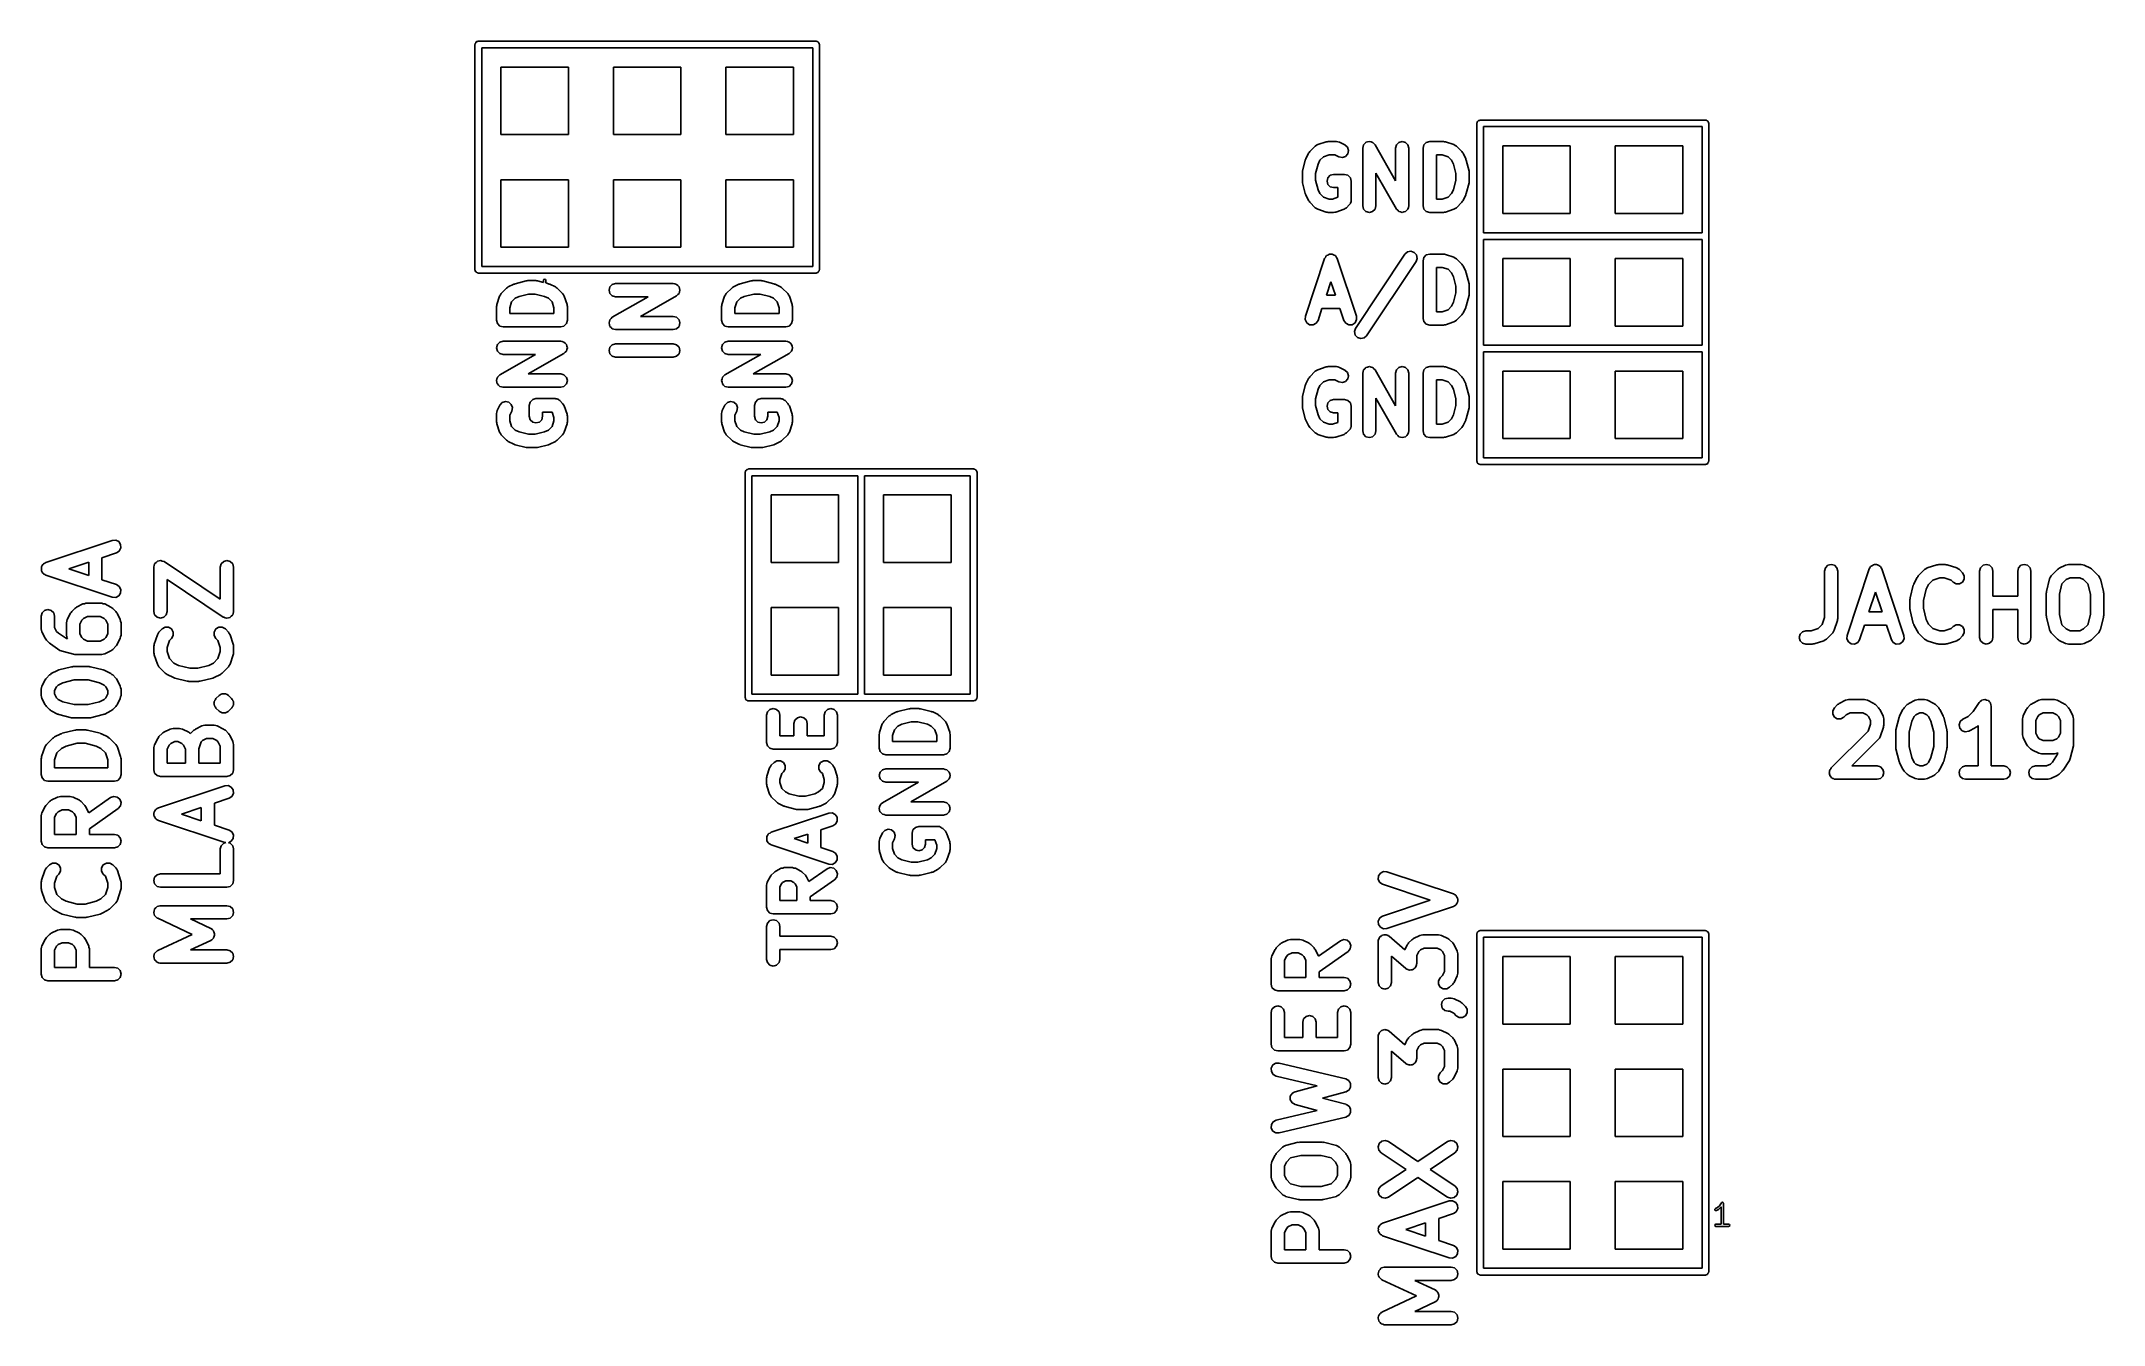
# Model space of a CAD drawing. Extents: x 0.06 to 1.89, y 0.24 to 1.38.
import ezdxf

# ---------------------------------------------------------------- set-up
doc = ezdxf.new("R2010")
doc.units = 0
doc.header["$MEASUREMENT"] = 0
doc.layers.add('BLACK', color=7, linetype='CONTINUOUS')

msp = doc.modelspace()

# ---------------------------------------------------------------- linework, layer by layer
at = {"layer": 'BLACK', "linetype": 'CONTINUOUS'}
for p, q in [((0.447, 1.38), (0.4471, 1.3804)), ((0.447, 1.18), (0.447, 1.38)), ((0.4471, 1.3805), (0.4472, 1.3806)), ((0.4471, 1.3804), (0.4471, 1.3805)), ((0.4472, 1.381), (0.4477, 1.3816)), ((0.4472, 1.3806), (0.4472, 1.381)), ((0.4477, 1.3816), (0.4481, 1.3823)), ((0.4481, 1.3823), (0.4484, 1.3823)), ((0.4484, 1.3823), (0.4485, 1.3826)), ((0.4485, 1.3826), (0.4493, 1.3827)), ((0.4493, 1.3827), (0.45, 1.3829)), ((0.45, 1.3829), (0.75, 1.3829)), ((0.453, 1.3771), (0.453, 1.1829)), ((0.747, 1.3771), (0.453, 1.3771)), ((0.747, 1.1829), (0.747, 1.3771)), ((0.75, 1.3829), (0.7504, 1.3829)), ((0.7504, 1.3829), (0.7505, 1.3829)), ((0.7505, 1.3829), (0.7506, 1.3828)), ((0.7506, 1.3828), (0.751, 1.3828)), ((0.751, 1.3828), (0.7516, 1.3823)), ((0.7516, 1.3823), (0.7523, 1.3819)), ((0.7523, 1.3819), (0.7524, 1.3817)), ((0.7524, 1.3817), (0.7526, 1.3815)), ((0.7526, 1.3815), (0.7527, 1.3807)), ((0.7527, 1.3807), (0.753, 1.38)), ((0.753, 1.38), (0.753, 1.18)), ((0.47, 1.3), (0.47, 1.36)), ((0.47, 1.36), (0.53, 1.36)), ((0.53, 1.36), (0.53, 1.3)), ((0.57, 1.3), (0.57, 1.36)), ((0.57, 1.36), (0.63, 1.36)), ((0.63, 1.36), (0.63, 1.3)), ((0.67, 1.3), (0.67, 1.36)), ((0.67, 1.36), (0.73, 1.36)), ((0.73, 1.36), (0.73, 1.3)), ((1.3371, 1.3105), (1.3372, 1.3106)), ((1.3371, 1.3104), (1.3371, 1.3105)), ((1.3371, 1.31), (1.3371, 1.3104)), ((1.3371, 1.01), (1.3371, 1.31)), ((1.3372, 1.311), (1.3377, 1.3116)), ((1.3372, 1.3106), (1.3372, 1.311)), ((1.3377, 1.3116), (1.3381, 1.3123)), ((1.3381, 1.3123), (1.3383, 1.3123)), ((1.3383, 1.3123), (1.3385, 1.3126)), ((1.3385, 1.3126), (1.3393, 1.3127)), ((1.3393, 1.3127), (1.34, 1.313)), ((1.34, 1.313), (1.54, 1.313)), ((1.343, 1.3071), (1.343, 1.2129)), ((1.5371, 1.3071), (1.343, 1.3071)), ((1.5371, 1.2129), (1.5371, 1.3071)), ((1.54, 1.313), (1.5404, 1.3129)), ((1.5404, 1.3129), (1.5405, 1.3129)), ((1.5405, 1.3129), (1.5406, 1.3128)), ((1.5406, 1.3128), (1.541, 1.3128)), ((1.541, 1.3128), (1.5416, 1.3123)), ((1.5416, 1.3123), (1.5423, 1.3119)), ((1.5423, 1.3119), (1.5424, 1.3116)), ((1.5424, 1.3116), (1.5426, 1.3115)), ((1.5426, 1.3115), (1.5427, 1.3107)), ((1.5427, 1.3107), (1.543, 1.31)), ((1.543, 1.31), (1.543, 1.01)), ((0.53, 1.3), (0.47, 1.3)), ((0.63, 1.3), (0.57, 1.3)), ((0.73, 1.3), (0.67, 1.3)), ((1.185, 1.2785), (1.1875, 1.2834)), ((1.1875, 1.2834), (1.1881, 1.2841)), ((1.1881, 1.2841), (1.1886, 1.2849)), ((1.1886, 1.2849), (1.1934, 1.2898)), ((1.1934, 1.2898), (1.1946, 1.2905)), ((1.1946, 1.2905), (1.1957, 1.2912)), ((1.1957, 1.2912), (1.2031, 1.2936)), ((1.2031, 1.2936), (1.204, 1.2937)), ((1.204, 1.2937), (1.2049, 1.2939)), ((1.2049, 1.2939), (1.2122, 1.2939)), ((1.2122, 1.2939), (1.2135, 1.2936)), ((1.2135, 1.2936), (1.2149, 1.2933)), ((1.2149, 1.2933), (1.2197, 1.2909)), ((1.2197, 1.2909), (1.222, 1.2888)), ((1.2224, 1.283), (1.2204, 1.2807)), ((1.222, 1.2888), (1.223, 1.2859)), ((1.223, 1.2859), (1.2224, 1.283)), ((1.2356, 1.288), (1.236, 1.2895)), ((1.2356, 1.2369), (1.2356, 1.288)), ((1.2356, 1.288), (1.2356, 1.288)), ((1.2356, 1.288), (1.2356, 1.288)), ((1.236, 1.2895), (1.2364, 1.291)), ((1.2364, 1.291), (1.2375, 1.2921)), ((1.2364, 1.291), (1.2364, 1.291)), ((1.2364, 1.291), (1.2364, 1.291)), ((1.2375, 1.2921), (1.2385, 1.2931)), ((1.2385, 1.2931), (1.2385, 1.2932)), ((1.2385, 1.2932), (1.2386, 1.2932)), ((1.2386, 1.2932), (1.24, 1.2935)), ((1.24, 1.2935), (1.2415, 1.2939)), ((1.2415, 1.2939), (1.2415, 1.2939)), ((1.2415, 1.2939), (1.2415, 1.2939)), ((1.2415, 1.2939), (1.243, 1.2935)), ((1.243, 1.2935), (1.2444, 1.2931)), ((1.2444, 1.2931), (1.2444, 1.2931)), ((1.2444, 1.2931), (1.2445, 1.2931)), ((1.2445, 1.2931), (1.2455, 1.292)), ((1.2455, 1.292), (1.2466, 1.291)), ((1.2466, 1.291), (1.2466, 1.291)), ((1.2466, 1.291), (1.2466, 1.291)), ((1.2466, 1.291), (1.2648, 1.2591)), ((1.2648, 1.288), (1.2656, 1.291)), ((1.2648, 1.2591), (1.2648, 1.288)), ((1.2656, 1.291), (1.2678, 1.2931)), ((1.2678, 1.2931), (1.2707, 1.2939)), ((1.2707, 1.2939), (1.2737, 1.2931)), ((1.2737, 1.2931), (1.2758, 1.291)), ((1.2758, 1.291), (1.2766, 1.288)), ((1.2766, 1.288), (1.2766, 1.2369)), ((1.2892, 1.288), (1.29, 1.291)), ((1.2892, 1.2369), (1.2892, 1.288)), ((1.29, 1.291), (1.2921, 1.2931)), ((1.2921, 1.2931), (1.2951, 1.2939)), ((1.2951, 1.2939), (1.3073, 1.2939)), ((1.3073, 1.2939), (1.3082, 1.2937)), ((1.3082, 1.2937), (1.3092, 1.2936)), ((1.3092, 1.2936), (1.3165, 1.2912)), ((1.3165, 1.2912), (1.3176, 1.2904)), ((1.3176, 1.2904), (1.3188, 1.2898)), ((1.3188, 1.2898), (1.3236, 1.2849)), ((1.3236, 1.2849), (1.3241, 1.2841)), ((1.3241, 1.2841), (1.3248, 1.2834)), ((1.3248, 1.2834), (1.3272, 1.2785)), ((1.36, 1.23), (1.36, 1.29)), ((1.36, 1.29), (1.42, 1.29)), ((1.42, 1.29), (1.42, 1.23)), ((1.46, 1.23), (1.46, 1.29)), ((1.46, 1.29), (1.52, 1.29)), ((1.52, 1.29), (1.52, 1.23)), ((1.182, 1.2661), (1.1822, 1.2668)), ((1.182, 1.2588), (1.182, 1.2661)), ((1.1821, 1.2675), (1.1846, 1.2773)), ((1.1822, 1.2668), (1.1821, 1.2675)), ((1.1846, 1.2773), (1.1849, 1.2778)), ((1.1849, 1.2778), (1.185, 1.2785)), ((1.1959, 1.2738), (1.1938, 1.2654)), ((1.1938, 1.2654), (1.1938, 1.2595)), ((1.1976, 1.2772), (1.1959, 1.2738)), ((1.2008, 1.2804), (1.1976, 1.2772)), ((1.2059, 1.2821), (1.2008, 1.2804)), ((1.2108, 1.2821), (1.2059, 1.2821)), ((1.2068, 1.2639), (1.2098, 1.2647)), ((1.2098, 1.2647), (1.2195, 1.2647)), ((1.2145, 1.2803), (1.2108, 1.2821)), ((1.2175, 1.2797), (1.2145, 1.2803)), ((1.2204, 1.2807), (1.2175, 1.2797)), ((1.2195, 1.2647), (1.2225, 1.2639)), ((1.2656, 1.2339), (1.2474, 1.2658)), ((1.2474, 1.2658), (1.2474, 1.2369)), ((1.301, 1.2821), (1.301, 1.2428)), ((1.3063, 1.2821), (1.301, 1.2821)), ((1.3114, 1.2804), (1.3063, 1.2821)), ((1.3146, 1.2772), (1.3114, 1.2804)), ((1.3163, 1.2738), (1.3146, 1.2772)), ((1.3184, 1.2654), (1.3163, 1.2738)), ((1.3184, 1.2595), (1.3184, 1.2654)), ((1.3272, 1.2785), (1.3273, 1.2778)), ((1.3273, 1.2778), (1.3276, 1.2773)), ((1.3276, 1.2773), (1.3301, 1.2675)), ((1.3301, 1.2675), (1.3301, 1.2668)), ((1.3301, 1.2668), (1.3302, 1.2661)), ((1.3302, 1.2661), (1.3302, 1.2588)), ((0.47, 1.2), (0.47, 1.26)), ((0.47, 1.26), (0.53, 1.26)), ((0.53, 1.26), (0.53, 1.2)), ((0.57, 1.2), (0.57, 1.26)), ((0.57, 1.26), (0.63, 1.26)), ((0.63, 1.26), (0.63, 1.2)), ((0.67, 1.2), (0.67, 1.26)), ((0.67, 1.26), (0.73, 1.26)), ((0.73, 1.26), (0.73, 1.2)), ((1.1822, 1.2581), (1.182, 1.2588)), ((1.1821, 1.2573), (1.1822, 1.2581)), ((1.1846, 1.2476), (1.1821, 1.2573)), ((1.1849, 1.247), (1.1846, 1.2476)), ((1.185, 1.2464), (1.1849, 1.247)), ((1.1875, 1.2415), (1.185, 1.2464)), ((1.1938, 1.2595), (1.1959, 1.2511)), ((1.1959, 1.2511), (1.1976, 1.2477)), ((1.1976, 1.2477), (1.2008, 1.2445)), ((1.2039, 1.2588), (1.2047, 1.2617)), ((1.2047, 1.2558), (1.2039, 1.2588)), ((1.2047, 1.2617), (1.2068, 1.2639)), ((1.2068, 1.2537), (1.2047, 1.2558)), ((1.2098, 1.2529), (1.2068, 1.2537)), ((1.2136, 1.2529), (1.2098, 1.2529)), ((1.2136, 1.2444), (1.2136, 1.2529)), ((1.2225, 1.2639), (1.2247, 1.2617)), ((1.2247, 1.2617), (1.2254, 1.2588)), ((1.2254, 1.2588), (1.2254, 1.2417)), ((1.3114, 1.2445), (1.3146, 1.2477)), ((1.3146, 1.2477), (1.3163, 1.2511)), ((1.3163, 1.2511), (1.3184, 1.2595)), ((1.3272, 1.2464), (1.3248, 1.2415)), ((1.3273, 1.247), (1.3272, 1.2464)), ((1.3276, 1.2476), (1.3273, 1.247)), ((1.3301, 1.2573), (1.3276, 1.2476)), ((1.3302, 1.2588), (1.3301, 1.2581)), ((1.3301, 1.2581), (1.3301, 1.2573)), ((1.1881, 1.2408), (1.1875, 1.2415)), ((1.1886, 1.24), (1.1881, 1.2408)), ((1.1934, 1.2351), (1.1886, 1.24)), ((1.1946, 1.2344), (1.1934, 1.2351)), ((1.1957, 1.2337), (1.1946, 1.2344)), ((1.2031, 1.2312), (1.1957, 1.2337)), ((1.2008, 1.2445), (1.2059, 1.2428)), ((1.204, 1.2312), (1.2031, 1.2312)), ((1.2049, 1.2309), (1.204, 1.2312)), ((1.2098, 1.2309), (1.2049, 1.2309)), ((1.2059, 1.2428), (1.2088, 1.2428)), ((1.2088, 1.2428), (1.2136, 1.2444)), ((1.2107, 1.2312), (1.2098, 1.2309)), ((1.2117, 1.2312), (1.2107, 1.2312)), ((1.219, 1.2337), (1.2117, 1.2312)), ((1.2201, 1.2344), (1.219, 1.2337)), ((1.2213, 1.2351), (1.2201, 1.2344)), ((1.2237, 1.2375), (1.2213, 1.2351)), ((1.2241, 1.2382), (1.2237, 1.2375)), ((1.2247, 1.2388), (1.2241, 1.2382)), ((1.2249, 1.2395), (1.2247, 1.2388)), ((1.2252, 1.2402), (1.2249, 1.2395)), ((1.2254, 1.2417), (1.2252, 1.241)), ((1.2252, 1.241), (1.2252, 1.2402)), ((1.2364, 1.2339), (1.2356, 1.2369)), ((1.2385, 1.2317), (1.2364, 1.2339)), ((1.2415, 1.2309), (1.2385, 1.2317)), ((1.2444, 1.2317), (1.2415, 1.2309)), ((1.2466, 1.2339), (1.2444, 1.2317)), ((1.2474, 1.2369), (1.2466, 1.2339)), ((1.2667, 1.2328), (1.2656, 1.2339)), ((1.2656, 1.2339), (1.2656, 1.2339)), ((1.2656, 1.2339), (1.2656, 1.2339)), ((1.2677, 1.2317), (1.2667, 1.2328)), ((1.2678, 1.2317), (1.2677, 1.2317)), ((1.2692, 1.2313), (1.2678, 1.2317)), ((1.2678, 1.2317), (1.2678, 1.2317)), ((1.2707, 1.2309), (1.2692, 1.2313)), ((1.2722, 1.2313), (1.2707, 1.2309)), ((1.2707, 1.2309), (1.2707, 1.2309)), ((1.2707, 1.2309), (1.2707, 1.2309)), ((1.2737, 1.2317), (1.2722, 1.2313)), ((1.2748, 1.2328), (1.2737, 1.2317)), ((1.2737, 1.2317), (1.2737, 1.2317)), ((1.2737, 1.2317), (1.2737, 1.2317)), ((1.2758, 1.2339), (1.2748, 1.2328)), ((1.2762, 1.2354), (1.2758, 1.2339)), ((1.2758, 1.2339), (1.2758, 1.2339)), ((1.2758, 1.2339), (1.2758, 1.2339)), ((1.2766, 1.2368), (1.2762, 1.2354)), ((1.2766, 1.2369), (1.2766, 1.2368)), ((1.2766, 1.2368), (1.2766, 1.2368)), ((1.29, 1.2339), (1.2892, 1.2369)), ((1.2921, 1.2317), (1.29, 1.2339)), ((1.2951, 1.2309), (1.2921, 1.2317)), ((1.3073, 1.2309), (1.2951, 1.2309)), ((1.301, 1.2428), (1.3063, 1.2428)), ((1.3063, 1.2428), (1.3114, 1.2445)), ((1.3082, 1.2312), (1.3073, 1.2309)), ((1.3092, 1.2312), (1.3082, 1.2312)), ((1.3165, 1.2337), (1.3092, 1.2312)), ((1.3176, 1.2344), (1.3165, 1.2337)), ((1.3188, 1.2351), (1.3176, 1.2344)), ((1.3236, 1.24), (1.3188, 1.2351)), ((1.3241, 1.2408), (1.3236, 1.24)), ((1.3248, 1.2415), (1.3241, 1.2408)), ((1.42, 1.23), (1.36, 1.23)), ((1.52, 1.23), (1.46, 1.23)), ((1.343, 1.2129), (1.5371, 1.2129)), ((0.53, 1.2), (0.47, 1.2)), ((0.63, 1.2), (0.57, 1.2)), ((0.73, 1.2), (0.67, 1.2)), ((1.2018, 1.1899), (1.2024, 1.1909)), ((1.2024, 1.1909), (1.2029, 1.192)), ((1.2029, 1.192), (1.2032, 1.1921)), ((1.2032, 1.1921), (1.2034, 1.1925)), ((1.2034, 1.1925), (1.2045, 1.193)), ((1.2045, 1.193), (1.2055, 1.1936)), ((1.2055, 1.1936), (1.2059, 1.1937)), ((1.2059, 1.1937), (1.2062, 1.1938)), ((1.2062, 1.1938), (1.2074, 1.1937)), ((1.2074, 1.1937), (1.2085, 1.1938)), ((1.2085, 1.1938), (1.2089, 1.1937)), ((1.2089, 1.1937), (1.2092, 1.1936)), ((1.2092, 1.1936), (1.2102, 1.193)), ((1.2102, 1.193), (1.2113, 1.1925)), ((1.2113, 1.1925), (1.2115, 1.1921)), ((1.2115, 1.1921), (1.2118, 1.192)), ((1.2118, 1.192), (1.2123, 1.1909)), ((1.2123, 1.1909), (1.213, 1.1899)), ((1.2293, 1.1279), (1.2731, 1.1937)), ((1.2731, 1.1937), (1.2754, 1.1958)), ((1.2754, 1.1958), (1.2784, 1.1964)), ((1.2784, 1.1964), (1.2813, 1.1954)), ((1.2813, 1.1954), (1.2833, 1.1931)), ((1.2833, 1.1931), (1.2839, 1.1901)), ((1.2892, 1.188), (1.29, 1.191)), ((1.29, 1.191), (1.2921, 1.1931)), ((1.2921, 1.1931), (1.2951, 1.1939)), ((1.2951, 1.1939), (1.3073, 1.1939)), ((1.3073, 1.1939), (1.3082, 1.1937)), ((1.3082, 1.1937), (1.3092, 1.1936)), ((1.3092, 1.1936), (1.3165, 1.1912)), ((1.3165, 1.1912), (1.3176, 1.1904)), ((1.343, 1.207), (1.343, 1.113)), ((1.5371, 1.207), (1.343, 1.207)), ((1.5371, 1.113), (1.5371, 1.207)), ((0.4473, 1.1793), (0.447, 1.18)), ((0.4474, 1.1785), (0.4473, 1.1793)), ((0.4476, 1.1784), (0.4474, 1.1785)), ((0.4477, 1.1781), (0.4476, 1.1784)), ((0.4484, 1.1777), (0.4477, 1.1781)), ((0.449, 1.1772), (0.4484, 1.1777)), ((0.4494, 1.1772), (0.449, 1.1772)), ((0.4495, 1.1771), (0.4494, 1.1772)), ((0.4496, 1.1771), (0.4495, 1.1771)), ((0.45, 1.177), (0.4496, 1.1771)), ((0.75, 1.177), (0.45, 1.177)), ((0.453, 1.1829), (0.747, 1.1829)), ((0.7507, 1.1773), (0.75, 1.177)), ((0.7515, 1.1774), (0.7507, 1.1773)), ((0.7516, 1.1777), (0.7515, 1.1774)), ((0.7519, 1.1777), (0.7516, 1.1777)), ((0.7523, 1.1784), (0.7519, 1.1777)), ((0.7528, 1.179), (0.7523, 1.1784)), ((0.7529, 1.1795), (0.7528, 1.1794)), ((0.7528, 1.1794), (0.7528, 1.179)), ((0.753, 1.18), (0.7529, 1.1796)), ((0.7529, 1.1796), (0.7529, 1.1795)), ((1.1847, 1.1387), (1.2018, 1.1899)), ((1.213, 1.1899), (1.23, 1.1387)), ((1.283, 1.1872), (1.2391, 1.1214)), ((1.2839, 1.1901), (1.283, 1.1872)), ((1.2892, 1.1368), (1.2892, 1.188)), ((1.301, 1.1821), (1.301, 1.1427)), ((1.3063, 1.1821), (1.301, 1.1821)), ((1.3114, 1.1804), (1.3063, 1.1821)), ((1.3146, 1.1772), (1.3114, 1.1804)), ((1.3163, 1.1738), (1.3146, 1.1772)), ((1.3184, 1.1654), (1.3163, 1.1738)), ((1.3176, 1.1904), (1.3188, 1.1898)), ((1.3188, 1.1898), (1.3236, 1.1849)), ((1.3236, 1.1849), (1.3241, 1.1841)), ((1.3241, 1.1841), (1.3248, 1.1834)), ((1.3248, 1.1834), (1.3272, 1.1785)), ((1.3272, 1.1785), (1.3273, 1.1778)), ((1.3273, 1.1778), (1.3276, 1.1773)), ((1.3276, 1.1773), (1.3301, 1.1675)), ((1.36, 1.13), (1.36, 1.19)), ((1.36, 1.19), (1.42, 1.19)), ((1.42, 1.19), (1.42, 1.13)), ((1.46, 1.13), (1.46, 1.19)), ((1.46, 1.19), (1.52, 1.19)), ((1.52, 1.19), (1.52, 1.13)), ((0.4664, 1.1491), (0.4688, 1.1565)), ((0.4688, 1.1565), (0.4696, 1.1576)), ((0.4696, 1.1576), (0.4702, 1.1588)), ((0.4702, 1.1588), (0.4751, 1.1637)), ((0.4751, 1.1637), (0.4759, 1.1641)), ((0.4759, 1.1641), (0.4766, 1.1647)), ((0.4766, 1.1647), (0.4815, 1.1672)), ((0.4828, 1.1546), (0.4796, 1.1514)), ((0.4815, 1.1672), (0.4822, 1.1673)), ((0.4822, 1.1673), (0.4827, 1.1676)), ((0.4827, 1.1676), (0.4925, 1.1701)), ((0.4862, 1.1563), (0.4828, 1.1546)), ((0.4946, 1.1584), (0.4862, 1.1563)), ((0.4925, 1.1701), (0.4932, 1.1701)), ((0.4932, 1.1701), (0.4939, 1.1703)), ((0.4939, 1.1703), (0.5012, 1.1703)), ((0.5005, 1.1584), (0.4946, 1.1584)), ((0.5089, 1.1563), (0.5005, 1.1584)), ((0.5012, 1.1703), (0.5019, 1.1701)), ((0.5019, 1.1701), (0.5027, 1.1701)), ((0.5027, 1.1701), (0.5079, 1.1688)), ((0.5079, 1.1706), (0.5082, 1.1713)), ((0.5079, 1.1688), (0.5079, 1.1706)), ((0.5082, 1.1713), (0.5089, 1.1716)), ((0.5089, 1.1716), (0.5096, 1.1713)), ((0.5123, 1.1546), (0.5089, 1.1563)), ((0.5096, 1.1713), (0.5099, 1.1706)), ((0.5099, 1.1706), (0.5099, 1.1683)), ((0.5099, 1.1683), (0.5124, 1.1676)), ((0.5156, 1.1514), (0.5123, 1.1546)), ((0.5124, 1.1676), (0.513, 1.1673)), ((0.513, 1.1673), (0.5136, 1.1672)), ((0.5136, 1.1672), (0.5185, 1.1647)), ((0.5185, 1.1647), (0.5192, 1.1641)), ((0.5192, 1.1641), (0.52, 1.1637)), ((0.52, 1.1637), (0.5249, 1.1588)), ((0.5249, 1.1588), (0.5256, 1.1576)), ((0.5256, 1.1576), (0.5263, 1.1565)), ((0.5263, 1.1565), (0.5288, 1.1491)), ((0.5661, 1.1619), (0.5669, 1.1649)), ((0.5669, 1.159), (0.5661, 1.1619)), ((0.5669, 1.1649), (0.569, 1.167)), ((0.569, 1.1568), (0.5669, 1.159)), ((0.569, 1.167), (0.572, 1.1678)), ((0.572, 1.156), (0.569, 1.1568)), ((0.569, 1.1378), (0.6009, 1.156)), ((0.572, 1.1678), (0.6232, 1.1678)), ((0.6009, 1.156), (0.572, 1.156)), ((0.6261, 1.1568), (0.5942, 1.1386)), ((0.6232, 1.1678), (0.6232, 1.1678)), ((0.6232, 1.1678), (0.6246, 1.1674)), ((0.6232, 1.1678), (0.6232, 1.1678)), ((0.6246, 1.1674), (0.6261, 1.167)), ((0.6261, 1.167), (0.6261, 1.167)), ((0.6261, 1.167), (0.6261, 1.167)), ((0.6261, 1.167), (0.6272, 1.1659)), ((0.6272, 1.1579), (0.6261, 1.1568)), ((0.6261, 1.1568), (0.6261, 1.1568)), ((0.6261, 1.1568), (0.6261, 1.1568)), ((0.6272, 1.1659), (0.6283, 1.1649)), ((0.6283, 1.1589), (0.6272, 1.1579)), ((0.6283, 1.1649), (0.6283, 1.1648)), ((0.6283, 1.1648), (0.6283, 1.1648)), ((0.6283, 1.1648), (0.6287, 1.1634)), ((0.6287, 1.1604), (0.6283, 1.159)), ((0.6283, 1.159), (0.6283, 1.1589)), ((0.6283, 1.1589), (0.6283, 1.1589)), ((0.6287, 1.1634), (0.6291, 1.1619)), ((0.6291, 1.1619), (0.6287, 1.1604)), ((0.6291, 1.1619), (0.6291, 1.1619)), ((0.6291, 1.1619), (0.6291, 1.1619)), ((0.6664, 1.1491), (0.6688, 1.1565)), ((0.6688, 1.1565), (0.6696, 1.1576)), ((0.6696, 1.1576), (0.6702, 1.1588)), ((0.6702, 1.1588), (0.6751, 1.1637)), ((0.6751, 1.1637), (0.6759, 1.1641)), ((0.6759, 1.1641), (0.6766, 1.1647)), ((0.6766, 1.1647), (0.6815, 1.1672)), ((0.6828, 1.1546), (0.6796, 1.1514)), ((0.6815, 1.1672), (0.6822, 1.1673)), ((0.6822, 1.1673), (0.6827, 1.1676)), ((0.6827, 1.1676), (0.6925, 1.1701)), ((0.6862, 1.1563), (0.6828, 1.1546)), ((0.6946, 1.1584), (0.6862, 1.1563)), ((0.6925, 1.1701), (0.6932, 1.1701)), ((0.6932, 1.1701), (0.6939, 1.1703)), ((0.6939, 1.1703), (0.7012, 1.1703)), ((0.7005, 1.1584), (0.6946, 1.1584)), ((0.7089, 1.1563), (0.7005, 1.1584)), ((0.7012, 1.1703), (0.7019, 1.1701)), ((0.7019, 1.1701), (0.7027, 1.1701)), ((0.7027, 1.1701), (0.7124, 1.1676)), ((0.7123, 1.1546), (0.7089, 1.1563)), ((0.7156, 1.1514), (0.7123, 1.1546)), ((0.7124, 1.1676), (0.713, 1.1673)), ((0.713, 1.1673), (0.7136, 1.1672)), ((0.7136, 1.1672), (0.7185, 1.1647)), ((0.7185, 1.1647), (0.7192, 1.1641)), ((0.7192, 1.1641), (0.72, 1.1637)), ((0.72, 1.1637), (0.7249, 1.1588)), ((0.7249, 1.1588), (0.7256, 1.1576)), ((0.7256, 1.1576), (0.7263, 1.1565)), ((0.7263, 1.1565), (0.7288, 1.1491)), ((1.2074, 1.1693), (1.2034, 1.1574)), ((1.2034, 1.1574), (1.2113, 1.1574)), ((1.2113, 1.1574), (1.2074, 1.1693)), ((1.3163, 1.1511), (1.3184, 1.1595)), ((1.3184, 1.1595), (1.3184, 1.1654)), ((1.3301, 1.1574), (1.3276, 1.1476)), ((1.3301, 1.1675), (1.3301, 1.1668)), ((1.3301, 1.1668), (1.3302, 1.1661)), ((1.3302, 1.1588), (1.3301, 1.1581)), ((1.3301, 1.1581), (1.3301, 1.1574)), ((1.3302, 1.1661), (1.3302, 1.1588)), ((0.4661, 1.1473), (0.4663, 1.1482)), ((0.4661, 1.1351), (0.4661, 1.1473)), ((0.4663, 1.1482), (0.4664, 1.1491)), ((0.4796, 1.1514), (0.4779, 1.1463)), ((0.4779, 1.1463), (0.4779, 1.141)), ((0.4779, 1.141), (0.5172, 1.141)), ((0.5172, 1.1463), (0.5156, 1.1514)), ((0.5172, 1.141), (0.5172, 1.1463)), ((0.5288, 1.1491), (0.5288, 1.1482)), ((0.5288, 1.1482), (0.5291, 1.1473)), ((0.5291, 1.1473), (0.5291, 1.1351)), ((0.5669, 1.1356), (0.5679, 1.1367)), ((0.5679, 1.1367), (0.569, 1.1378)), ((0.569, 1.1378), (0.569, 1.1378)), ((0.569, 1.1378), (0.569, 1.1378)), ((0.5942, 1.1386), (0.6232, 1.1386)), ((0.6232, 1.1386), (0.6261, 1.1378)), ((0.6261, 1.1378), (0.6283, 1.1356)), ((0.6661, 1.1473), (0.6663, 1.1482)), ((0.6661, 1.1351), (0.6661, 1.1473)), ((0.6663, 1.1482), (0.6664, 1.1491)), ((0.6796, 1.1514), (0.6779, 1.1463)), ((0.6779, 1.1463), (0.6779, 1.141)), ((0.6779, 1.141), (0.7172, 1.141)), ((0.7172, 1.1463), (0.7156, 1.1514)), ((0.7172, 1.141), (0.7172, 1.1463)), ((0.7288, 1.1491), (0.7288, 1.1482)), ((0.7288, 1.1482), (0.7291, 1.1473)), ((0.7291, 1.1473), (0.7291, 1.1351)), ((1.1845, 1.1357), (1.1847, 1.1387)), ((1.1994, 1.1456), (1.1959, 1.135)), ((1.2153, 1.1456), (1.1994, 1.1456)), ((1.2188, 1.135), (1.2153, 1.1456)), ((1.23, 1.1387), (1.2302, 1.1357)), ((1.29, 1.1339), (1.2892, 1.1368)), ((1.301, 1.1427), (1.3063, 1.1427)), ((1.3063, 1.1427), (1.3114, 1.1444)), ((1.3114, 1.1444), (1.3146, 1.1477)), ((1.3146, 1.1477), (1.3163, 1.1511)), ((1.3236, 1.14), (1.3188, 1.1351)), ((1.3241, 1.1408), (1.3236, 1.14)), ((1.3248, 1.1415), (1.3241, 1.1408)), ((1.3272, 1.1464), (1.3248, 1.1415)), ((1.3273, 1.147), (1.3272, 1.1464)), ((1.3276, 1.1476), (1.3273, 1.147)), ((0.4669, 1.1321), (0.4661, 1.1351)), ((0.469, 1.13), (0.4669, 1.1321)), ((0.472, 1.1292), (0.469, 1.13)), ((0.5232, 1.1292), (0.472, 1.1292)), ((0.5261, 1.13), (0.5232, 1.1292)), ((0.5283, 1.1321), (0.5261, 1.13)), ((0.5291, 1.1351), (0.5283, 1.1321)), ((0.5661, 1.1327), (0.5665, 1.1341)), ((0.5665, 1.1312), (0.5661, 1.1327)), ((0.5661, 1.1327), (0.5661, 1.1327)), ((0.5661, 1.1327), (0.5661, 1.1327)), ((0.5665, 1.1341), (0.5669, 1.1356)), ((0.5668, 1.1297), (0.5665, 1.1312)), ((0.5669, 1.1297), (0.5668, 1.1297)), ((0.5669, 1.1356), (0.5669, 1.1356)), ((0.5669, 1.1356), (0.5669, 1.1356)), ((0.5679, 1.1286), (0.5669, 1.1297)), ((0.5669, 1.1297), (0.5669, 1.1297)), ((0.569, 1.1276), (0.5679, 1.1286)), ((0.5705, 1.1272), (0.569, 1.1276)), ((0.569, 1.1276), (0.569, 1.1276)), ((0.569, 1.1276), (0.569, 1.1276)), ((0.5719, 1.1268), (0.5705, 1.1272)), ((0.572, 1.1268), (0.5719, 1.1268)), ((0.6232, 1.1268), (0.572, 1.1268)), ((0.572, 1.1268), (0.572, 1.1268)), ((0.6261, 1.1276), (0.6232, 1.1268)), ((0.6283, 1.1297), (0.6261, 1.1276)), ((0.6283, 1.1356), (0.6291, 1.1327)), ((0.6291, 1.1327), (0.6283, 1.1297)), ((0.6669, 1.1321), (0.6661, 1.1351)), ((0.669, 1.13), (0.6669, 1.1321)), ((0.672, 1.1292), (0.669, 1.13)), ((0.7232, 1.1292), (0.672, 1.1292)), ((0.7261, 1.13), (0.7232, 1.1292)), ((0.7283, 1.1321), (0.7261, 1.13)), ((0.7291, 1.1351), (0.7283, 1.1321)), ((1.1859, 1.1329), (1.1845, 1.1357)), ((1.1884, 1.1312), (1.1859, 1.1329)), ((1.1915, 1.1311), (1.1884, 1.1312)), ((1.1942, 1.1324), (1.1915, 1.1311)), ((1.1959, 1.135), (1.1942, 1.1324)), ((1.2205, 1.1324), (1.2188, 1.135)), ((1.2232, 1.1311), (1.2205, 1.1324)), ((1.2263, 1.1312), (1.2232, 1.1311)), ((1.2288, 1.1329), (1.2263, 1.1312)), ((1.2283, 1.125), (1.2293, 1.1279)), ((1.2289, 1.122), (1.2283, 1.125)), ((1.2302, 1.1357), (1.2288, 1.1329)), ((1.2309, 1.1198), (1.2289, 1.122)), ((1.2338, 1.1188), (1.2309, 1.1198)), ((1.2368, 1.1194), (1.2338, 1.1188)), ((1.2391, 1.1214), (1.2368, 1.1194)), ((1.2921, 1.1317), (1.29, 1.1339)), ((1.2951, 1.1309), (1.2921, 1.1317)), ((1.3073, 1.1309), (1.2951, 1.1309)), ((1.3082, 1.1312), (1.3073, 1.1309)), ((1.3092, 1.1312), (1.3082, 1.1312)), ((1.3165, 1.1337), (1.3092, 1.1312)), ((1.3176, 1.1344), (1.3165, 1.1337)), ((1.3188, 1.1351), (1.3176, 1.1344)), ((1.42, 1.13), (1.36, 1.13)), ((1.52, 1.13), (1.46, 1.13)), ((0.4661, 1.1107), (0.4669, 1.1137)), ((0.4669, 1.1078), (0.4661, 1.1107)), ((0.4669, 1.1137), (0.469, 1.1158)), ((0.469, 1.1056), (0.4669, 1.1078)), ((0.469, 1.1158), (0.472, 1.1166)), ((0.472, 1.1048), (0.469, 1.1056)), ((0.469, 1.0866), (0.5009, 1.1048)), ((0.472, 1.1166), (0.5232, 1.1166)), ((0.5009, 1.1048), (0.472, 1.1048)), ((0.5261, 1.1056), (0.4942, 1.0874)), ((0.5232, 1.1166), (0.5232, 1.1166)), ((0.5232, 1.1166), (0.5246, 1.1162)), ((0.5232, 1.1166), (0.5232, 1.1166)), ((0.5246, 1.1162), (0.5261, 1.1158)), ((0.5261, 1.1158), (0.5261, 1.1158)), ((0.5261, 1.1158), (0.5261, 1.1158)), ((0.5261, 1.1158), (0.5272, 1.1147)), ((0.5272, 1.1067), (0.5261, 1.1056)), ((0.5261, 1.1056), (0.5261, 1.1056)), ((0.5261, 1.1056), (0.5261, 1.1056)), ((0.5272, 1.1147), (0.5283, 1.1137)), ((0.5283, 1.1078), (0.5272, 1.1067)), ((0.5283, 1.1137), (0.5283, 1.1137)), ((0.5283, 1.1137), (0.5283, 1.1137)), ((0.5283, 1.1137), (0.5287, 1.1122)), ((0.5287, 1.1092), (0.5283, 1.1078)), ((0.5283, 1.1078), (0.5283, 1.1078)), ((0.5283, 1.1078), (0.5283, 1.1078)), ((0.5287, 1.1122), (0.5291, 1.1107)), ((0.5291, 1.1107), (0.5287, 1.1092)), ((0.5291, 1.1107), (0.5291, 1.1107)), ((0.5291, 1.1107), (0.5291, 1.1107)), ((0.5661, 1.1083), (0.5669, 1.1112)), ((0.5669, 1.1053), (0.5661, 1.1083)), ((0.5669, 1.1112), (0.569, 1.1134)), ((0.569, 1.1032), (0.5669, 1.1053)), ((0.569, 1.1134), (0.572, 1.1142)), ((0.572, 1.1024), (0.569, 1.1032)), ((0.572, 1.1142), (0.6232, 1.1142)), ((0.6232, 1.1024), (0.572, 1.1024)), ((0.6232, 1.1142), (0.6261, 1.1134)), ((0.6261, 1.1032), (0.6232, 1.1024)), ((0.6261, 1.1134), (0.6283, 1.1112)), ((0.6283, 1.1053), (0.6261, 1.1032)), ((0.6283, 1.1112), (0.6291, 1.1083)), ((0.6291, 1.1083), (0.6283, 1.1053)), ((0.6661, 1.1107), (0.6669, 1.1137)), ((0.6669, 1.1078), (0.6661, 1.1107)), ((0.6669, 1.1137), (0.669, 1.1158)), ((0.669, 1.1056), (0.6669, 1.1078)), ((0.669, 1.1158), (0.672, 1.1166)), ((0.672, 1.1048), (0.669, 1.1056)), ((0.669, 1.0866), (0.7009, 1.1048)), ((0.672, 1.1166), (0.7232, 1.1166)), ((0.7009, 1.1048), (0.672, 1.1048)), ((0.7261, 1.1056), (0.6942, 1.0874)), ((0.7232, 1.1166), (0.7232, 1.1166)), ((0.7232, 1.1166), (0.7246, 1.1162)), ((0.7232, 1.1166), (0.7232, 1.1166)), ((0.7246, 1.1162), (0.7261, 1.1158)), ((0.7261, 1.1158), (0.7261, 1.1158)), ((0.7261, 1.1158), (0.7261, 1.1158)), ((0.7261, 1.1158), (0.7272, 1.1147)), ((0.7272, 1.1067), (0.7261, 1.1056)), ((0.7261, 1.1056), (0.7261, 1.1056)), ((0.7261, 1.1056), (0.7261, 1.1056)), ((0.7272, 1.1147), (0.7283, 1.1137)), ((0.7283, 1.1078), (0.7272, 1.1067)), ((0.7283, 1.1137), (0.7283, 1.1137)), ((0.7283, 1.1137), (0.7283, 1.1137)), ((0.7283, 1.1137), (0.7287, 1.1122)), ((0.7287, 1.1092), (0.7283, 1.1078)), ((0.7283, 1.1078), (0.7283, 1.1078)), ((0.7283, 1.1078), (0.7283, 1.1078)), ((0.7287, 1.1122), (0.7291, 1.1107)), ((0.7291, 1.1107), (0.7287, 1.1092)), ((0.7291, 1.1107), (0.7291, 1.1107)), ((0.7291, 1.1107), (0.7291, 1.1107)), ((1.343, 1.113), (1.5371, 1.113)), ((1.343, 1.1071), (1.343, 1.013)), ((1.5371, 1.1071), (1.343, 1.1071)), ((1.5371, 1.013), (1.5371, 1.1071)), ((0.4661, 1.0815), (0.4665, 1.083)), ((0.4665, 1.08), (0.4661, 1.0815)), ((0.4661, 1.0815), (0.4661, 1.0815)), ((0.4661, 1.0815), (0.4661, 1.0815)), ((0.4665, 1.083), (0.4669, 1.0844)), ((0.4669, 1.0845), (0.4679, 1.0855)), ((0.4669, 1.0844), (0.4669, 1.0845)), ((0.4669, 1.0844), (0.4669, 1.0844)), ((0.4679, 1.0855), (0.469, 1.0866)), ((0.469, 1.0866), (0.469, 1.0866)), ((0.469, 1.0866), (0.469, 1.0866)), ((0.4942, 1.0874), (0.5232, 1.0874)), ((0.5232, 1.0874), (0.5261, 1.0866)), ((0.5261, 1.0866), (0.5283, 1.0844)), ((0.5283, 1.0844), (0.5291, 1.0815)), ((0.5291, 1.0815), (0.5283, 1.0785)), ((0.6661, 1.0815), (0.6665, 1.083)), ((0.6665, 1.08), (0.6661, 1.0815)), ((0.6661, 1.0815), (0.6661, 1.0815)), ((0.6661, 1.0815), (0.6661, 1.0815)), ((0.6665, 1.083), (0.6669, 1.0844)), ((0.6669, 1.0845), (0.6679, 1.0855)), ((0.6669, 1.0844), (0.6669, 1.0845)), ((0.6669, 1.0844), (0.6669, 1.0844)), ((0.6679, 1.0855), (0.669, 1.0866)), ((0.669, 1.0866), (0.669, 1.0866)), ((0.669, 1.0866), (0.669, 1.0866)), ((0.6942, 1.0874), (0.7232, 1.0874)), ((0.7232, 1.0874), (0.7261, 1.0866)), ((0.7261, 1.0866), (0.7283, 1.0844)), ((0.7283, 1.0844), (0.7291, 1.0815)), ((0.7291, 1.0815), (0.7283, 1.0785)), ((1.185, 1.0785), (1.1875, 1.0834)), ((1.1875, 1.0834), (1.1881, 1.0841)), ((1.1881, 1.0841), (1.1886, 1.0849)), ((1.1886, 1.0849), (1.1934, 1.0898)), ((1.1934, 1.0898), (1.1946, 1.0904)), ((1.1946, 1.0904), (1.1957, 1.0912)), ((1.1957, 1.0912), (1.2031, 1.0936)), ((1.2059, 1.0821), (1.2008, 1.0804)), ((1.2031, 1.0936), (1.204, 1.0937)), ((1.204, 1.0937), (1.2049, 1.0939)), ((1.2049, 1.0939), (1.2122, 1.0939)), ((1.2108, 1.0821), (1.2059, 1.0821)), ((1.2145, 1.0803), (1.2108, 1.0821)), ((1.2122, 1.0939), (1.2135, 1.0936)), ((1.2135, 1.0936), (1.2149, 1.0933)), ((1.2149, 1.0933), (1.2197, 1.0909)), ((1.2197, 1.0909), (1.222, 1.0888)), ((1.2224, 1.083), (1.2204, 1.0807)), ((1.222, 1.0888), (1.223, 1.0859)), ((1.223, 1.0859), (1.2224, 1.083)), ((1.2356, 1.088), (1.236, 1.0895)), ((1.2356, 1.0369), (1.2356, 1.088)), ((1.2356, 1.088), (1.2356, 1.088)), ((1.2356, 1.088), (1.2356, 1.088)), ((1.236, 1.0895), (1.2364, 1.091)), ((1.2364, 1.091), (1.2375, 1.0921)), ((1.2364, 1.091), (1.2364, 1.091)), ((1.2364, 1.091), (1.2364, 1.091)), ((1.2375, 1.0921), (1.2385, 1.0931)), ((1.2385, 1.0931), (1.2385, 1.0932)), ((1.2385, 1.0932), (1.2386, 1.0932)), ((1.2386, 1.0932), (1.24, 1.0935)), ((1.24, 1.0935), (1.2415, 1.0939)), ((1.2415, 1.0939), (1.2415, 1.0939)), ((1.2415, 1.0939), (1.2415, 1.0939)), ((1.2415, 1.0939), (1.243, 1.0935)), ((1.243, 1.0935), (1.2444, 1.0931)), ((1.2444, 1.0931), (1.2444, 1.0931)), ((1.2444, 1.0931), (1.2445, 1.0931)), ((1.2445, 1.0931), (1.2455, 1.092)), ((1.2455, 1.092), (1.2466, 1.091)), ((1.2466, 1.091), (1.2466, 1.091)), ((1.2466, 1.091), (1.2466, 1.091)), ((1.2466, 1.091), (1.2648, 1.0591)), ((1.2648, 1.088), (1.2656, 1.091)), ((1.2648, 1.0591), (1.2648, 1.088)), ((1.2656, 1.091), (1.2678, 1.0931)), ((1.2678, 1.0931), (1.2707, 1.0939)), ((1.2707, 1.0939), (1.2737, 1.0931)), ((1.2737, 1.0931), (1.2758, 1.091)), ((1.2758, 1.091), (1.2766, 1.088)), ((1.2766, 1.088), (1.2766, 1.0369)), ((1.2892, 1.088), (1.29, 1.091)), ((1.2892, 1.0369), (1.2892, 1.088)), ((1.29, 1.091), (1.2921, 1.0931)), ((1.2921, 1.0931), (1.2951, 1.0939)), ((1.2951, 1.0939), (1.3073, 1.0939)), ((1.301, 1.0821), (1.301, 1.0428)), ((1.3063, 1.0821), (1.301, 1.0821)), ((1.3114, 1.0804), (1.3063, 1.0821)), ((1.3073, 1.0939), (1.3082, 1.0937)), ((1.3082, 1.0937), (1.3092, 1.0936)), ((1.3092, 1.0936), (1.3165, 1.0912)), ((1.3165, 1.0912), (1.3176, 1.0904)), ((1.3176, 1.0904), (1.3188, 1.0898)), ((1.3188, 1.0898), (1.3236, 1.0849)), ((1.3236, 1.0849), (1.3241, 1.0841)), ((1.3241, 1.0841), (1.3248, 1.0834)), ((1.3248, 1.0834), (1.3272, 1.0785)), ((1.36, 1.03), (1.36, 1.09)), ((1.36, 1.09), (1.42, 1.09)), ((1.42, 1.09), (1.42, 1.03)), ((1.46, 1.03), (1.46, 1.09)), ((1.46, 1.09), (1.52, 1.09)), ((1.52, 1.09), (1.52, 1.03)), ((0.4668, 1.0785), (0.4665, 1.08)), ((0.4669, 1.0785), (0.4668, 1.0785)), ((0.4679, 1.0775), (0.4669, 1.0785)), ((0.4669, 1.0785), (0.4669, 1.0785)), ((0.469, 1.0764), (0.4679, 1.0775)), ((0.4705, 1.076), (0.469, 1.0764)), ((0.469, 1.0764), (0.469, 1.0764)), ((0.469, 1.0764), (0.469, 1.0764)), ((0.4719, 1.0756), (0.4705, 1.076)), ((0.4712, 1.062), (0.4741, 1.063)), ((0.472, 1.0756), (0.4719, 1.0756)), ((0.5232, 1.0756), (0.472, 1.0756)), ((0.472, 1.0756), (0.472, 1.0756)), ((0.4741, 1.063), (0.477, 1.0624)), ((0.4961, 1.0625), (0.4983, 1.0647)), ((0.4983, 1.0647), (0.5012, 1.0655)), ((0.5012, 1.0655), (0.5183, 1.0655)), ((0.5183, 1.0655), (0.519, 1.0653)), ((0.519, 1.0653), (0.5198, 1.0653)), ((0.5198, 1.0653), (0.5205, 1.0649)), ((0.5205, 1.0649), (0.5212, 1.0647)), ((0.5212, 1.0647), (0.5218, 1.0641)), ((0.5218, 1.0641), (0.5225, 1.0637)), ((0.5225, 1.0637), (0.5249, 1.0613)), ((0.5261, 1.0764), (0.5232, 1.0756)), ((0.5283, 1.0785), (0.5261, 1.0764)), ((0.6668, 1.0785), (0.6665, 1.08)), ((0.6669, 1.0785), (0.6668, 1.0785)), ((0.6679, 1.0775), (0.6669, 1.0785)), ((0.6669, 1.0785), (0.6669, 1.0785)), ((0.669, 1.0764), (0.6679, 1.0775)), ((0.6705, 1.076), (0.669, 1.0764)), ((0.669, 1.0764), (0.669, 1.0764)), ((0.669, 1.0764), (0.669, 1.0764)), ((0.6719, 1.0756), (0.6705, 1.076)), ((0.6712, 1.062), (0.6741, 1.063)), ((0.672, 1.0756), (0.6719, 1.0756)), ((0.7232, 1.0756), (0.672, 1.0756)), ((0.672, 1.0756), (0.672, 1.0756)), ((0.6741, 1.063), (0.6771, 1.0624)), ((0.6961, 1.0625), (0.6983, 1.0647)), ((0.6983, 1.0647), (0.7012, 1.0655)), ((0.7012, 1.0655), (0.7183, 1.0655)), ((0.7183, 1.0655), (0.719, 1.0653)), ((0.719, 1.0653), (0.7198, 1.0653)), ((0.7198, 1.0653), (0.7205, 1.0649)), ((0.7205, 1.0649), (0.7212, 1.0647)), ((0.7212, 1.0647), (0.7218, 1.0641)), ((0.7218, 1.0641), (0.7225, 1.0637)), ((0.7225, 1.0637), (0.7249, 1.0613)), ((0.7261, 1.0764), (0.7232, 1.0756)), ((0.7283, 1.0785), (0.7261, 1.0764)), ((1.182, 1.0661), (1.1822, 1.0668)), ((1.182, 1.0588), (1.182, 1.0661)), ((1.1821, 1.0675), (1.1846, 1.0773)), ((1.1822, 1.0668), (1.1821, 1.0675)), ((1.1846, 1.0773), (1.1849, 1.0778)), ((1.1849, 1.0778), (1.185, 1.0785)), ((1.1959, 1.0738), (1.1938, 1.0654)), ((1.1938, 1.0654), (1.1938, 1.0595)), ((1.1976, 1.0772), (1.1959, 1.0738)), ((1.2008, 1.0804), (1.1976, 1.0772)), ((1.2047, 1.0617), (1.2068, 1.0639)), ((1.2068, 1.0639), (1.2098, 1.0647)), ((1.2098, 1.0647), (1.2195, 1.0647)), ((1.2175, 1.0797), (1.2145, 1.0803)), ((1.2204, 1.0807), (1.2175, 1.0797)), ((1.2195, 1.0647), (1.2225, 1.0639)), ((1.2225, 1.0639), (1.2247, 1.0617)), ((1.2656, 1.0339), (1.2474, 1.0658)), ((1.2474, 1.0658), (1.2474, 1.0369)), ((1.3146, 1.0772), (1.3114, 1.0804)), ((1.3163, 1.0738), (1.3146, 1.0772)), ((1.3184, 1.0654), (1.3163, 1.0738)), ((1.3184, 1.0595), (1.3184, 1.0654)), ((1.3272, 1.0785), (1.3273, 1.0778)), ((1.3273, 1.0778), (1.3276, 1.0773)), ((1.3276, 1.0773), (1.3301, 1.0675)), ((1.3301, 1.0675), (1.3301, 1.0668)), ((1.3301, 1.0668), (1.3302, 1.0661)), ((1.3302, 1.0661), (1.3302, 1.0588)), ((0.4661, 1.0522), (0.4664, 1.0535)), ((0.4661, 1.0449), (0.4661, 1.0522)), ((0.4663, 1.044), (0.4661, 1.0449)), ((0.4664, 1.0535), (0.4667, 1.0549)), ((0.4667, 1.0549), (0.4691, 1.0597)), ((0.4691, 1.0597), (0.4712, 1.062)), ((0.477, 1.0624), (0.4793, 1.0604)), ((0.4797, 1.0545), (0.4779, 1.0508)), ((0.4779, 1.0508), (0.4779, 1.0459)), ((0.4779, 1.0459), (0.4796, 1.0408)), ((0.4793, 1.0604), (0.4803, 1.0575)), ((0.4803, 1.0575), (0.4797, 1.0545)), ((0.4953, 1.0595), (0.4961, 1.0625)), ((0.4953, 1.0498), (0.4953, 1.0595)), ((0.4961, 1.0468), (0.4953, 1.0498)), ((0.4983, 1.0447), (0.4961, 1.0468)), ((0.5012, 1.0439), (0.4983, 1.0447)), ((0.5042, 1.0447), (0.5012, 1.0439)), ((0.5063, 1.0468), (0.5042, 1.0447)), ((0.5071, 1.0498), (0.5063, 1.0468)), ((0.5156, 1.0536), (0.5071, 1.0536)), ((0.5071, 1.0536), (0.5071, 1.0498)), ((0.5172, 1.0488), (0.5156, 1.0536)), ((0.5156, 1.0408), (0.5172, 1.0459)), ((0.5172, 1.0459), (0.5172, 1.0488)), ((0.5249, 1.0613), (0.5256, 1.0601)), ((0.5256, 1.0601), (0.5263, 1.059)), ((0.5263, 1.059), (0.5288, 1.0517)), ((0.5288, 1.0517), (0.5288, 1.0507)), ((0.5288, 1.0507), (0.5291, 1.0498)), ((0.5291, 1.0449), (0.5288, 1.044)), ((0.5291, 1.0498), (0.5291, 1.0449)), ((0.6661, 1.0522), (0.6664, 1.0535)), ((0.6661, 1.0449), (0.6661, 1.0522)), ((0.6663, 1.044), (0.6661, 1.0449)), ((0.6664, 1.0535), (0.6667, 1.0549)), ((0.6667, 1.0549), (0.6691, 1.0597)), ((0.6691, 1.0597), (0.6712, 1.062)), ((0.6771, 1.0624), (0.6793, 1.0604)), ((0.6797, 1.0545), (0.6779, 1.0508)), ((0.6779, 1.0508), (0.6779, 1.0459)), ((0.6779, 1.0459), (0.6796, 1.0408)), ((0.6793, 1.0604), (0.6803, 1.0575)), ((0.6803, 1.0575), (0.6797, 1.0545)), ((0.6953, 1.0595), (0.6961, 1.0625)), ((0.6953, 1.0498), (0.6953, 1.0595)), ((0.6961, 1.0468), (0.6953, 1.0498)), ((0.6983, 1.0447), (0.6961, 1.0468)), ((0.7012, 1.0439), (0.6983, 1.0447)), ((0.7042, 1.0447), (0.7012, 1.0439)), ((0.7063, 1.0468), (0.7042, 1.0447)), ((0.7071, 1.0498), (0.7063, 1.0468)), ((0.7156, 1.0536), (0.7071, 1.0536)), ((0.7071, 1.0536), (0.7071, 1.0498)), ((0.7172, 1.0488), (0.7156, 1.0536)), ((0.7156, 1.0408), (0.7172, 1.0459)), ((0.7172, 1.0459), (0.7172, 1.0488)), ((0.7249, 1.0613), (0.7256, 1.0601)), ((0.7256, 1.0601), (0.7263, 1.059)), ((0.7263, 1.059), (0.7288, 1.0517)), ((0.7288, 1.0517), (0.7288, 1.0507)), ((0.7288, 1.0507), (0.7291, 1.0498)), ((0.7291, 1.0449), (0.7288, 1.044)), ((0.7291, 1.0498), (0.7291, 1.0449)), ((1.1822, 1.0581), (1.182, 1.0588)), ((1.1821, 1.0574), (1.1822, 1.0581)), ((1.1846, 1.0476), (1.1821, 1.0574)), ((1.1849, 1.047), (1.1846, 1.0476)), ((1.185, 1.0464), (1.1849, 1.047)), ((1.1875, 1.0415), (1.185, 1.0464)), ((1.1938, 1.0595), (1.1959, 1.0511)), ((1.1959, 1.0511), (1.1976, 1.0477)), ((1.1976, 1.0477), (1.2008, 1.0445)), ((1.2008, 1.0445), (1.2059, 1.0428)), ((1.2039, 1.0588), (1.2047, 1.0617)), ((1.2047, 1.0558), (1.2039, 1.0588)), ((1.2068, 1.0537), (1.2047, 1.0558)), ((1.2098, 1.0529), (1.2068, 1.0537)), ((1.2088, 1.0428), (1.2136, 1.0443)), ((1.2136, 1.0529), (1.2098, 1.0529)), ((1.2136, 1.0443), (1.2136, 1.0529)), ((1.2247, 1.0617), (1.2254, 1.0588)), ((1.2254, 1.0588), (1.2254, 1.0417)), ((1.3063, 1.0428), (1.3114, 1.0445)), ((1.3114, 1.0445), (1.3146, 1.0477)), ((1.3146, 1.0477), (1.3163, 1.0511)), ((1.3163, 1.0511), (1.3184, 1.0595)), ((1.3272, 1.0464), (1.3248, 1.0415)), ((1.3273, 1.047), (1.3272, 1.0464)), ((1.3276, 1.0476), (1.3273, 1.047)), ((1.3301, 1.0574), (1.3276, 1.0476)), ((1.3302, 1.0588), (1.3301, 1.0581)), ((1.3301, 1.0581), (1.3301, 1.0574)), ((0.4664, 1.0431), (0.4663, 1.044)), ((0.4688, 1.0357), (0.4664, 1.0431)), ((0.4696, 1.0346), (0.4688, 1.0357)), ((0.4702, 1.0334), (0.4696, 1.0346)), ((0.4751, 1.0286), (0.4702, 1.0334)), ((0.4759, 1.0281), (0.4751, 1.0286)), ((0.4766, 1.0275), (0.4759, 1.0281)), ((0.4815, 1.025), (0.4766, 1.0275)), ((0.4796, 1.0408), (0.4828, 1.0376)), ((0.4828, 1.0376), (0.4862, 1.0359)), ((0.4862, 1.0359), (0.4946, 1.0338)), ((0.4946, 1.0338), (0.5005, 1.0338)), ((0.5005, 1.0338), (0.5089, 1.0359)), ((0.5089, 1.0359), (0.5123, 1.0376)), ((0.5123, 1.0376), (0.5156, 1.0408)), ((0.5185, 1.0275), (0.5136, 1.025)), ((0.5192, 1.0281), (0.5185, 1.0275)), ((0.52, 1.0286), (0.5192, 1.0281)), ((0.5249, 1.0334), (0.52, 1.0286)), ((0.5256, 1.0346), (0.5249, 1.0334)), ((0.5263, 1.0357), (0.5256, 1.0346)), ((0.5288, 1.0431), (0.5263, 1.0357)), ((0.5288, 1.044), (0.5288, 1.0431)), ((0.6664, 1.0431), (0.6663, 1.044)), ((0.6688, 1.0357), (0.6664, 1.0431)), ((0.6696, 1.0346), (0.6688, 1.0357)), ((0.6702, 1.0334), (0.6696, 1.0346)), ((0.6751, 1.0286), (0.6702, 1.0334)), ((0.6759, 1.0281), (0.6751, 1.0286)), ((0.6766, 1.0275), (0.6759, 1.0281)), ((0.6815, 1.025), (0.6766, 1.0275)), ((0.6796, 1.0408), (0.6828, 1.0376)), ((0.6828, 1.0376), (0.6862, 1.0359)), ((0.6862, 1.0359), (0.6946, 1.0338)), ((0.6946, 1.0338), (0.7005, 1.0338)), ((0.7005, 1.0338), (0.7089, 1.0359)), ((0.7089, 1.0359), (0.7123, 1.0376)), ((0.7123, 1.0376), (0.7156, 1.0408)), ((0.7185, 1.0275), (0.7136, 1.025)), ((0.7192, 1.0281), (0.7185, 1.0275)), ((0.72, 1.0286), (0.7192, 1.0281)), ((0.7249, 1.0334), (0.72, 1.0286)), ((0.7256, 1.0346), (0.7249, 1.0334)), ((0.7263, 1.0357), (0.7256, 1.0346)), ((0.7288, 1.0431), (0.7263, 1.0357)), ((0.7288, 1.044), (0.7288, 1.0431)), ((1.1881, 1.0408), (1.1875, 1.0415)), ((1.1886, 1.04), (1.1881, 1.0408)), ((1.1934, 1.0351), (1.1886, 1.04)), ((1.1946, 1.0344), (1.1934, 1.0351)), ((1.1957, 1.0337), (1.1946, 1.0344)), ((1.2031, 1.0312), (1.1957, 1.0337)), ((1.204, 1.0312), (1.2031, 1.0312)), ((1.2049, 1.0309), (1.204, 1.0312)), ((1.2098, 1.0309), (1.2049, 1.0309)), ((1.2059, 1.0428), (1.2088, 1.0428)), ((1.2107, 1.0312), (1.2098, 1.0309)), ((1.2117, 1.0312), (1.2107, 1.0312)), ((1.219, 1.0337), (1.2117, 1.0312)), ((1.2201, 1.0344), (1.219, 1.0337)), ((1.2213, 1.0351), (1.2201, 1.0344)), ((1.2237, 1.0375), (1.2213, 1.0351)), ((1.2241, 1.0382), (1.2237, 1.0375)), ((1.2247, 1.0388), (1.2241, 1.0382)), ((1.2249, 1.0395), (1.2247, 1.0388)), ((1.2252, 1.0402), (1.2249, 1.0395)), ((1.2254, 1.0417), (1.2252, 1.041)), ((1.2252, 1.041), (1.2252, 1.0402)), ((1.2364, 1.0339), (1.2356, 1.0369)), ((1.2385, 1.0317), (1.2364, 1.0339)), ((1.2415, 1.0309), (1.2385, 1.0317)), ((1.2444, 1.0317), (1.2415, 1.0309)), ((1.2466, 1.0339), (1.2444, 1.0317)), ((1.2474, 1.0369), (1.2466, 1.0339)), ((1.2667, 1.0328), (1.2656, 1.0339)), ((1.2656, 1.0339), (1.2656, 1.0339)), ((1.2656, 1.0339), (1.2656, 1.0339)), ((1.2677, 1.0317), (1.2667, 1.0328)), ((1.2678, 1.0317), (1.2677, 1.0317)), ((1.2692, 1.0313), (1.2678, 1.0317)), ((1.2678, 1.0317), (1.2678, 1.0317)), ((1.2707, 1.0309), (1.2692, 1.0313)), ((1.2722, 1.0313), (1.2707, 1.0309)), ((1.2707, 1.0309), (1.2707, 1.0309)), ((1.2707, 1.0309), (1.2707, 1.0309)), ((1.2737, 1.0317), (1.2722, 1.0313)), ((1.2748, 1.0328), (1.2737, 1.0317)), ((1.2737, 1.0317), (1.2737, 1.0317)), ((1.2737, 1.0317), (1.2737, 1.0317)), ((1.2758, 1.0339), (1.2748, 1.0328)), ((1.2762, 1.0354), (1.2758, 1.0339)), ((1.2758, 1.0339), (1.2758, 1.0339)), ((1.2758, 1.0339), (1.2758, 1.0339)), ((1.2766, 1.0368), (1.2762, 1.0354)), ((1.2766, 1.0369), (1.2766, 1.0368)), ((1.2766, 1.0368), (1.2766, 1.0368)), ((1.29, 1.0339), (1.2892, 1.0369)), ((1.2921, 1.0317), (1.29, 1.0339)), ((1.2951, 1.0309), (1.2921, 1.0317)), ((1.3073, 1.0309), (1.2951, 1.0309)), ((1.301, 1.0428), (1.3063, 1.0428)), ((1.3082, 1.0312), (1.3073, 1.0309)), ((1.3092, 1.0312), (1.3082, 1.0312)), ((1.3165, 1.0337), (1.3092, 1.0312)), ((1.3176, 1.0344), (1.3165, 1.0337)), ((1.3188, 1.0351), (1.3176, 1.0344)), ((1.3236, 1.04), (1.3188, 1.0351)), ((1.3241, 1.0408), (1.3236, 1.04)), ((1.3248, 1.0415), (1.3241, 1.0408)), ((1.42, 1.03), (1.36, 1.03)), ((1.52, 1.03), (1.46, 1.03)), ((0.4822, 1.0249), (0.4815, 1.025)), ((0.4827, 1.0246), (0.4822, 1.0249)), ((0.4925, 1.0221), (0.4827, 1.0246)), ((0.4932, 1.0221), (0.4925, 1.0221)), ((0.4939, 1.022), (0.4932, 1.0221)), ((0.5012, 1.022), (0.4939, 1.022)), ((0.5019, 1.0221), (0.5012, 1.022)), ((0.5027, 1.0221), (0.5019, 1.0221)), ((0.5124, 1.0246), (0.5027, 1.0221)), ((0.513, 1.0249), (0.5124, 1.0246)), ((0.5136, 1.025), (0.513, 1.0249)), ((0.6822, 1.0249), (0.6815, 1.025)), ((0.6827, 1.0246), (0.6822, 1.0249)), ((0.6925, 1.0221), (0.6827, 1.0246)), ((0.6932, 1.0221), (0.6925, 1.0221)), ((0.6939, 1.022), (0.6932, 1.0221)), ((0.7012, 1.022), (0.6939, 1.022)), ((0.7019, 1.0221), (0.7012, 1.022)), ((0.7027, 1.0221), (0.7019, 1.0221)), ((0.7124, 1.0246), (0.7027, 1.0221)), ((0.713, 1.0249), (0.7124, 1.0246)), ((0.7136, 1.025), (0.713, 1.0249)), ((1.3373, 1.0093), (1.3371, 1.01)), ((1.3374, 1.0085), (1.3373, 1.0093)), ((1.3377, 1.0084), (1.3374, 1.0085)), ((1.3377, 1.0081), (1.3377, 1.0084)), ((1.3384, 1.0077), (1.3377, 1.0081)), ((1.339, 1.0072), (1.3384, 1.0077)), ((1.343, 1.013), (1.5371, 1.013)), ((1.5419, 1.0077), (1.5416, 1.0076)), ((1.5423, 1.0084), (1.5419, 1.0077)), ((1.5428, 1.009), (1.5423, 1.0084)), ((1.5429, 1.0095), (1.5428, 1.0094)), ((1.5428, 1.0094), (1.5428, 1.009)), ((1.543, 1.01), (1.5429, 1.0096)), ((1.5429, 1.0096), (1.5429, 1.0095)), ((0.687, 1), (0.6871, 1.0004)), ((0.687, 0.8), (0.687, 1)), ((0.6871, 1.0005), (0.6872, 1.0006)), ((0.6871, 1.0004), (0.6871, 1.0005)), ((0.6872, 1.001), (0.6877, 1.0016)), ((0.6872, 1.0006), (0.6872, 1.001)), ((0.6877, 1.0016), (0.6881, 1.0023)), ((0.6881, 1.0023), (0.6884, 1.0024)), ((0.6884, 1.0024), (0.6885, 1.0026)), ((0.6885, 1.0026), (0.6893, 1.0027)), ((0.6893, 1.0027), (0.69, 1.003)), ((0.69, 1.003), (0.89, 1.003)), ((0.693, 0.997), (0.693, 0.803)), ((0.787, 0.997), (0.693, 0.997)), ((0.787, 0.803), (0.787, 0.997)), ((0.793, 0.997), (0.793, 0.803)), ((0.887, 0.997), (0.793, 0.997)), ((0.887, 0.803), (0.887, 0.997)), ((0.89, 1.003), (0.8904, 1.0029)), ((0.8904, 1.0029), (0.8905, 1.0029)), ((0.8905, 1.0029), (0.8906, 1.0028)), ((0.8906, 1.0028), (0.891, 1.0028)), ((0.891, 1.0028), (0.8916, 1.0023)), ((0.8916, 1.0023), (0.8923, 1.0019)), ((0.8923, 1.0019), (0.8924, 1.0016)), ((0.8924, 1.0016), (0.8926, 1.0015)), ((0.8926, 1.0015), (0.8927, 1.0007)), ((0.8927, 1.0007), (0.893, 1)), ((0.893, 1), (0.893, 0.8)), ((1.3394, 1.0072), (1.339, 1.0072)), ((1.3395, 1.0071), (1.3394, 1.0072)), ((1.3396, 1.0071), (1.3395, 1.0071)), ((1.34, 1.0071), (1.3396, 1.0071)), ((1.54, 1.0071), (1.34, 1.0071)), ((1.5407, 1.0073), (1.54, 1.0071)), ((1.5415, 1.0074), (1.5407, 1.0073)), ((1.5416, 1.0076), (1.5415, 1.0074)), ((0.71, 0.92), (0.71, 0.98)), ((0.71, 0.98), (0.77, 0.98)), ((0.77, 0.98), (0.77, 0.92)), ((0.81, 0.92), (0.81, 0.98)), ((0.81, 0.98), (0.87, 0.98)), ((0.87, 0.98), (0.87, 0.92)), ((0.0658, 0.92), (0.1248, 0.9396)), ((0.1248, 0.9396), (0.1279, 0.9398)), ((0.1279, 0.9398), (0.1306, 0.9385)), ((0.1306, 0.9385), (0.1323, 0.9359)), ((0.1323, 0.9359), (0.1325, 0.9329)), ((0.062, 0.9159), (0.0621, 0.9162)), ((0.0621, 0.9162), (0.0627, 0.9172)), ((0.0627, 0.9172), (0.0632, 0.9183)), ((0.0632, 0.9183), (0.0635, 0.9185)), ((0.0635, 0.9185), (0.0637, 0.9188)), ((0.0637, 0.9188), (0.0648, 0.9193)), ((0.0648, 0.9193), (0.0658, 0.92)), ((0.1039, 0.9202), (0.0863, 0.9144)), ((0.1039, 0.9085), (0.1039, 0.9202)), ((0.1286, 0.9284), (0.1157, 0.9242)), ((0.1157, 0.9242), (0.1157, 0.9045)), ((0.1311, 0.9301), (0.1286, 0.9284)), ((0.1325, 0.9329), (0.1311, 0.9301)), ((0.1618, 0.9161), (0.1622, 0.9174)), ((0.1618, 0.9159), (0.1618, 0.9161)), ((0.1622, 0.9174), (0.1625, 0.9187)), ((0.1625, 0.9187), (0.1627, 0.9188)), ((0.1627, 0.919), (0.1638, 0.9199)), ((0.1627, 0.9188), (0.1627, 0.919)), ((0.1638, 0.9199), (0.1647, 0.9209)), ((0.1647, 0.9209), (0.1649, 0.9209)), ((0.1649, 0.9209), (0.165, 0.9211)), ((0.165, 0.9211), (0.1664, 0.9213)), ((0.1664, 0.9213), (0.1677, 0.9217)), ((0.1677, 0.9217), (0.1678, 0.9216)), ((0.1678, 0.9216), (0.168, 0.9217)), ((0.168, 0.9217), (0.1693, 0.9212)), ((0.1693, 0.9212), (0.1706, 0.9209)), ((0.1706, 0.9209), (0.1708, 0.9207)), ((0.1708, 0.9207), (0.1709, 0.9207)), ((0.1709, 0.9207), (0.2208, 0.8874)), ((0.2208, 0.9158), (0.2216, 0.9187)), ((0.2216, 0.9187), (0.2238, 0.9209)), ((0.2238, 0.9209), (0.2267, 0.9217)), ((0.2267, 0.9217), (0.2297, 0.9209)), ((0.2297, 0.9209), (0.2318, 0.9187)), ((0.2318, 0.9187), (0.2326, 0.9158)), ((0.77, 0.92), (0.71, 0.92)), ((0.87, 0.92), (0.81, 0.92)), ((1.6466, 0.9153), (1.6488, 0.9175)), ((1.6488, 0.9175), (1.6517, 0.9182)), ((1.6517, 0.9182), (1.6547, 0.9175)), ((1.6547, 0.9175), (1.6568, 0.9153)), ((1.6862, 0.9152), (1.6867, 0.9163)), ((1.6867, 0.9163), (1.687, 0.9165)), ((1.687, 0.9165), (1.6872, 0.9168)), ((1.6872, 0.9168), (1.6883, 0.9173)), ((1.6883, 0.9173), (1.6892, 0.9179)), ((1.6892, 0.9179), (1.6896, 0.918)), ((1.6896, 0.918), (1.6899, 0.9181)), ((1.6899, 0.9181), (1.6911, 0.9181)), ((1.6911, 0.9181), (1.6923, 0.9181)), ((1.6923, 0.9181), (1.6926, 0.918)), ((1.6926, 0.918), (1.693, 0.9179)), ((1.693, 0.9179), (1.694, 0.9173)), ((1.694, 0.9173), (1.695, 0.9168)), ((1.695, 0.9168), (1.6952, 0.9165)), ((1.6952, 0.9165), (1.6955, 0.9163)), ((1.6955, 0.9163), (1.6961, 0.9152)), ((1.737, 0.9151), (1.7455, 0.9179)), ((1.7455, 0.9179), (1.7464, 0.918)), ((1.7464, 0.918), (1.7473, 0.9182)), ((1.7473, 0.9182), (1.753, 0.9182)), ((1.753, 0.9182), (1.7539, 0.918)), ((1.7539, 0.918), (1.7548, 0.9179)), ((1.7548, 0.9179), (1.7633, 0.9151)), ((1.7844, 0.9153), (1.7866, 0.9175)), ((1.7866, 0.9175), (1.7895, 0.9182)), ((1.7895, 0.9182), (1.7925, 0.9175)), ((1.7925, 0.9175), (1.7946, 0.9153)), ((1.8182, 0.9153), (1.8203, 0.9175)), ((1.8203, 0.9175), (1.8233, 0.9182)), ((1.8233, 0.9182), (1.8262, 0.9175)), ((1.8262, 0.9175), (1.8284, 0.9153)), ((1.8544, 0.9148), (1.86, 0.9176)), ((1.86, 0.9176), (1.8613, 0.9179)), ((1.8613, 0.9179), (1.8626, 0.9182)), ((1.8626, 0.9182), (1.8739, 0.9182)), ((1.8739, 0.9182), (1.8752, 0.9179)), ((1.8752, 0.9179), (1.8765, 0.9176)), ((1.8765, 0.9176), (1.8822, 0.9148)), ((0.0619, 0.9155), (0.062, 0.9159)), ((0.0619, 0.9144), (0.0619, 0.9155)), ((0.0619, 0.9132), (0.0619, 0.9144)), ((0.062, 0.9128), (0.0619, 0.9132)), ((0.0621, 0.9125), (0.062, 0.9128)), ((0.0627, 0.9115), (0.0621, 0.9125)), ((0.0632, 0.9104), (0.0627, 0.9115)), ((0.0635, 0.9102), (0.0632, 0.9104)), ((0.0637, 0.9099), (0.0635, 0.9102)), ((0.0648, 0.9094), (0.0637, 0.9099)), ((0.0658, 0.9088), (0.0648, 0.9094)), ((0.1248, 0.8891), (0.0658, 0.9088)), ((0.0863, 0.9144), (0.1039, 0.9085)), ((0.1157, 0.9045), (0.1286, 0.9003)), ((0.1286, 0.9003), (0.1311, 0.8986)), ((0.1311, 0.8986), (0.1325, 0.8959)), ((0.1618, 0.9158), (0.1618, 0.9159)), ((0.1618, 0.8764), (0.1618, 0.9158)), ((0.2234, 0.8715), (0.1736, 0.9047)), ((0.1736, 0.9047), (0.1736, 0.8764)), ((0.2208, 0.8874), (0.2208, 0.9158)), ((0.2326, 0.9158), (0.2326, 0.8764)), ((1.6458, 0.9123), (1.6466, 0.9153)), ((1.6458, 0.8711), (1.6458, 0.9123)), ((1.6568, 0.9153), (1.6576, 0.9123)), ((1.6576, 0.9123), (1.6576, 0.8702)), ((1.6658, 0.8552), (1.6855, 0.9142)), ((1.6855, 0.9142), (1.6862, 0.9152)), ((1.6961, 0.9152), (1.6967, 0.9142)), ((1.6967, 0.9142), (1.7164, 0.8552)), ((1.7219, 0.8885), (1.7247, 0.8997)), ((1.7247, 0.8997), (1.7251, 0.9003)), ((1.7251, 0.9003), (1.7252, 0.9009)), ((1.7252, 0.9009), (1.728, 0.9065)), ((1.728, 0.9065), (1.7286, 0.9073)), ((1.7286, 0.9073), (1.7291, 0.9081)), ((1.7291, 0.9081), (1.7347, 0.9137)), ((1.7347, 0.9137), (1.7359, 0.9144)), ((1.7359, 0.9144), (1.737, 0.9151)), ((1.7381, 0.9004), (1.736, 0.8962)), ((1.7421, 0.9044), (1.7381, 0.9004)), ((1.7483, 0.9064), (1.7421, 0.9044)), ((1.752, 0.9064), (1.7483, 0.9064)), ((1.7582, 0.9044), (1.752, 0.9064)), ((1.76, 0.9025), (1.7582, 0.9044)), ((1.7627, 0.901), (1.76, 0.9025)), ((1.7657, 0.901), (1.7627, 0.901)), ((1.7633, 0.9151), (1.7644, 0.9144)), ((1.7644, 0.9144), (1.7656, 0.9137)), ((1.7656, 0.9137), (1.7684, 0.9109)), ((1.7684, 0.9025), (1.7657, 0.901)), ((1.7684, 0.9109), (1.7699, 0.9082)), ((1.7699, 0.9052), (1.7684, 0.9025)), ((1.7699, 0.9082), (1.7699, 0.9052)), ((1.7836, 0.9123), (1.7844, 0.9153)), ((1.7836, 0.8533), (1.7836, 0.9123)), ((1.7946, 0.9153), (1.7954, 0.9123)), ((1.7954, 0.9123), (1.7954, 0.8901)), ((1.8174, 0.9123), (1.8182, 0.9153)), ((1.8174, 0.8901), (1.8174, 0.9123)), ((1.8284, 0.9153), (1.8292, 0.9123)), ((1.8292, 0.9123), (1.8292, 0.8533)), ((1.8429, 0.8941), (1.8457, 0.9053)), ((1.8457, 0.9054), (1.8464, 0.9067)), ((1.8457, 0.9053), (1.8457, 0.9054)), ((1.8457, 0.9054), (1.8457, 0.9054)), ((1.8464, 0.9067), (1.8472, 0.908)), ((1.8472, 0.9081), (1.8528, 0.9137)), ((1.8472, 0.908), (1.8472, 0.9081)), ((1.8472, 0.908), (1.8472, 0.908)), ((1.8528, 0.9137), (1.8537, 0.9142)), ((1.8537, 0.9142), (1.8544, 0.9148)), ((1.8567, 0.9009), (1.8545, 0.8919)), ((1.8605, 0.9047), (1.8567, 0.9009)), ((1.864, 0.9064), (1.8605, 0.9047)), ((1.8725, 0.9064), (1.864, 0.9064)), ((1.876, 0.9047), (1.8725, 0.9064)), ((1.8798, 0.9009), (1.876, 0.9047)), ((1.8821, 0.8919), (1.8798, 0.9009)), ((1.8822, 0.9148), (1.8829, 0.9142)), ((1.8829, 0.9142), (1.8837, 0.9137)), ((1.8837, 0.9137), (1.8893, 0.9081)), ((1.8893, 0.9081), (1.8893, 0.908)), ((1.8893, 0.908), (1.8894, 0.908)), ((1.8894, 0.908), (1.8901, 0.9067)), ((1.8901, 0.9067), (1.8908, 0.9054)), ((1.8908, 0.9054), (1.8908, 0.9054)), ((1.8908, 0.9054), (1.8909, 0.9053)), ((1.8909, 0.9053), (1.8937, 0.8941)), ((0.0916, 0.8792), (0.0924, 0.8796)), ((0.0924, 0.8796), (0.0931, 0.8803)), ((0.0931, 0.8803), (0.0988, 0.8831)), ((0.0988, 0.8831), (0.1001, 0.8833)), ((0.1001, 0.8833), (0.1014, 0.8837)), ((0.1014, 0.8837), (0.1155, 0.8837)), ((0.1155, 0.8837), (0.1168, 0.8833)), ((0.1168, 0.8833), (0.1181, 0.8831)), ((0.1181, 0.8831), (0.1237, 0.8803)), ((0.1237, 0.8803), (0.1244, 0.8796)), ((0.1244, 0.8796), (0.1253, 0.8792)), ((0.1279, 0.8889), (0.1248, 0.8891)), ((0.1306, 0.8902), (0.1279, 0.8889)), ((0.1323, 0.8928), (0.1306, 0.8902)), ((0.1325, 0.8959), (0.1323, 0.8928)), ((0.71, 0.82), (0.71, 0.88)), ((0.71, 0.88), (0.77, 0.88)), ((0.77, 0.88), (0.77, 0.82)), ((0.81, 0.82), (0.81, 0.88)), ((0.81, 0.88), (0.87, 0.88)), ((0.87, 0.88), (0.87, 0.82)), ((1.6911, 0.8937), (1.6852, 0.8761)), ((1.697, 0.8761), (1.6911, 0.8937)), ((1.7217, 0.887), (1.7219, 0.8877)), ((1.7217, 0.8786), (1.7217, 0.887)), ((1.7219, 0.8877), (1.7219, 0.8885)), ((1.736, 0.8962), (1.7336, 0.8863)), ((1.7336, 0.8863), (1.7336, 0.8793)), ((1.7954, 0.8901), (1.8174, 0.8901)), ((1.8427, 0.8927), (1.8429, 0.8934)), ((1.8427, 0.873), (1.8427, 0.8927)), ((1.8429, 0.8934), (1.8429, 0.8941)), ((1.8545, 0.8919), (1.8545, 0.8737)), ((1.8821, 0.8737), (1.8821, 0.8919)), ((1.8937, 0.8941), (1.8937, 0.8934)), ((1.8937, 0.8934), (1.8939, 0.8927)), ((1.8939, 0.8927), (1.8939, 0.873)), ((0.0618, 0.8722), (0.0625, 0.8751)), ((0.0618, 0.8609), (0.0618, 0.8722)), ((0.0625, 0.8751), (0.0647, 0.8773)), ((0.0647, 0.8773), (0.0677, 0.8781)), ((0.0677, 0.8781), (0.0706, 0.8773)), ((0.0706, 0.8773), (0.0728, 0.8751)), ((0.0728, 0.8751), (0.0736, 0.8722)), ((0.0736, 0.8722), (0.0736, 0.8623)), ((0.0736, 0.8623), (0.0753, 0.8588)), ((0.0843, 0.8665), (0.0846, 0.8679)), ((0.0843, 0.8553), (0.0843, 0.8665)), ((0.0846, 0.8679), (0.0849, 0.8692)), ((0.0849, 0.8692), (0.0877, 0.8748)), ((0.0877, 0.8748), (0.0883, 0.8755)), ((0.0883, 0.8755), (0.0888, 0.8763)), ((0.0888, 0.8763), (0.0916, 0.8792)), ((0.0978, 0.8687), (0.0961, 0.8652)), ((0.0961, 0.8652), (0.0961, 0.8567)), ((0.0993, 0.8701), (0.0978, 0.8687)), ((0.1028, 0.8719), (0.0993, 0.8701)), ((0.1141, 0.8719), (0.1028, 0.8719)), ((0.1176, 0.8701), (0.1141, 0.8719)), ((0.1191, 0.8687), (0.1176, 0.8701)), ((0.1208, 0.8652), (0.1191, 0.8687)), ((0.1208, 0.8567), (0.1208, 0.8652)), ((0.1253, 0.8792), (0.1281, 0.8763)), ((0.1281, 0.8763), (0.1286, 0.8755)), ((0.1286, 0.8755), (0.1292, 0.8748)), ((0.1292, 0.8748), (0.132, 0.8692)), ((0.132, 0.8692), (0.1323, 0.8679)), ((0.1323, 0.8679), (0.1326, 0.8665)), ((0.1326, 0.8665), (0.1326, 0.8553)), ((0.1625, 0.8734), (0.1618, 0.8764)), ((0.1647, 0.8713), (0.1625, 0.8734)), ((0.1677, 0.8705), (0.1647, 0.8713)), ((0.1706, 0.8713), (0.1677, 0.8705)), ((0.1691, 0.8609), (0.1718, 0.8624)), ((0.1728, 0.8734), (0.1706, 0.8713)), ((0.1718, 0.8624), (0.1748, 0.8624)), ((0.1736, 0.8764), (0.1728, 0.8734)), ((0.1748, 0.8624), (0.1775, 0.8609)), ((0.2169, 0.8609), (0.2196, 0.8624)), ((0.2196, 0.8624), (0.2226, 0.8624)), ((0.2226, 0.8624), (0.2253, 0.8609)), ((0.2236, 0.8714), (0.2234, 0.8715)), ((0.2238, 0.8713), (0.2236, 0.8714)), ((0.2251, 0.8709), (0.2238, 0.8713)), ((0.2263, 0.8705), (0.2251, 0.8709)), ((0.2265, 0.8705), (0.2263, 0.8705)), ((0.2267, 0.8705), (0.2265, 0.8705)), ((0.228, 0.8708), (0.2267, 0.8705)), ((0.2293, 0.8711), (0.228, 0.8708)), ((0.2295, 0.8712), (0.2293, 0.8711)), ((0.2297, 0.8713), (0.2295, 0.8712)), ((0.2306, 0.8722), (0.2297, 0.8713)), ((0.2316, 0.8731), (0.2306, 0.8722)), ((0.2317, 0.8733), (0.2316, 0.8731)), ((0.2318, 0.8734), (0.2317, 0.8733)), ((0.2322, 0.8747), (0.2318, 0.8734)), ((0.2326, 0.876), (0.2322, 0.8747)), ((0.2326, 0.8764), (0.2326, 0.8762)), ((0.2326, 0.8762), (0.2326, 0.876)), ((1.6339, 0.8592), (1.6401, 0.8613)), ((1.6401, 0.8613), (1.6438, 0.8649)), ((1.6438, 0.8649), (1.6458, 0.8711)), ((1.6573, 0.8683), (1.6545, 0.8599)), ((1.6574, 0.8692), (1.6573, 0.8683)), ((1.6576, 0.8702), (1.6574, 0.8692)), ((1.6813, 0.8643), (1.677, 0.8514)), ((1.7009, 0.8643), (1.6813, 0.8643)), ((1.6852, 0.8761), (1.697, 0.8761)), ((1.7052, 0.8514), (1.7009, 0.8643)), ((1.7219, 0.8779), (1.7217, 0.8786)), ((1.7219, 0.8772), (1.7219, 0.8779)), ((1.7247, 0.8659), (1.7219, 0.8772)), ((1.7251, 0.8653), (1.7247, 0.8659)), ((1.7252, 0.8647), (1.7251, 0.8653)), ((1.728, 0.8591), (1.7252, 0.8647)), ((1.7336, 0.8793), (1.736, 0.8694)), ((1.736, 0.8694), (1.7381, 0.8652)), ((1.7381, 0.8652), (1.7421, 0.8613)), ((1.7421, 0.8613), (1.7483, 0.8592)), ((1.752, 0.8592), (1.7582, 0.8613)), ((1.7582, 0.8613), (1.76, 0.8631)), ((1.76, 0.8631), (1.7627, 0.8646)), ((1.7627, 0.8646), (1.7657, 0.8646)), ((1.7657, 0.8646), (1.7684, 0.8631)), ((1.7684, 0.8631), (1.7699, 0.8604)), ((1.8174, 0.8783), (1.7954, 0.8783)), ((1.7954, 0.8783), (1.7954, 0.8533)), ((1.8174, 0.8533), (1.8174, 0.8783)), ((1.8429, 0.8723), (1.8427, 0.873)), ((1.8429, 0.8715), (1.8429, 0.8723)), ((1.8457, 0.8603), (1.8429, 0.8715)), ((1.8545, 0.8737), (1.8567, 0.8647)), ((1.8567, 0.8647), (1.8605, 0.8609)), ((1.876, 0.8609), (1.8798, 0.8647)), ((1.8798, 0.8647), (1.8821, 0.8737)), ((1.8937, 0.8715), (1.8909, 0.8603)), ((1.8939, 0.873), (1.8937, 0.8723)), ((1.8937, 0.8723), (1.8937, 0.8715)), ((0.0621, 0.8596), (0.0618, 0.8609)), ((0.0624, 0.8583), (0.0621, 0.8596)), ((0.0652, 0.8527), (0.0624, 0.8583)), ((0.0658, 0.8519), (0.0652, 0.8527)), ((0.0663, 0.8511), (0.0658, 0.8519)), ((0.0691, 0.8483), (0.0663, 0.8511)), ((0.0696, 0.848), (0.0691, 0.8483)), ((0.07, 0.8476), (0.0696, 0.848)), ((0.0784, 0.8419), (0.07, 0.8476)), ((0.0753, 0.8588), (0.077, 0.8571)), ((0.077, 0.8571), (0.0841, 0.8523)), ((0.0841, 0.8523), (0.0852, 0.8521)), ((0.0846, 0.854), (0.0843, 0.8553)), ((0.0849, 0.8527), (0.0846, 0.854)), ((0.0852, 0.8521), (0.0849, 0.8527)), ((0.0961, 0.8567), (0.0978, 0.8532)), ((0.0978, 0.8532), (0.0993, 0.8517)), ((0.0993, 0.8517), (0.1028, 0.85)), ((0.1028, 0.85), (0.1141, 0.85)), ((0.1141, 0.85), (0.1176, 0.8517)), ((0.1176, 0.8517), (0.1191, 0.8532)), ((0.1191, 0.8532), (0.1208, 0.8567)), ((0.1281, 0.8455), (0.1253, 0.8427)), ((0.1286, 0.8463), (0.1281, 0.8455)), ((0.1292, 0.847), (0.1286, 0.8463)), ((0.132, 0.8527), (0.1292, 0.847)), ((0.1323, 0.854), (0.132, 0.8527)), ((0.1326, 0.8553), (0.1323, 0.854)), ((0.1618, 0.8455), (0.162, 0.8464)), ((0.1618, 0.8398), (0.1618, 0.8455)), ((0.162, 0.8464), (0.1621, 0.8473)), ((0.1621, 0.8473), (0.1649, 0.8558)), ((0.1649, 0.8558), (0.1656, 0.8569)), ((0.1656, 0.8569), (0.1663, 0.8581)), ((0.1663, 0.8581), (0.1691, 0.8609)), ((0.1756, 0.8507), (0.1736, 0.8445)), ((0.1736, 0.8445), (0.1736, 0.8408)), ((0.1775, 0.8525), (0.1756, 0.8507)), ((0.1775, 0.8609), (0.179, 0.8582)), ((0.179, 0.8552), (0.1775, 0.8525)), ((0.179, 0.8582), (0.179, 0.8552)), ((0.2154, 0.8582), (0.2169, 0.8609)), ((0.2154, 0.8552), (0.2154, 0.8582)), ((0.2169, 0.8525), (0.2154, 0.8552)), ((0.2187, 0.8507), (0.2169, 0.8525)), ((0.2208, 0.8445), (0.2187, 0.8507)), ((0.2208, 0.8408), (0.2208, 0.8445)), ((0.2253, 0.8609), (0.2281, 0.8581)), ((0.2281, 0.8581), (0.2288, 0.8569)), ((0.2288, 0.8569), (0.2295, 0.8558)), ((0.2295, 0.8558), (0.2323, 0.8473)), ((0.2323, 0.8473), (0.2324, 0.8464)), ((0.2324, 0.8464), (0.2326, 0.8455)), ((0.2326, 0.8455), (0.2326, 0.8398)), ((1.6233, 0.8533), (1.6241, 0.8562)), ((1.6241, 0.8503), (1.6233, 0.8533)), ((1.6241, 0.8562), (1.6263, 0.8584)), ((1.6263, 0.8482), (1.6241, 0.8503)), ((1.6263, 0.8584), (1.6292, 0.8592)), ((1.6292, 0.8474), (1.6263, 0.8482)), ((1.6292, 0.8592), (1.6339, 0.8592)), ((1.6349, 0.8474), (1.6292, 0.8474)), ((1.6358, 0.8476), (1.6349, 0.8474)), ((1.6367, 0.8477), (1.6358, 0.8476)), ((1.6452, 0.8505), (1.6367, 0.8477)), ((1.6463, 0.8512), (1.6452, 0.8505)), ((1.6475, 0.8519), (1.6463, 0.8512)), ((1.6531, 0.8575), (1.6475, 0.8519)), ((1.6538, 0.8587), (1.6531, 0.8575)), ((1.6545, 0.8599), (1.6538, 0.8587)), ((1.6656, 0.8521), (1.6658, 0.8552)), ((1.667, 0.8494), (1.6656, 0.8521)), ((1.6696, 0.8477), (1.667, 0.8494)), ((1.6726, 0.8475), (1.6696, 0.8477)), ((1.6753, 0.8489), (1.6726, 0.8475)), ((1.677, 0.8514), (1.6753, 0.8489)), ((1.7069, 0.8489), (1.7052, 0.8514)), ((1.7096, 0.8475), (1.7069, 0.8489)), ((1.7127, 0.8477), (1.7096, 0.8475)), ((1.7152, 0.8494), (1.7127, 0.8477)), ((1.7166, 0.8521), (1.7152, 0.8494)), ((1.7164, 0.8552), (1.7166, 0.8521)), ((1.7286, 0.8584), (1.728, 0.8591)), ((1.7291, 0.8575), (1.7286, 0.8584)), ((1.7347, 0.8519), (1.7291, 0.8575)), ((1.7359, 0.8512), (1.7347, 0.8519)), ((1.737, 0.8505), (1.7359, 0.8512)), ((1.7455, 0.8477), (1.737, 0.8505)), ((1.7464, 0.8476), (1.7455, 0.8477)), ((1.7473, 0.8474), (1.7464, 0.8476)), ((1.753, 0.8474), (1.7473, 0.8474)), ((1.7483, 0.8592), (1.752, 0.8592)), ((1.7539, 0.8476), (1.753, 0.8474)), ((1.7548, 0.8477), (1.7539, 0.8476)), ((1.7633, 0.8505), (1.7548, 0.8477)), ((1.7644, 0.8512), (1.7633, 0.8505)), ((1.7656, 0.8519), (1.7644, 0.8512)), ((1.7684, 0.8547), (1.7656, 0.8519)), ((1.7699, 0.8574), (1.7684, 0.8547)), ((1.7699, 0.8604), (1.7699, 0.8574)), ((1.7844, 0.8503), (1.7836, 0.8533)), ((1.7866, 0.8482), (1.7844, 0.8503)), ((1.7895, 0.8474), (1.7866, 0.8482)), ((1.7925, 0.8482), (1.7895, 0.8474)), ((1.7946, 0.8503), (1.7925, 0.8482)), ((1.7954, 0.8533), (1.7946, 0.8503)), ((1.8182, 0.8503), (1.8174, 0.8533)), ((1.8203, 0.8482), (1.8182, 0.8503)), ((1.8233, 0.8474), (1.8203, 0.8482)), ((1.8262, 0.8482), (1.8233, 0.8474)), ((1.8284, 0.8503), (1.8262, 0.8482)), ((1.8292, 0.8533), (1.8284, 0.8503)), ((1.8457, 0.8602), (1.8457, 0.8603)), ((1.8464, 0.8589), (1.8457, 0.8602)), ((1.8457, 0.8602), (1.8457, 0.8602)), ((1.8472, 0.8576), (1.8464, 0.8589)), ((1.8472, 0.8575), (1.8472, 0.8576)), ((1.8472, 0.8576), (1.8472, 0.8576)), ((1.8528, 0.8519), (1.8472, 0.8575)), ((1.8537, 0.8514), (1.8528, 0.8519)), ((1.8544, 0.8508), (1.8537, 0.8514)), ((1.86, 0.848), (1.8544, 0.8508)), ((1.8613, 0.8477), (1.86, 0.848)), ((1.8605, 0.8609), (1.864, 0.8592)), ((1.8626, 0.8474), (1.8613, 0.8477)), ((1.8739, 0.8474), (1.8626, 0.8474)), ((1.864, 0.8592), (1.8725, 0.8592)), ((1.8725, 0.8592), (1.876, 0.8609)), ((1.8752, 0.8477), (1.8739, 0.8474)), ((1.8765, 0.848), (1.8752, 0.8477)), ((1.8822, 0.8508), (1.8765, 0.848)), ((1.8829, 0.8514), (1.8822, 0.8508)), ((1.8837, 0.8519), (1.8829, 0.8514)), ((1.8893, 0.8575), (1.8837, 0.8519)), ((1.8894, 0.8576), (1.8893, 0.8576)), ((1.8893, 0.8576), (1.8893, 0.8575)), ((1.8901, 0.8589), (1.8894, 0.8576)), ((1.8908, 0.8602), (1.8901, 0.8589)), ((1.8909, 0.8603), (1.8908, 0.8602)), ((1.8908, 0.8602), (1.8908, 0.8602)), ((0.0769, 0.8242), (0.0775, 0.8245)), ((0.0775, 0.8245), (0.0887, 0.8273)), ((0.0794, 0.8416), (0.0784, 0.8419)), ((0.0803, 0.8411), (0.0794, 0.8416)), ((0.0915, 0.8383), (0.0803, 0.8411)), ((0.0887, 0.8273), (0.0895, 0.8273)), ((0.0895, 0.8273), (0.0902, 0.8275)), ((0.0902, 0.8275), (0.1042, 0.8275)), ((0.0923, 0.8383), (0.0915, 0.8383)), ((0.093, 0.8381), (0.0923, 0.8383)), ((0.1155, 0.8381), (0.093, 0.8381)), ((0.1042, 0.8275), (0.1049, 0.8273)), ((0.1049, 0.8273), (0.1056, 0.8273)), ((0.1056, 0.8273), (0.1169, 0.8245)), ((0.1168, 0.8385), (0.1155, 0.8381)), ((0.1181, 0.8388), (0.1168, 0.8385)), ((0.1169, 0.8245), (0.1175, 0.8242)), ((0.1237, 0.8416), (0.1181, 0.8388)), ((0.1244, 0.8422), (0.1237, 0.8416)), ((0.1253, 0.8427), (0.1244, 0.8422)), ((0.162, 0.8389), (0.1618, 0.8398)), ((0.1621, 0.838), (0.162, 0.8389)), ((0.1649, 0.8295), (0.1621, 0.838)), ((0.1656, 0.8284), (0.1649, 0.8295)), ((0.1663, 0.8272), (0.1656, 0.8284)), ((0.1719, 0.8216), (0.1663, 0.8272)), ((0.1736, 0.8408), (0.1756, 0.8346)), ((0.1756, 0.8346), (0.1796, 0.8306)), ((0.1796, 0.8306), (0.1838, 0.8285)), ((0.1838, 0.8285), (0.1937, 0.8261)), ((0.1937, 0.8261), (0.2007, 0.8261)), ((0.2007, 0.8261), (0.2106, 0.8285)), ((0.2106, 0.8285), (0.2148, 0.8306)), ((0.2148, 0.8306), (0.2187, 0.8346)), ((0.2187, 0.8346), (0.2208, 0.8408)), ((0.2281, 0.8272), (0.2225, 0.8216)), ((0.2288, 0.8284), (0.2281, 0.8272)), ((0.2295, 0.8295), (0.2288, 0.8284)), ((0.2323, 0.838), (0.2295, 0.8295)), ((0.2324, 0.8389), (0.2323, 0.838)), ((0.2326, 0.8398), (0.2324, 0.8389)), ((0.0618, 0.8075), (0.0621, 0.8088)), ((0.0618, 0.8019), (0.0618, 0.8075)), ((0.0621, 0.8088), (0.0624, 0.8101)), ((0.0624, 0.8101), (0.0652, 0.8158)), ((0.0652, 0.8158), (0.0658, 0.8165)), ((0.0658, 0.8165), (0.0663, 0.8173)), ((0.0663, 0.8173), (0.0691, 0.8201)), ((0.0691, 0.8201), (0.0699, 0.8206)), ((0.0699, 0.8206), (0.0706, 0.8212)), ((0.0706, 0.8212), (0.0763, 0.824)), ((0.0753, 0.8096), (0.0736, 0.8061)), ((0.0768, 0.8111), (0.0753, 0.8096)), ((0.0763, 0.824), (0.0769, 0.8242)), ((0.081, 0.8132), (0.0768, 0.8111)), ((0.0909, 0.8156), (0.081, 0.8132)), ((0.1035, 0.8156), (0.0909, 0.8156)), ((0.1134, 0.8132), (0.1035, 0.8156)), ((0.1176, 0.8111), (0.1134, 0.8132)), ((0.1175, 0.8242), (0.1181, 0.824)), ((0.1191, 0.8096), (0.1176, 0.8111)), ((0.1181, 0.824), (0.1237, 0.8212)), ((0.1208, 0.8061), (0.1191, 0.8096)), ((0.1237, 0.8212), (0.1244, 0.8206)), ((0.1244, 0.8206), (0.1253, 0.8201)), ((0.1253, 0.8201), (0.1281, 0.8173)), ((0.1281, 0.8173), (0.1286, 0.8165)), ((0.1286, 0.8165), (0.1292, 0.8158)), ((0.1292, 0.8158), (0.132, 0.8101)), ((0.132, 0.8101), (0.1323, 0.8088)), ((0.1323, 0.8088), (0.1326, 0.8075)), ((0.1326, 0.8075), (0.1326, 0.8019)), ((0.1727, 0.8211), (0.1719, 0.8216)), ((0.1735, 0.8205), (0.1727, 0.8211)), ((0.1791, 0.8177), (0.1735, 0.8205)), ((0.1797, 0.8175), (0.1791, 0.8177)), ((0.1803, 0.8172), (0.1797, 0.8175)), ((0.1915, 0.8144), (0.1803, 0.8172)), ((0.1923, 0.8144), (0.1915, 0.8144)), ((0.193, 0.8142), (0.1923, 0.8144)), ((0.2014, 0.8142), (0.193, 0.8142)), ((0.2021, 0.8144), (0.2014, 0.8142)), ((0.2028, 0.8144), (0.2021, 0.8144)), ((0.2141, 0.8172), (0.2028, 0.8144)), ((0.2147, 0.8175), (0.2141, 0.8172)), ((0.2153, 0.8177), (0.2147, 0.8175)), ((0.2209, 0.8205), (0.2153, 0.8177)), ((0.2216, 0.8211), (0.2209, 0.8205)), ((0.2225, 0.8216), (0.2216, 0.8211)), ((0.77, 0.82), (0.71, 0.82)), ((0.87, 0.82), (0.81, 0.82)), ((0.0621, 0.8006), (0.0618, 0.8019)), ((0.0624, 0.7992), (0.0621, 0.8006)), ((0.0652, 0.7936), (0.0624, 0.7992)), ((0.0658, 0.7929), (0.0652, 0.7936)), ((0.0663, 0.7921), (0.0658, 0.7929)), ((0.0691, 0.7893), (0.0663, 0.7921)), ((0.0699, 0.7888), (0.0691, 0.7893)), ((0.0706, 0.7881), (0.0699, 0.7888)), ((0.0763, 0.7853), (0.0706, 0.7881)), ((0.0736, 0.8061), (0.0736, 0.8033)), ((0.0736, 0.8033), (0.0753, 0.7997)), ((0.0753, 0.7997), (0.0768, 0.7983)), ((0.0768, 0.7983), (0.081, 0.7962)), ((0.081, 0.7962), (0.0909, 0.7937)), ((0.0909, 0.7937), (0.1035, 0.7937)), ((0.1035, 0.7937), (0.1134, 0.7962)), ((0.1134, 0.7962), (0.1176, 0.7983)), ((0.1176, 0.7983), (0.1191, 0.7997)), ((0.1237, 0.7881), (0.1181, 0.7853)), ((0.1191, 0.7997), (0.1208, 0.8033)), ((0.1208, 0.8033), (0.1208, 0.8061)), ((0.1244, 0.7888), (0.1237, 0.7881)), ((0.1253, 0.7893), (0.1244, 0.7888)), ((0.1281, 0.7921), (0.1253, 0.7893)), ((0.1286, 0.7929), (0.1281, 0.7921)), ((0.1292, 0.7936), (0.1286, 0.7929)), ((0.132, 0.7992), (0.1292, 0.7936)), ((0.1323, 0.8006), (0.132, 0.7992)), ((0.1326, 0.8019), (0.1323, 0.8006)), ((0.2152, 0.7948), (0.2154, 0.7956)), ((0.2154, 0.7941), (0.2152, 0.7948)), ((0.2154, 0.7964), (0.2158, 0.797)), ((0.2154, 0.7956), (0.2154, 0.7964)), ((0.2154, 0.7933), (0.2154, 0.7941)), ((0.2158, 0.7926), (0.2154, 0.7933)), ((0.2158, 0.797), (0.216, 0.7978)), ((0.216, 0.7919), (0.2158, 0.7926)), ((0.216, 0.7978), (0.2165, 0.7983)), ((0.2165, 0.7913), (0.216, 0.7919)), ((0.2165, 0.7983), (0.2169, 0.799)), ((0.2169, 0.7907), (0.2165, 0.7913)), ((0.2169, 0.799), (0.2197, 0.8018)), ((0.2197, 0.7878), (0.2169, 0.7907)), ((0.2197, 0.8018), (0.2217, 0.803)), ((0.2207, 0.7873), (0.2197, 0.7878)), ((0.2197, 0.7878), (0.2197, 0.7878)), ((0.2217, 0.803), (0.2224, 0.8034)), ((0.2224, 0.8034), (0.2254, 0.8034)), ((0.2254, 0.8034), (0.2268, 0.8026)), ((0.2268, 0.8026), (0.2281, 0.8018)), ((0.2281, 0.7878), (0.2277, 0.7876)), ((0.2281, 0.8018), (0.2309, 0.799)), ((0.2309, 0.7907), (0.2281, 0.7878)), ((0.2309, 0.799), (0.2309, 0.799)), ((0.2309, 0.799), (0.2309, 0.799)), ((0.2309, 0.799), (0.2313, 0.7983)), ((0.231, 0.7909), (0.2309, 0.7907)), ((0.2313, 0.7913), (0.231, 0.7909)), ((0.2313, 0.7983), (0.2318, 0.7978)), ((0.2318, 0.7919), (0.2313, 0.7913)), ((0.2318, 0.7978), (0.232, 0.797)), ((0.232, 0.7926), (0.2318, 0.7919)), ((0.232, 0.797), (0.2324, 0.7964)), ((0.2324, 0.7933), (0.232, 0.7926)), ((0.2324, 0.7964), (0.2324, 0.7956)), ((0.2324, 0.7956), (0.2326, 0.7948)), ((0.2326, 0.7948), (0.2324, 0.7941)), ((0.2324, 0.7941), (0.2324, 0.7933)), ((0.6873, 0.7993), (0.687, 0.8)), ((0.6874, 0.7985), (0.6873, 0.7993)), ((0.6876, 0.7984), (0.6874, 0.7985)), ((0.6877, 0.7981), (0.6876, 0.7984)), ((0.6884, 0.7977), (0.6877, 0.7981)), ((0.689, 0.7972), (0.6884, 0.7977)), ((0.6894, 0.7972), (0.689, 0.7972)), ((0.6895, 0.7971), (0.6894, 0.7972)), ((0.6896, 0.7971), (0.6895, 0.7971)), ((0.69, 0.797), (0.6896, 0.7971)), ((0.89, 0.797), (0.69, 0.797)), ((0.693, 0.803), (0.787, 0.803)), ((0.7069, 0.7873), (0.709, 0.7895)), ((0.709, 0.7895), (0.712, 0.7903)), ((0.712, 0.7903), (0.7149, 0.7895)), ((0.7149, 0.7895), (0.7171, 0.7873)), ((0.758, 0.7873), (0.7602, 0.7895)), ((0.7602, 0.7895), (0.7632, 0.7903)), ((0.7632, 0.7903), (0.7661, 0.7895)), ((0.7661, 0.7895), (0.7683, 0.7873)), ((0.793, 0.803), (0.887, 0.803)), ((0.8227, 0.7876), (0.8325, 0.7901)), ((0.8325, 0.7901), (0.8332, 0.7901)), ((0.8332, 0.7901), (0.8339, 0.7903)), ((0.8339, 0.7903), (0.8412, 0.7903)), ((0.8412, 0.7903), (0.8419, 0.7901)), ((0.8419, 0.7901), (0.8427, 0.7901)), ((0.8427, 0.7901), (0.8524, 0.7876)), ((0.8907, 0.7973), (0.89, 0.797)), ((0.8915, 0.7974), (0.8907, 0.7973)), ((0.8916, 0.7976), (0.8915, 0.7974)), ((0.8919, 0.7977), (0.8916, 0.7976)), ((0.8923, 0.7984), (0.8919, 0.7977)), ((0.8928, 0.799), (0.8923, 0.7984)), ((0.8929, 0.7995), (0.8928, 0.7994)), ((0.8928, 0.7994), (0.8928, 0.799)), ((0.893, 0.8), (0.8929, 0.7996)), ((0.8929, 0.7996), (0.8929, 0.7995)), ((1.6531, 0.7882), (1.6546, 0.7909)), ((1.6531, 0.7852), (1.6531, 0.7882)), ((1.6546, 0.7909), (1.6574, 0.7937)), ((1.6574, 0.7937), (1.6582, 0.7942)), ((1.6582, 0.7942), (1.6589, 0.7948)), ((1.6589, 0.7948), (1.6646, 0.7976)), ((1.6646, 0.7976), (1.6659, 0.7979)), ((1.6659, 0.7979), (1.6672, 0.7982)), ((1.6672, 0.7982), (1.6813, 0.7982)), ((1.6813, 0.7982), (1.6826, 0.7979)), ((1.6826, 0.7979), (1.6839, 0.7976)), ((1.6839, 0.7976), (1.6895, 0.7948)), ((1.6895, 0.7948), (1.6902, 0.7942)), ((1.6902, 0.7942), (1.6911, 0.7937)), ((1.6911, 0.7937), (1.6939, 0.7909)), ((1.6939, 0.7909), (1.6944, 0.7901)), ((1.6944, 0.7901), (1.695, 0.7894)), ((1.695, 0.7894), (1.6978, 0.7837)), ((1.7125, 0.7837), (1.7153, 0.7894)), ((1.7153, 0.7894), (1.716, 0.7901)), ((1.716, 0.7901), (1.7165, 0.7909)), ((1.7165, 0.7909), (1.7193, 0.7937)), ((1.7193, 0.7937), (1.7201, 0.7942)), ((1.7201, 0.7942), (1.7208, 0.7948)), ((1.7208, 0.7948), (1.7264, 0.7976)), ((1.7264, 0.7976), (1.7278, 0.7979)), ((1.7278, 0.7979), (1.7291, 0.7982)), ((1.7291, 0.7982), (1.7347, 0.7982)), ((1.7347, 0.7982), (1.736, 0.7979)), ((1.736, 0.7979), (1.7373, 0.7976)), ((1.7373, 0.7976), (1.743, 0.7948)), ((1.743, 0.7948), (1.7437, 0.7942)), ((1.7437, 0.7942), (1.7445, 0.7937)), ((1.7445, 0.7937), (1.7473, 0.7909)), ((1.7473, 0.7909), (1.7478, 0.7901)), ((1.7478, 0.7901), (1.7484, 0.7894)), ((1.7484, 0.7894), (1.7512, 0.7837)), ((1.7779, 0.7877), (1.7832, 0.7956)), ((1.7832, 0.7956), (1.7842, 0.7965)), ((1.7842, 0.7965), (1.7852, 0.7975)), ((1.7852, 0.7975), (1.7854, 0.7975)), ((1.7854, 0.7975), (1.7855, 0.7976)), ((1.7855, 0.7976), (1.7868, 0.7979)), ((1.7868, 0.7979), (1.7881, 0.7982)), ((1.7881, 0.7982), (1.7883, 0.7982)), ((1.7883, 0.7982), (1.7885, 0.7982)), ((1.7885, 0.7982), (1.7898, 0.7978)), ((1.7898, 0.7978), (1.7911, 0.7975)), ((1.7911, 0.7975), (1.7912, 0.7973)), ((1.7912, 0.7973), (1.7914, 0.7973)), ((1.7914, 0.7973), (1.7923, 0.7962)), ((1.7923, 0.7962), (1.7932, 0.7953)), ((1.7932, 0.7953), (1.7933, 0.7951)), ((1.7933, 0.7951), (1.7934, 0.795)), ((1.7934, 0.795), (1.7937, 0.7936)), ((1.7937, 0.7936), (1.794, 0.7923)), ((1.794, 0.7923), (1.794, 0.7392)), ((1.8222, 0.7837), (1.825, 0.7894)), ((1.825, 0.7894), (1.8256, 0.7901)), ((1.8256, 0.7901), (1.8261, 0.7909)), ((1.8261, 0.7909), (1.8289, 0.7937)), ((1.8289, 0.7937), (1.8298, 0.7942)), ((1.8298, 0.7942), (1.8305, 0.7948)), ((1.8305, 0.7948), (1.8361, 0.7976)), ((1.8361, 0.7976), (1.8374, 0.7979)), ((1.8374, 0.7979), (1.8387, 0.7982)), ((1.8387, 0.7982), (1.85, 0.7982)), ((1.85, 0.7982), (1.8513, 0.7979)), ((1.8513, 0.7979), (1.8526, 0.7976)), ((1.8526, 0.7976), (1.8582, 0.7948)), ((1.8582, 0.7948), (1.859, 0.7942)), ((1.859, 0.7942), (1.8598, 0.7937)), ((1.8598, 0.7937), (1.8626, 0.7909)), ((1.8626, 0.7909), (1.8631, 0.7901)), ((1.8631, 0.7901), (1.8637, 0.7894)), ((1.8637, 0.7894), (1.8665, 0.7837)), ((0.0769, 0.7852), (0.0763, 0.7853)), ((0.0775, 0.7849), (0.0769, 0.7852)), ((0.0887, 0.7821), (0.0775, 0.7849)), ((0.0803, 0.7682), (0.0915, 0.771)), ((0.0895, 0.7821), (0.0887, 0.7821)), ((0.0902, 0.7819), (0.0895, 0.7821)), ((0.1042, 0.7819), (0.0902, 0.7819)), ((0.0915, 0.771), (0.0923, 0.771)), ((0.0923, 0.771), (0.093, 0.7712)), ((0.093, 0.7712), (0.1014, 0.7712)), ((0.1014, 0.7712), (0.1021, 0.771)), ((0.1021, 0.771), (0.1028, 0.771)), ((0.1028, 0.771), (0.1141, 0.7682)), ((0.1049, 0.7821), (0.1042, 0.7819)), ((0.1056, 0.7821), (0.1049, 0.7821)), ((0.1169, 0.7849), (0.1056, 0.7821)), ((0.1175, 0.7852), (0.1169, 0.7849)), ((0.1181, 0.7853), (0.1175, 0.7852)), ((0.1706, 0.7692), (0.1763, 0.772)), ((0.1763, 0.772), (0.1776, 0.7723)), ((0.1776, 0.7723), (0.1789, 0.7726)), ((0.1789, 0.7726), (0.1845, 0.7726)), ((0.1845, 0.7726), (0.1858, 0.7723)), ((0.1858, 0.7723), (0.1872, 0.772)), ((0.1872, 0.772), (0.1928, 0.7692)), ((0.1944, 0.7681), (0.1972, 0.7709)), ((0.1972, 0.7709), (0.1981, 0.7714)), ((0.1981, 0.7714), (0.1988, 0.772)), ((0.1988, 0.772), (0.2044, 0.7748)), ((0.2044, 0.7748), (0.2057, 0.7751)), ((0.2057, 0.7751), (0.207, 0.7754)), ((0.207, 0.7754), (0.2155, 0.7754)), ((0.2155, 0.7754), (0.2168, 0.7751)), ((0.2168, 0.7751), (0.2181, 0.7748)), ((0.2181, 0.7748), (0.2237, 0.772)), ((0.2224, 0.7863), (0.2207, 0.7873)), ((0.2254, 0.7863), (0.2224, 0.7863)), ((0.2237, 0.772), (0.2244, 0.7714)), ((0.2244, 0.7714), (0.2253, 0.7709)), ((0.2253, 0.7709), (0.2281, 0.7681)), ((0.2277, 0.7876), (0.2254, 0.7863)), ((0.7061, 0.7843), (0.7069, 0.7873)), ((0.7061, 0.76), (0.7061, 0.7843)), ((0.7171, 0.7873), (0.7179, 0.7843)), ((0.7179, 0.7843), (0.7179, 0.7659)), ((0.7304, 0.777), (0.7312, 0.78)), ((0.7304, 0.7659), (0.7304, 0.777)), ((0.7312, 0.78), (0.7334, 0.7821)), ((0.7334, 0.7821), (0.7363, 0.7829)), ((0.7363, 0.7829), (0.7393, 0.7821)), ((0.7393, 0.7821), (0.7415, 0.78)), ((0.7415, 0.78), (0.7422, 0.777)), ((0.7422, 0.777), (0.7422, 0.7659)), ((0.7572, 0.7843), (0.758, 0.7873)), ((0.7572, 0.7659), (0.7572, 0.7843)), ((0.7683, 0.7873), (0.7691, 0.7843)), ((0.7691, 0.7843), (0.7691, 0.76)), ((0.8064, 0.7692), (0.8088, 0.7765)), ((0.8088, 0.7765), (0.8096, 0.7776)), ((0.8096, 0.7776), (0.8102, 0.7788)), ((0.8102, 0.7788), (0.8151, 0.7836)), ((0.8151, 0.7836), (0.8159, 0.7841)), ((0.8159, 0.7841), (0.8166, 0.7848)), ((0.8166, 0.7848), (0.8215, 0.7872)), ((0.8196, 0.7714), (0.8179, 0.7663)), ((0.8228, 0.7746), (0.8196, 0.7714)), ((0.8215, 0.7872), (0.8222, 0.7873)), ((0.8222, 0.7873), (0.8227, 0.7876)), ((0.8262, 0.7763), (0.8228, 0.7746)), ((0.8346, 0.7784), (0.8262, 0.7763)), ((0.8405, 0.7784), (0.8346, 0.7784)), ((0.8489, 0.7763), (0.8405, 0.7784)), ((0.8523, 0.7746), (0.8489, 0.7763)), ((0.8556, 0.7714), (0.8523, 0.7746)), ((0.8524, 0.7876), (0.853, 0.7873)), ((0.853, 0.7873), (0.8536, 0.7872)), ((0.8536, 0.7872), (0.8585, 0.7848)), ((0.8572, 0.7663), (0.8556, 0.7714)), ((0.8585, 0.7848), (0.8592, 0.7841)), ((0.8592, 0.7841), (0.86, 0.7836)), ((0.86, 0.7836), (0.8649, 0.7788)), ((0.8649, 0.7788), (0.8656, 0.7776)), ((0.8656, 0.7776), (0.8663, 0.7765)), ((0.8663, 0.7765), (0.8688, 0.7692)), ((1.6518, 0.7375), (1.6845, 0.7702)), ((1.6546, 0.7825), (1.6531, 0.7852)), ((1.6572, 0.781), (1.6546, 0.7825)), ((1.6603, 0.781), (1.6572, 0.781)), ((1.6629, 0.7825), (1.6603, 0.781)), ((1.6651, 0.7847), (1.6629, 0.7825)), ((1.6686, 0.7864), (1.6651, 0.7847)), ((1.6799, 0.7864), (1.6686, 0.7864)), ((1.6834, 0.7847), (1.6799, 0.7864)), ((1.6848, 0.7832), (1.6834, 0.7847)), ((1.6845, 0.7702), (1.6866, 0.7764)), ((1.6866, 0.7797), (1.6848, 0.7832)), ((1.6866, 0.7764), (1.6866, 0.7797)), ((1.6981, 0.7736), (1.6953, 0.7652)), ((1.6978, 0.7837), (1.6981, 0.7824)), ((1.6981, 0.7824), (1.6984, 0.7811)), ((1.6982, 0.7745), (1.6981, 0.7736)), ((1.6984, 0.7755), (1.6982, 0.7745)), ((1.6984, 0.7811), (1.6984, 0.7755)), ((1.7091, 0.7698), (1.7093, 0.7705)), ((1.7091, 0.7558), (1.7091, 0.7698)), ((1.7093, 0.7713), (1.7121, 0.7825)), ((1.7093, 0.7705), (1.7093, 0.7713)), ((1.7121, 0.7825), (1.7124, 0.7831)), ((1.7124, 0.7831), (1.7125, 0.7837)), ((1.7234, 0.779), (1.7209, 0.7691)), ((1.7255, 0.7832), (1.7234, 0.779)), ((1.7269, 0.7847), (1.7255, 0.7832)), ((1.7305, 0.7864), (1.7269, 0.7847)), ((1.7333, 0.7864), (1.7305, 0.7864)), ((1.7368, 0.7847), (1.7333, 0.7864)), ((1.7383, 0.7832), (1.7368, 0.7847)), ((1.7404, 0.779), (1.7383, 0.7832)), ((1.7429, 0.7691), (1.7404, 0.779)), ((1.7512, 0.7837), (1.7513, 0.7831)), ((1.7513, 0.7831), (1.7517, 0.7825)), ((1.7517, 0.7825), (1.7545, 0.7713)), ((1.7545, 0.7713), (1.7545, 0.7705)), ((1.7545, 0.7705), (1.7547, 0.7698)), ((1.7547, 0.7698), (1.7547, 0.7558)), ((1.7653, 0.7758), (1.7663, 0.7787)), ((1.766, 0.7728), (1.7653, 0.7758)), ((1.768, 0.7705), (1.766, 0.7728)), ((1.7663, 0.7787), (1.7686, 0.7807)), ((1.7709, 0.7696), (1.768, 0.7705)), ((1.7686, 0.7807), (1.7734, 0.7831)), ((1.7739, 0.7702), (1.7709, 0.7696)), ((1.7734, 0.7831), (1.7779, 0.7877)), ((1.7795, 0.773), (1.7739, 0.7702)), ((1.7802, 0.7736), (1.7795, 0.773)), ((1.7811, 0.7741), (1.7802, 0.7736)), ((1.7822, 0.7753), (1.7811, 0.7741)), ((1.7822, 0.7392), (1.7822, 0.7753)), ((1.8216, 0.7811), (1.8219, 0.7824)), ((1.8216, 0.767), (1.8216, 0.7811)), ((1.8219, 0.7824), (1.8222, 0.7837)), ((1.8352, 0.7832), (1.8334, 0.7797)), ((1.8334, 0.7797), (1.8334, 0.7684)), ((1.8366, 0.7847), (1.8352, 0.7832)), ((1.8401, 0.7864), (1.8366, 0.7847)), ((1.8486, 0.7864), (1.8401, 0.7864)), ((1.8521, 0.7847), (1.8486, 0.7864)), ((1.8536, 0.7832), (1.8521, 0.7847)), ((1.8553, 0.7797), (1.8536, 0.7832)), ((1.8553, 0.7684), (1.8553, 0.7797)), ((1.8665, 0.7837), (1.8668, 0.7824)), ((1.8668, 0.7824), (1.8671, 0.7811)), ((1.8671, 0.7811), (1.8671, 0.7586)), ((0.0621, 0.7475), (0.0649, 0.7559)), ((0.0649, 0.7559), (0.0656, 0.7571)), ((0.0656, 0.7571), (0.0663, 0.7582)), ((0.0663, 0.7582), (0.0719, 0.7639)), ((0.0719, 0.7639), (0.0727, 0.7643)), ((0.0727, 0.7643), (0.0735, 0.765)), ((0.0735, 0.765), (0.0791, 0.7678)), ((0.0796, 0.7548), (0.0756, 0.7509)), ((0.0791, 0.7678), (0.0797, 0.7679)), ((0.0838, 0.7569), (0.0796, 0.7548)), ((0.0797, 0.7679), (0.0803, 0.7682)), ((0.0937, 0.7594), (0.0838, 0.7569)), ((0.1007, 0.7594), (0.0937, 0.7594)), ((0.1106, 0.7569), (0.1007, 0.7594)), ((0.1148, 0.7548), (0.1106, 0.7569)), ((0.1141, 0.7682), (0.1147, 0.7679)), ((0.1147, 0.7679), (0.1153, 0.7678)), ((0.1187, 0.7509), (0.1148, 0.7548)), ((0.1153, 0.7678), (0.1209, 0.765)), ((0.1209, 0.765), (0.1216, 0.7643)), ((0.1216, 0.7643), (0.1225, 0.7639)), ((0.1225, 0.7639), (0.1281, 0.7582)), ((0.1281, 0.7582), (0.1288, 0.7571)), ((0.1288, 0.7571), (0.1295, 0.7559)), ((0.1295, 0.7559), (0.1323, 0.7475)), ((0.1618, 0.7555), (0.1621, 0.7568)), ((0.1618, 0.7358), (0.1618, 0.7555)), ((0.1621, 0.7568), (0.1624, 0.7581)), ((0.1624, 0.7581), (0.1652, 0.7637)), ((0.1652, 0.7637), (0.1658, 0.7644)), ((0.1658, 0.7644), (0.1663, 0.7653)), ((0.1663, 0.7653), (0.1691, 0.7681)), ((0.1691, 0.7681), (0.1699, 0.7686)), ((0.1699, 0.7686), (0.1706, 0.7692)), ((0.1753, 0.7576), (0.1736, 0.7541)), ((0.1736, 0.7541), (0.1736, 0.7417)), ((0.1768, 0.7591), (0.1753, 0.7576)), ((0.1803, 0.7608), (0.1768, 0.7591)), ((0.1831, 0.7608), (0.1803, 0.7608)), ((0.1867, 0.7591), (0.1831, 0.7608)), ((0.1881, 0.7576), (0.1867, 0.7591)), ((0.1899, 0.7541), (0.1881, 0.7576)), ((0.1899, 0.7417), (0.1899, 0.7541)), ((0.1928, 0.7692), (0.1935, 0.7686)), ((0.1935, 0.7686), (0.1943, 0.7681)), ((0.1943, 0.7681), (0.1944, 0.768)), ((0.1944, 0.768), (0.1944, 0.7681)), ((0.2038, 0.7607), (0.2017, 0.7545)), ((0.2017, 0.7545), (0.2017, 0.7417)), ((0.2049, 0.7619), (0.2038, 0.7607)), ((0.2084, 0.7636), (0.2049, 0.7619)), ((0.2141, 0.7636), (0.2084, 0.7636)), ((0.2176, 0.7619), (0.2141, 0.7636)), ((0.219, 0.7604), (0.2176, 0.7619)), ((0.2208, 0.7569), (0.219, 0.7604)), ((0.2208, 0.7417), (0.2208, 0.7569)), ((0.2281, 0.7681), (0.2286, 0.7673)), ((0.2286, 0.7673), (0.2292, 0.7665)), ((0.2292, 0.7665), (0.232, 0.7609)), ((0.232, 0.7609), (0.2323, 0.7596)), ((0.2323, 0.7596), (0.2326, 0.7583)), ((0.2326, 0.7583), (0.2326, 0.7358)), ((0.7069, 0.757), (0.7061, 0.76)), ((0.709, 0.7549), (0.7069, 0.757)), ((0.712, 0.7541), (0.709, 0.7549)), ((0.7632, 0.7541), (0.712, 0.7541)), ((0.7179, 0.7659), (0.7304, 0.7659)), ((0.7422, 0.7659), (0.7572, 0.7659)), ((0.7661, 0.7549), (0.7632, 0.7541)), ((0.7683, 0.757), (0.7661, 0.7549)), ((0.7691, 0.76), (0.7683, 0.757)), ((0.8061, 0.7673), (0.8063, 0.7682)), ((0.8061, 0.7551), (0.8061, 0.7673)), ((0.8069, 0.7521), (0.8061, 0.7551)), ((0.8063, 0.7682), (0.8064, 0.7692)), ((0.809, 0.75), (0.8069, 0.7521)), ((0.8179, 0.7663), (0.8179, 0.761)), ((0.8179, 0.761), (0.8572, 0.761)), ((0.8572, 0.761), (0.8572, 0.7663)), ((0.8683, 0.7521), (0.8661, 0.75)), ((0.8691, 0.7551), (0.8683, 0.7521)), ((0.8688, 0.7692), (0.8688, 0.7682)), ((0.8688, 0.7682), (0.8691, 0.7673)), ((0.8691, 0.7673), (0.8691, 0.7551)), ((1.6939, 0.7629), (1.6702, 0.7392)), ((1.6946, 0.764), (1.6939, 0.7629)), ((1.6953, 0.7652), (1.6946, 0.764)), ((1.7093, 0.7551), (1.7091, 0.7558)), ((1.7093, 0.7543), (1.7093, 0.7551)), ((1.7121, 0.7431), (1.7093, 0.7543)), ((1.7209, 0.7691), (1.7209, 0.7565)), ((1.7209, 0.7565), (1.7234, 0.7466)), ((1.7404, 0.7466), (1.7429, 0.7565)), ((1.7429, 0.7565), (1.7429, 0.7691)), ((1.7545, 0.7543), (1.7517, 0.7431)), ((1.7547, 0.7558), (1.7545, 0.7551)), ((1.7545, 0.7551), (1.7545, 0.7543)), ((1.8219, 0.7657), (1.8216, 0.767)), ((1.8222, 0.7644), (1.8219, 0.7657)), ((1.825, 0.7588), (1.8222, 0.7644)), ((1.8256, 0.7581), (1.825, 0.7588)), ((1.8261, 0.7572), (1.8256, 0.7581)), ((1.8289, 0.7544), (1.8261, 0.7572)), ((1.8298, 0.7539), (1.8289, 0.7544)), ((1.8305, 0.7533), (1.8298, 0.7539)), ((1.8361, 0.7505), (1.8305, 0.7533)), ((1.8334, 0.7684), (1.8352, 0.7649)), ((1.8352, 0.7649), (1.8366, 0.7634)), ((1.8366, 0.7634), (1.8401, 0.7617)), ((1.8401, 0.7617), (1.8486, 0.7617)), ((1.8486, 0.7617), (1.8521, 0.7634)), ((1.8521, 0.7634), (1.8536, 0.7649)), ((1.8536, 0.7649), (1.8553, 0.7684)), ((1.867, 0.7572), (1.8641, 0.7459)), ((1.8671, 0.7586), (1.867, 0.7579)), ((1.867, 0.7579), (1.867, 0.7572)), ((0.0618, 0.7456), (0.062, 0.7465)), ((0.0618, 0.7316), (0.0618, 0.7456)), ((0.062, 0.7465), (0.0621, 0.7475)), ((0.0756, 0.7509), (0.0736, 0.7447)), ((0.0736, 0.7447), (0.0736, 0.7375)), ((0.0736, 0.7375), (0.1208, 0.7375)), ((0.1208, 0.7447), (0.1187, 0.7509)), ((0.1208, 0.7375), (0.1208, 0.7447)), ((0.1323, 0.7475), (0.1324, 0.7465)), ((0.1324, 0.7465), (0.1326, 0.7456)), ((0.1326, 0.7456), (0.1326, 0.7316)), ((0.1625, 0.7328), (0.1618, 0.7358)), ((0.1736, 0.7417), (0.1899, 0.7417)), ((0.2017, 0.7417), (0.2208, 0.7417)), ((0.2326, 0.7358), (0.2318, 0.7328)), ((0.7064, 0.7302), (0.7088, 0.7375)), ((0.7088, 0.7375), (0.7096, 0.7386)), ((0.7096, 0.7386), (0.7102, 0.7398)), ((0.7102, 0.7398), (0.7127, 0.7422)), ((0.7127, 0.7422), (0.7153, 0.7437)), ((0.7153, 0.7437), (0.7184, 0.7437)), ((0.7184, 0.7437), (0.721, 0.7422)), ((0.721, 0.7339), (0.7196, 0.7324)), ((0.721, 0.7422), (0.7226, 0.7396)), ((0.7226, 0.7365), (0.721, 0.7339)), ((0.7226, 0.7396), (0.7226, 0.7365)), ((0.7526, 0.7396), (0.7541, 0.7422)), ((0.7526, 0.7365), (0.7526, 0.7396)), ((0.7541, 0.7339), (0.7526, 0.7365)), ((0.7541, 0.7422), (0.7568, 0.7437)), ((0.7556, 0.7324), (0.7541, 0.7339)), ((0.7568, 0.7437), (0.7598, 0.7437)), ((0.7598, 0.7437), (0.7625, 0.7422)), ((0.7625, 0.7422), (0.7649, 0.7398)), ((0.7649, 0.7398), (0.7656, 0.7386)), ((0.7656, 0.7386), (0.7663, 0.7375)), ((0.7663, 0.7375), (0.7688, 0.7302)), ((0.8061, 0.7307), (0.8069, 0.7337)), ((0.8069, 0.7337), (0.809, 0.7358)), ((0.812, 0.7492), (0.809, 0.75)), ((0.809, 0.7358), (0.812, 0.7366)), ((0.8632, 0.7492), (0.812, 0.7492)), ((0.812, 0.7366), (0.8632, 0.7366)), ((0.8661, 0.75), (0.8632, 0.7492)), ((0.8632, 0.7366), (0.8632, 0.7366)), ((0.8632, 0.7366), (0.8646, 0.7362)), ((0.8632, 0.7366), (0.8632, 0.7366)), ((0.8646, 0.7362), (0.8661, 0.7358)), ((0.8661, 0.7358), (0.8661, 0.7358)), ((0.8661, 0.7358), (0.8661, 0.7358)), ((0.8661, 0.7358), (0.8672, 0.7348)), ((0.8672, 0.7348), (0.8683, 0.7337)), ((0.8683, 0.7337), (0.8683, 0.7337)), ((0.8683, 0.7337), (0.8683, 0.7337)), ((0.8683, 0.7337), (0.8687, 0.7322)), ((1.65, 0.7333), (1.6502, 0.734)), ((1.6502, 0.7325), (1.65, 0.7333)), ((1.6502, 0.7348), (1.6506, 0.7355)), ((1.6502, 0.734), (1.6502, 0.7348)), ((1.6506, 0.7355), (1.6508, 0.7362)), ((1.6508, 0.7362), (1.6514, 0.7368)), ((1.6514, 0.7368), (1.6518, 0.7375)), ((1.6702, 0.7392), (1.6925, 0.7392)), ((1.6925, 0.7392), (1.6955, 0.7384)), ((1.6955, 0.7384), (1.6976, 0.7362)), ((1.6976, 0.7362), (1.6984, 0.7333)), ((1.6984, 0.7333), (1.6976, 0.7303)), ((1.7124, 0.7425), (1.7121, 0.7431)), ((1.7125, 0.7419), (1.7124, 0.7425)), ((1.7153, 0.7363), (1.7125, 0.7419)), ((1.716, 0.7356), (1.7153, 0.7363)), ((1.7165, 0.7347), (1.716, 0.7356)), ((1.7193, 0.7319), (1.7165, 0.7347)), ((1.7234, 0.7466), (1.7255, 0.7424)), ((1.7255, 0.7424), (1.7269, 0.7409)), ((1.7269, 0.7409), (1.7305, 0.7392)), ((1.7305, 0.7392), (1.7333, 0.7392)), ((1.7333, 0.7392), (1.7368, 0.7409)), ((1.7368, 0.7409), (1.7383, 0.7424)), ((1.7383, 0.7424), (1.7404, 0.7466)), ((1.7473, 0.7347), (1.7445, 0.7319)), ((1.7478, 0.7356), (1.7473, 0.7347)), ((1.7484, 0.7363), (1.7478, 0.7356)), ((1.7512, 0.7419), (1.7484, 0.7363)), ((1.7513, 0.7425), (1.7512, 0.7419)), ((1.7517, 0.7431), (1.7513, 0.7425)), ((1.7653, 0.7333), (1.7661, 0.7362)), ((1.7661, 0.7303), (1.7653, 0.7333)), ((1.7661, 0.7362), (1.7683, 0.7384)), ((1.7683, 0.7384), (1.7712, 0.7392)), ((1.7712, 0.7392), (1.7822, 0.7392)), ((1.794, 0.7392), (1.805, 0.7392)), ((1.805, 0.7392), (1.8079, 0.7384)), ((1.8079, 0.7384), (1.8101, 0.7362)), ((1.8101, 0.7362), (1.8109, 0.7333)), ((1.8109, 0.7333), (1.8101, 0.7303)), ((1.8272, 0.7333), (1.828, 0.7362)), ((1.828, 0.7303), (1.8272, 0.7333)), ((1.828, 0.7362), (1.8302, 0.7384)), ((1.8302, 0.7384), (1.8331, 0.7392)), ((1.8331, 0.7392), (1.843, 0.7392)), ((1.8374, 0.7502), (1.8361, 0.7505)), ((1.8387, 0.7499), (1.8374, 0.7502)), ((1.85, 0.7499), (1.8387, 0.7499)), ((1.843, 0.7392), (1.8465, 0.7409)), ((1.8465, 0.7409), (1.8482, 0.7427)), ((1.8482, 0.7427), (1.8529, 0.7498)), ((1.8513, 0.7502), (1.85, 0.7499)), ((1.8526, 0.7505), (1.8513, 0.7502)), ((1.8532, 0.7508), (1.8526, 0.7505)), ((1.8529, 0.7498), (1.8532, 0.7508)), ((1.857, 0.7347), (1.8542, 0.7319)), ((1.8573, 0.7352), (1.857, 0.7347)), ((1.8577, 0.7356), (1.8573, 0.7352)), ((1.8633, 0.7441), (1.8577, 0.7356)), ((1.8637, 0.745), (1.8633, 0.7441)), ((1.8641, 0.7459), (1.8637, 0.745)), ((0.0625, 0.7286), (0.0618, 0.7316)), ((0.0647, 0.7264), (0.0625, 0.7286)), ((0.0677, 0.7257), (0.0647, 0.7264)), ((0.1267, 0.7257), (0.0677, 0.7257)), ((0.1297, 0.7264), (0.1267, 0.7257)), ((0.1318, 0.7286), (0.1297, 0.7264)), ((0.1326, 0.7316), (0.1318, 0.7286)), ((0.1647, 0.7307), (0.1625, 0.7328)), ((0.1677, 0.7299), (0.1647, 0.7307)), ((0.1658, 0.702), (0.2248, 0.7217)), ((0.2267, 0.7299), (0.1677, 0.7299)), ((0.2248, 0.7217), (0.2279, 0.7219)), ((0.2297, 0.7307), (0.2267, 0.7299)), ((0.2279, 0.7219), (0.2306, 0.7205)), ((0.2318, 0.7328), (0.2297, 0.7307)), ((0.2306, 0.7205), (0.2323, 0.718)), ((0.2325, 0.7149), (0.2311, 0.7122)), ((0.2323, 0.718), (0.2325, 0.7149)), ((0.7061, 0.7283), (0.7063, 0.7292)), ((0.7061, 0.7234), (0.7061, 0.7283)), ((0.7063, 0.7225), (0.7061, 0.7234)), ((0.7063, 0.7292), (0.7064, 0.7302)), ((0.7064, 0.7215), (0.7063, 0.7225)), ((0.7088, 0.7142), (0.7064, 0.7215)), ((0.7196, 0.7324), (0.7179, 0.7273)), ((0.7179, 0.7273), (0.7179, 0.7244)), ((0.7179, 0.7244), (0.7196, 0.7193)), ((0.7196, 0.7193), (0.7228, 0.7161)), ((0.7228, 0.7161), (0.7262, 0.7144)), ((0.7489, 0.7144), (0.7523, 0.7161)), ((0.7523, 0.7161), (0.7556, 0.7193)), ((0.7572, 0.7273), (0.7556, 0.7324)), ((0.7556, 0.7193), (0.7572, 0.7244)), ((0.7572, 0.7244), (0.7572, 0.7273)), ((0.7688, 0.7215), (0.7663, 0.7142)), ((0.7688, 0.7302), (0.7688, 0.7292)), ((0.7688, 0.7292), (0.7691, 0.7283)), ((0.7691, 0.7234), (0.7688, 0.7225)), ((0.7688, 0.7225), (0.7688, 0.7215)), ((0.7691, 0.7283), (0.7691, 0.7234)), ((0.8069, 0.7278), (0.8061, 0.7307)), ((0.809, 0.7256), (0.8069, 0.7278)), ((0.812, 0.7248), (0.809, 0.7256)), ((0.809, 0.7066), (0.8409, 0.7248)), ((0.8409, 0.7248), (0.812, 0.7248)), ((0.8661, 0.7256), (0.8342, 0.7074)), ((0.8672, 0.7267), (0.8661, 0.7256)), ((0.8661, 0.7256), (0.8661, 0.7256)), ((0.8661, 0.7256), (0.8661, 0.7256)), ((0.8683, 0.7278), (0.8672, 0.7267)), ((0.8687, 0.7292), (0.8683, 0.7278)), ((0.8683, 0.7278), (0.8683, 0.7278)), ((0.8683, 0.7278), (0.8683, 0.7278)), ((0.8687, 0.7322), (0.8691, 0.7307)), ((0.8691, 0.7307), (0.8687, 0.7292)), ((0.8691, 0.7307), (0.8691, 0.7307)), ((0.8691, 0.7307), (0.8691, 0.7307)), ((1.6502, 0.7318), (1.6502, 0.7325)), ((1.6506, 0.7311), (1.6502, 0.7318)), ((1.6508, 0.7303), (1.6506, 0.7311)), ((1.6514, 0.7298), (1.6508, 0.7303)), ((1.6518, 0.7291), (1.6514, 0.7298)), ((1.6524, 0.7287), (1.6518, 0.7291)), ((1.653, 0.7282), (1.6524, 0.7287)), ((1.6538, 0.728), (1.653, 0.7282)), ((1.6544, 0.7276), (1.6538, 0.728)), ((1.6552, 0.7276), (1.6544, 0.7276)), ((1.656, 0.7274), (1.6552, 0.7276)), ((1.6925, 0.7274), (1.656, 0.7274)), ((1.6955, 0.7282), (1.6925, 0.7274)), ((1.6976, 0.7303), (1.6955, 0.7282)), ((1.7201, 0.7314), (1.7193, 0.7319)), ((1.7208, 0.7308), (1.7201, 0.7314)), ((1.7264, 0.728), (1.7208, 0.7308)), ((1.7278, 0.7277), (1.7264, 0.728)), ((1.7291, 0.7274), (1.7278, 0.7277)), ((1.7347, 0.7274), (1.7291, 0.7274)), ((1.736, 0.7277), (1.7347, 0.7274)), ((1.7373, 0.728), (1.736, 0.7277)), ((1.743, 0.7308), (1.7373, 0.728)), ((1.7437, 0.7314), (1.743, 0.7308)), ((1.7445, 0.7319), (1.7437, 0.7314)), ((1.7683, 0.7282), (1.7661, 0.7303)), ((1.7712, 0.7274), (1.7683, 0.7282)), ((1.805, 0.7274), (1.7712, 0.7274)), ((1.8079, 0.7282), (1.805, 0.7274)), ((1.8101, 0.7303), (1.8079, 0.7282)), ((1.8302, 0.7282), (1.828, 0.7303)), ((1.8331, 0.7274), (1.8302, 0.7282)), ((1.8444, 0.7274), (1.8331, 0.7274)), ((1.8457, 0.7277), (1.8444, 0.7274)), ((1.847, 0.728), (1.8457, 0.7277)), ((1.8526, 0.7308), (1.847, 0.728)), ((1.8533, 0.7314), (1.8526, 0.7308)), ((1.8542, 0.7319), (1.8533, 0.7314)), ((0.0618, 0.695), (0.0621, 0.6963)), ((0.0621, 0.6963), (0.0624, 0.6976)), ((0.0624, 0.6976), (0.0652, 0.7033)), ((0.0652, 0.7033), (0.0658, 0.704)), ((0.0658, 0.704), (0.0663, 0.7048)), ((0.0663, 0.7048), (0.0691, 0.7076)), ((0.0691, 0.7076), (0.0699, 0.7081)), ((0.0699, 0.7081), (0.0706, 0.7087)), ((0.0706, 0.7087), (0.0763, 0.7115)), ((0.0753, 0.6971), (0.0736, 0.6936)), ((0.0768, 0.6986), (0.0753, 0.6971)), ((0.0763, 0.7115), (0.0776, 0.7118)), ((0.0803, 0.7003), (0.0768, 0.6986)), ((0.0776, 0.7118), (0.0789, 0.7122)), ((0.0789, 0.7122), (0.0873, 0.7122)), ((0.086, 0.7003), (0.0803, 0.7003)), ((0.0895, 0.6986), (0.086, 0.7003)), ((0.0873, 0.7122), (0.0887, 0.7118)), ((0.0887, 0.7118), (0.09, 0.7115)), ((0.0909, 0.6971), (0.0895, 0.6986)), ((0.09, 0.7115), (0.0956, 0.7087)), ((0.0927, 0.6936), (0.0909, 0.6971)), ((0.0956, 0.7087), (0.0963, 0.7081)), ((0.0963, 0.7081), (0.0971, 0.7076)), ((0.0971, 0.7076), (0.1, 0.7048)), ((0.1, 0.7048), (0.1004, 0.704)), ((0.1004, 0.704), (0.1011, 0.7033)), ((0.1011, 0.7033), (0.1039, 0.6976)), ((0.1039, 0.6975), (0.1233, 0.7111)), ((0.1039, 0.6976), (0.1039, 0.6975)), ((0.1301, 0.7014), (0.1045, 0.6835)), ((0.1233, 0.7111), (0.1262, 0.7121)), ((0.1262, 0.7121), (0.1292, 0.7116)), ((0.1292, 0.7116), (0.1316, 0.7096)), ((0.1321, 0.7038), (0.1301, 0.7014)), ((0.1316, 0.7096), (0.1326, 0.7068)), ((0.1326, 0.7068), (0.1321, 0.7038)), ((0.1619, 0.6976), (0.162, 0.6979)), ((0.1619, 0.6964), (0.1619, 0.6976)), ((0.1619, 0.6952), (0.1619, 0.6964)), ((0.162, 0.6979), (0.1621, 0.6983)), ((0.1621, 0.6983), (0.1627, 0.6993)), ((0.1627, 0.6993), (0.1632, 0.7003)), ((0.1632, 0.7003), (0.1635, 0.7005)), ((0.1635, 0.7005), (0.1637, 0.7008)), ((0.1637, 0.7008), (0.1648, 0.7014)), ((0.1648, 0.7014), (0.1658, 0.702)), ((0.2039, 0.7023), (0.1863, 0.6964)), ((0.1863, 0.6964), (0.2039, 0.6905)), ((0.2039, 0.6905), (0.2039, 0.7023)), ((0.2286, 0.7105), (0.2157, 0.7062)), ((0.2157, 0.7062), (0.2157, 0.6866)), ((0.2311, 0.7122), (0.2286, 0.7105)), ((0.7096, 0.7131), (0.7088, 0.7142)), ((0.7102, 0.7119), (0.7096, 0.7131)), ((0.7101, 0.6803), (0.7613, 0.6973)), ((0.7151, 0.7071), (0.7102, 0.7119)), ((0.7159, 0.7066), (0.7151, 0.7071)), ((0.7166, 0.7059), (0.7159, 0.7066)), ((0.7215, 0.7035), (0.7166, 0.7059)), ((0.7222, 0.7034), (0.7215, 0.7035)), ((0.7227, 0.7031), (0.7222, 0.7034)), ((0.7325, 0.7006), (0.7227, 0.7031)), ((0.7262, 0.7144), (0.7346, 0.7123)), ((0.7332, 0.7006), (0.7325, 0.7006)), ((0.7339, 0.7005), (0.7332, 0.7006)), ((0.7412, 0.7005), (0.7339, 0.7005)), ((0.7346, 0.7123), (0.7405, 0.7123)), ((0.7405, 0.7123), (0.7489, 0.7144)), ((0.7419, 0.7006), (0.7412, 0.7005)), ((0.7427, 0.7006), (0.7419, 0.7006)), ((0.7524, 0.7031), (0.7427, 0.7006)), ((0.753, 0.7034), (0.7524, 0.7031)), ((0.7536, 0.7035), (0.753, 0.7034)), ((0.7585, 0.7059), (0.7536, 0.7035)), ((0.7592, 0.7066), (0.7585, 0.7059)), ((0.76, 0.7071), (0.7592, 0.7066)), ((0.7649, 0.7119), (0.76, 0.7071)), ((0.7613, 0.6973), (0.7643, 0.6975)), ((0.7643, 0.6975), (0.7671, 0.6962)), ((0.7656, 0.7131), (0.7649, 0.7119)), ((0.7663, 0.7142), (0.7656, 0.7131)), ((0.8061, 0.7015), (0.8065, 0.703)), ((0.8065, 0.7), (0.8061, 0.7015)), ((0.8061, 0.7015), (0.8061, 0.7015)), ((0.8061, 0.7015), (0.8061, 0.7015)), ((0.8065, 0.703), (0.8069, 0.7044)), ((0.8068, 0.6986), (0.8065, 0.7)), ((0.8069, 0.6985), (0.8068, 0.6986)), ((0.8069, 0.7045), (0.8079, 0.7055)), ((0.8069, 0.7044), (0.8069, 0.7045)), ((0.8069, 0.7044), (0.8069, 0.7044)), ((0.8079, 0.6975), (0.8069, 0.6985)), ((0.8069, 0.6985), (0.8069, 0.6985)), ((0.8079, 0.7055), (0.809, 0.7066)), ((0.809, 0.6964), (0.8079, 0.6975)), ((0.809, 0.7066), (0.809, 0.7066)), ((0.809, 0.7066), (0.809, 0.7066)), ((0.8105, 0.696), (0.809, 0.6964)), ((0.809, 0.6964), (0.809, 0.6964)), ((0.809, 0.6964), (0.809, 0.6964)), ((0.8342, 0.7074), (0.8632, 0.7074)), ((0.8632, 0.7074), (0.8661, 0.7066)), ((0.8661, 0.6964), (0.8632, 0.6956)), ((0.8661, 0.7066), (0.8683, 0.7044)), ((0.8683, 0.6985), (0.8661, 0.6964)), ((0.8683, 0.7044), (0.8691, 0.7015)), ((0.8691, 0.7015), (0.8683, 0.6985)), ((0.0618, 0.6725), (0.0618, 0.695)), ((0.0736, 0.6936), (0.0736, 0.6784)), ((0.0736, 0.6784), (0.0927, 0.6784)), ((0.0927, 0.6784), (0.0927, 0.6936)), ((0.1045, 0.6835), (0.1045, 0.6784)), ((0.1045, 0.6784), (0.1267, 0.6784)), ((0.1267, 0.6784), (0.1297, 0.6776)), ((0.162, 0.6949), (0.1619, 0.6952)), ((0.1621, 0.6945), (0.162, 0.6949)), ((0.1627, 0.6936), (0.1621, 0.6945)), ((0.1632, 0.6925), (0.1627, 0.6936)), ((0.1635, 0.6923), (0.1632, 0.6925)), ((0.1637, 0.692), (0.1635, 0.6923)), ((0.1648, 0.6915), (0.1637, 0.692)), ((0.1658, 0.6908), (0.1648, 0.6915)), ((0.2248, 0.6711), (0.1658, 0.6908)), ((0.2157, 0.6866), (0.2286, 0.6823)), ((0.2286, 0.6823), (0.2311, 0.6806)), ((0.2311, 0.6806), (0.2325, 0.6779)), ((0.2325, 0.6779), (0.2323, 0.6749)), ((0.707, 0.6775), (0.7076, 0.6786)), ((0.7076, 0.6786), (0.7079, 0.6788)), ((0.7079, 0.6788), (0.7081, 0.6791)), ((0.7081, 0.6791), (0.7091, 0.6796)), ((0.7091, 0.6796), (0.7101, 0.6803)), ((0.7426, 0.6787), (0.7306, 0.6747)), ((0.7426, 0.6707), (0.7426, 0.6787)), ((0.765, 0.6861), (0.7544, 0.6826)), ((0.7544, 0.6826), (0.7544, 0.6667)), ((0.7676, 0.6878), (0.765, 0.6861)), ((0.7671, 0.6962), (0.7688, 0.6936)), ((0.7689, 0.6905), (0.7676, 0.6878)), ((0.7688, 0.6936), (0.7689, 0.6905)), ((0.8067, 0.6749), (0.8091, 0.6797)), ((0.8091, 0.6797), (0.8112, 0.682)), ((0.8119, 0.6956), (0.8105, 0.696)), ((0.8112, 0.682), (0.8141, 0.683)), ((0.812, 0.6956), (0.8119, 0.6956)), ((0.8632, 0.6956), (0.812, 0.6956)), ((0.812, 0.6956), (0.812, 0.6956)), ((0.8141, 0.683), (0.8171, 0.6824)), ((0.8171, 0.6824), (0.8193, 0.6804)), ((0.8193, 0.6804), (0.8203, 0.6775)), ((0.8353, 0.6795), (0.8361, 0.6825)), ((0.8353, 0.6698), (0.8353, 0.6795)), ((0.8361, 0.6825), (0.8383, 0.6847)), ((0.8383, 0.6847), (0.8412, 0.6855)), ((0.8412, 0.6855), (0.8583, 0.6855)), ((0.8583, 0.6855), (0.859, 0.6853)), ((0.859, 0.6853), (0.8598, 0.6853)), ((0.8598, 0.6853), (0.8605, 0.6849)), ((0.8605, 0.6849), (0.8612, 0.6847)), ((0.8612, 0.6847), (0.8618, 0.6841)), ((0.8618, 0.6841), (0.8625, 0.6837)), ((0.8625, 0.6837), (0.8649, 0.6813)), ((0.8649, 0.6813), (0.8656, 0.6801)), ((0.8656, 0.6801), (0.8663, 0.679)), ((0.8663, 0.679), (0.8688, 0.6717)), ((0.0625, 0.6696), (0.0618, 0.6725)), ((0.0647, 0.6674), (0.0625, 0.6696)), ((0.0677, 0.6666), (0.0647, 0.6674)), ((0.1267, 0.6666), (0.0677, 0.6666)), ((0.1297, 0.6674), (0.1267, 0.6666)), ((0.1297, 0.6776), (0.1318, 0.6755)), ((0.1318, 0.6696), (0.1297, 0.6674)), ((0.1318, 0.6755), (0.1326, 0.6725)), ((0.1326, 0.6725), (0.1318, 0.6696)), ((0.2208, 0.6655), (0.2216, 0.6684)), ((0.2208, 0.6433), (0.2208, 0.6655)), ((0.2216, 0.6684), (0.2238, 0.6706)), ((0.2238, 0.6706), (0.2256, 0.6711)), ((0.2256, 0.6711), (0.2248, 0.6711)), ((0.2306, 0.6723), (0.2281, 0.671)), ((0.2281, 0.671), (0.2297, 0.6706)), ((0.2297, 0.6706), (0.2318, 0.6684)), ((0.2323, 0.6749), (0.2306, 0.6723)), ((0.2318, 0.6684), (0.2326, 0.6655)), ((0.2326, 0.6655), (0.2326, 0.6374)), ((0.7062, 0.6759), (0.7063, 0.6762)), ((0.7063, 0.6747), (0.7062, 0.6759)), ((0.7062, 0.6735), (0.7063, 0.6747)), ((0.7063, 0.6732), (0.7062, 0.6735)), ((0.7063, 0.6762), (0.7064, 0.6765)), ((0.7064, 0.6728), (0.7063, 0.6732)), ((0.7064, 0.6765), (0.707, 0.6775)), ((0.707, 0.6718), (0.7064, 0.6728)), ((0.7076, 0.6708), (0.707, 0.6718)), ((0.7079, 0.6706), (0.7076, 0.6708)), ((0.7081, 0.6703), (0.7079, 0.6706)), ((0.7091, 0.6697), (0.7081, 0.6703)), ((0.7101, 0.6691), (0.7091, 0.6697)), ((0.7613, 0.652), (0.7101, 0.6691)), ((0.7306, 0.6747), (0.7426, 0.6707)), ((0.7544, 0.6667), (0.765, 0.6632)), ((0.765, 0.6632), (0.7676, 0.6615)), ((0.7676, 0.6615), (0.7689, 0.6588)), ((0.8061, 0.6722), (0.8064, 0.6735)), ((0.8061, 0.6649), (0.8061, 0.6722)), ((0.8063, 0.664), (0.8061, 0.6649)), ((0.8064, 0.6631), (0.8063, 0.664)), ((0.8064, 0.6735), (0.8067, 0.6749)), ((0.8088, 0.6557), (0.8064, 0.6631)), ((0.8197, 0.6745), (0.8179, 0.6708)), ((0.8179, 0.6708), (0.8179, 0.6659)), ((0.8179, 0.6659), (0.8196, 0.6608)), ((0.8196, 0.6608), (0.8228, 0.6576)), ((0.8203, 0.6775), (0.8197, 0.6745)), ((0.8361, 0.6668), (0.8353, 0.6698)), ((0.8383, 0.6647), (0.8361, 0.6668)), ((0.8412, 0.6639), (0.8383, 0.6647)), ((0.8442, 0.6647), (0.8412, 0.6639)), ((0.8463, 0.6668), (0.8442, 0.6647)), ((0.8471, 0.6698), (0.8463, 0.6668)), ((0.8556, 0.6736), (0.8471, 0.6736)), ((0.8471, 0.6736), (0.8471, 0.6698)), ((0.8523, 0.6576), (0.8556, 0.6608)), ((0.8572, 0.6688), (0.8556, 0.6736)), ((0.8556, 0.6608), (0.8572, 0.6659)), ((0.8572, 0.6659), (0.8572, 0.6688)), ((0.8688, 0.6631), (0.8663, 0.6557)), ((0.8688, 0.6717), (0.8688, 0.6707)), ((0.8688, 0.6707), (0.8691, 0.6698)), ((0.8691, 0.6649), (0.8688, 0.664)), ((0.8688, 0.664), (0.8688, 0.6631)), ((0.8691, 0.6698), (0.8691, 0.6649)), ((0.0621, 0.6378), (0.0649, 0.6463)), ((0.0649, 0.6463), (0.0656, 0.6474)), ((0.0656, 0.6474), (0.0663, 0.6486)), ((0.0663, 0.6486), (0.0691, 0.6514)), ((0.0691, 0.6514), (0.0718, 0.6529)), ((0.0718, 0.6529), (0.0748, 0.6529)), ((0.0748, 0.6529), (0.0775, 0.6514)), ((0.0775, 0.643), (0.0756, 0.6412)), ((0.0775, 0.6514), (0.079, 0.6487)), ((0.079, 0.6457), (0.0775, 0.643)), ((0.079, 0.6487), (0.079, 0.6457)), ((0.1154, 0.6487), (0.1169, 0.6514)), ((0.1154, 0.6457), (0.1154, 0.6487)), ((0.1169, 0.643), (0.1154, 0.6457)), ((0.1169, 0.6514), (0.1196, 0.6529)), ((0.1187, 0.6412), (0.1169, 0.643)), ((0.1196, 0.6529), (0.1226, 0.6529)), ((0.1226, 0.6529), (0.1253, 0.6514)), ((0.1253, 0.6514), (0.1281, 0.6486)), ((0.1281, 0.6486), (0.1288, 0.6474)), ((0.1288, 0.6474), (0.1295, 0.6463)), ((0.1295, 0.6463), (0.1323, 0.6378)), ((0.1625, 0.6403), (0.1647, 0.6425)), ((0.1647, 0.6425), (0.1677, 0.6433)), ((0.1677, 0.6433), (0.2208, 0.6433)), ((0.7091, 0.6408), (0.7098, 0.6415)), ((0.7098, 0.6415), (0.7102, 0.6423)), ((0.7102, 0.6423), (0.7127, 0.6447)), ((0.7127, 0.6447), (0.7135, 0.6452)), ((0.7135, 0.6452), (0.7142, 0.6458)), ((0.7142, 0.6458), (0.7191, 0.6483)), ((0.7191, 0.6483), (0.7204, 0.6485)), ((0.7204, 0.6485), (0.7217, 0.6489)), ((0.7217, 0.6489), (0.729, 0.6489)), ((0.729, 0.6489), (0.7303, 0.6485)), ((0.7303, 0.6485), (0.7317, 0.6483)), ((0.7317, 0.6483), (0.7365, 0.6458)), ((0.7365, 0.6458), (0.7373, 0.6452)), ((0.7373, 0.6452), (0.7381, 0.6447)), ((0.7381, 0.6447), (0.7405, 0.6423)), ((0.7405, 0.6423), (0.741, 0.6415)), ((0.741, 0.6415), (0.7416, 0.6408)), ((0.7437, 0.6366), (0.7598, 0.6478)), ((0.7598, 0.6478), (0.7626, 0.6489)), ((0.7643, 0.6518), (0.7613, 0.652)), ((0.7626, 0.6489), (0.7657, 0.6483)), ((0.7671, 0.6532), (0.7643, 0.6518)), ((0.7657, 0.6483), (0.768, 0.6464)), ((0.7688, 0.6557), (0.7671, 0.6532)), ((0.768, 0.6464), (0.769, 0.6435)), ((0.769, 0.6435), (0.7685, 0.6405)), ((0.7689, 0.6588), (0.7688, 0.6557)), ((0.8096, 0.6546), (0.8088, 0.6557)), ((0.8102, 0.6534), (0.8096, 0.6546)), ((0.8151, 0.6486), (0.8102, 0.6534)), ((0.8159, 0.6481), (0.8151, 0.6486)), ((0.8166, 0.6475), (0.8159, 0.6481)), ((0.8215, 0.645), (0.8166, 0.6475)), ((0.8222, 0.6449), (0.8215, 0.645)), ((0.8227, 0.6446), (0.8222, 0.6449)), ((0.8325, 0.6421), (0.8227, 0.6446)), ((0.8228, 0.6576), (0.8262, 0.6559)), ((0.8262, 0.6559), (0.8346, 0.6538)), ((0.8332, 0.6421), (0.8325, 0.6421)), ((0.8339, 0.642), (0.8332, 0.6421)), ((0.8412, 0.642), (0.8339, 0.642)), ((0.8346, 0.6538), (0.8405, 0.6538)), ((0.8405, 0.6538), (0.8489, 0.6559)), ((0.8419, 0.6421), (0.8412, 0.642)), ((0.8427, 0.6421), (0.8419, 0.6421)), ((0.8524, 0.6446), (0.8427, 0.6421)), ((0.8489, 0.6559), (0.8523, 0.6576)), ((0.853, 0.6449), (0.8524, 0.6446)), ((0.8536, 0.645), (0.853, 0.6449)), ((0.8585, 0.6475), (0.8536, 0.645)), ((0.8592, 0.6481), (0.8585, 0.6475)), ((0.86, 0.6486), (0.8592, 0.6481)), ((0.8649, 0.6534), (0.86, 0.6486)), ((0.8656, 0.6546), (0.8649, 0.6534)), ((0.8663, 0.6557), (0.8656, 0.6546)), ((1.2494, 0.6385), (1.2496, 0.6415)), ((1.2496, 0.6415), (1.2513, 0.6441)), ((1.2513, 0.6441), (1.254, 0.6454)), ((1.254, 0.6454), (1.2571, 0.6453)), ((1.2571, 0.6453), (1.3161, 0.6256)), ((0.0618, 0.636), (0.062, 0.6369)), ((0.0618, 0.6303), (0.0618, 0.636)), ((0.062, 0.6294), (0.0618, 0.6303)), ((0.062, 0.6369), (0.0621, 0.6378)), ((0.0621, 0.6285), (0.062, 0.6294)), ((0.0649, 0.62), (0.0621, 0.6285)), ((0.0756, 0.6412), (0.0736, 0.635)), ((0.0736, 0.635), (0.0736, 0.6313)), ((0.0736, 0.6313), (0.0756, 0.6251)), ((0.0756, 0.6251), (0.0796, 0.6211)), ((0.1148, 0.6211), (0.1187, 0.6251)), ((0.1208, 0.635), (0.1187, 0.6412)), ((0.1187, 0.6251), (0.1208, 0.6313)), ((0.1208, 0.6313), (0.1208, 0.635)), ((0.1323, 0.6285), (0.1295, 0.62)), ((0.1323, 0.6378), (0.1324, 0.6369)), ((0.1324, 0.6294), (0.1323, 0.6285)), ((0.1324, 0.6369), (0.1326, 0.636)), ((0.1326, 0.6303), (0.1324, 0.6294)), ((0.1326, 0.636), (0.1326, 0.6303)), ((0.1618, 0.6374), (0.1625, 0.6403)), ((0.1625, 0.6344), (0.1618, 0.6374)), ((0.1647, 0.6322), (0.1625, 0.6344)), ((0.1677, 0.6315), (0.1647, 0.6322)), ((0.2267, 0.6315), (0.1677, 0.6315)), ((0.2297, 0.6322), (0.2267, 0.6315)), ((0.2318, 0.6344), (0.2297, 0.6322)), ((0.2326, 0.6374), (0.2318, 0.6344)), ((0.7061, 0.6332), (0.7064, 0.6346)), ((0.7061, 0.6137), (0.7061, 0.6332)), ((0.7064, 0.6346), (0.7067, 0.6359)), ((0.7067, 0.6359), (0.7091, 0.6408)), ((0.7193, 0.6346), (0.7179, 0.6318)), ((0.7179, 0.6318), (0.7179, 0.6196)), ((0.7203, 0.6357), (0.7193, 0.6346)), ((0.7231, 0.6371), (0.7203, 0.6357)), ((0.7276, 0.6371), (0.7231, 0.6371)), ((0.7304, 0.6357), (0.7276, 0.6371)), ((0.7315, 0.6346), (0.7304, 0.6357)), ((0.7329, 0.6318), (0.7315, 0.6346)), ((0.7329, 0.6196), (0.7329, 0.6318)), ((0.7416, 0.6408), (0.7437, 0.6366)), ((0.7665, 0.6381), (0.7447, 0.6229)), ((0.7685, 0.6405), (0.7665, 0.6381)), ((1.2508, 0.6357), (1.2494, 0.6385)), ((1.2533, 0.6341), (1.2508, 0.6357)), ((1.2956, 0.62), (1.2533, 0.6341)), ((1.3161, 0.6256), (1.3171, 0.6249)), ((1.3171, 0.6249), (1.3182, 0.6244)), ((1.3182, 0.6244), (1.3184, 0.6241)), ((1.3184, 0.6241), (1.3187, 0.6239)), ((1.3187, 0.6239), (1.3192, 0.6228)), ((0.0656, 0.6189), (0.0649, 0.62)), ((0.0663, 0.6177), (0.0656, 0.6189)), ((0.0719, 0.6121), (0.0663, 0.6177)), ((0.0727, 0.6116), (0.0719, 0.6121)), ((0.0735, 0.611), (0.0727, 0.6116)), ((0.0791, 0.6082), (0.0735, 0.611)), ((0.0797, 0.608), (0.0791, 0.6082)), ((0.0796, 0.6211), (0.0838, 0.619)), ((0.0803, 0.6077), (0.0797, 0.608)), ((0.0915, 0.6049), (0.0803, 0.6077)), ((0.0838, 0.619), (0.0937, 0.6165)), ((0.0923, 0.6049), (0.0915, 0.6049)), ((0.093, 0.6047), (0.0923, 0.6049)), ((0.1014, 0.6047), (0.093, 0.6047)), ((0.0937, 0.6165), (0.1007, 0.6165)), ((0.1007, 0.6165), (0.1106, 0.619)), ((0.1021, 0.6049), (0.1014, 0.6047)), ((0.1028, 0.6049), (0.1021, 0.6049)), ((0.1141, 0.6077), (0.1028, 0.6049)), ((0.1106, 0.619), (0.1148, 0.6211)), ((0.1147, 0.608), (0.1141, 0.6077)), ((0.1153, 0.6082), (0.1147, 0.608)), ((0.1209, 0.611), (0.1153, 0.6082)), ((0.1216, 0.6116), (0.1209, 0.611)), ((0.1225, 0.6121), (0.1216, 0.6116)), ((0.1281, 0.6177), (0.1225, 0.6121)), ((0.1288, 0.6189), (0.1281, 0.6177)), ((0.1295, 0.62), (0.1288, 0.6189)), ((0.1618, 0.6092), (0.1621, 0.6105)), ((0.1618, 0.609), (0.1618, 0.6092)), ((0.1618, 0.6087), (0.1618, 0.609)), ((0.1622, 0.6075), (0.1618, 0.6087)), ((0.1621, 0.6105), (0.1623, 0.6117)), ((0.1625, 0.6063), (0.1622, 0.6075)), ((0.1623, 0.6117), (0.1625, 0.6119)), ((0.1625, 0.6122), (0.1635, 0.6131)), ((0.1625, 0.6119), (0.1625, 0.6122)), ((0.1627, 0.6061), (0.1625, 0.6063)), ((0.1628, 0.6058), (0.1627, 0.6061)), ((0.1638, 0.605), (0.1628, 0.6058)), ((0.1635, 0.6131), (0.1643, 0.6141)), ((0.1647, 0.6041), (0.1638, 0.605)), ((0.1643, 0.6141), (0.1645, 0.6142)), ((0.1645, 0.6142), (0.1647, 0.6143)), ((0.1647, 0.6143), (0.1659, 0.6147)), ((0.1659, 0.6147), (0.1671, 0.6151)), ((0.1671, 0.6151), (0.1674, 0.6151)), ((0.1674, 0.6151), (0.1677, 0.6151)), ((0.1677, 0.6151), (0.2267, 0.6151)), ((0.2267, 0.6151), (0.2297, 0.6143)), ((0.2297, 0.6143), (0.2318, 0.6122)), ((0.2318, 0.6063), (0.2297, 0.6041)), ((0.2318, 0.6122), (0.2326, 0.6092)), ((0.2326, 0.6092), (0.2318, 0.6063)), ((0.7069, 0.6108), (0.7061, 0.6137)), ((0.709, 0.6086), (0.7069, 0.6108)), ((0.712, 0.6078), (0.709, 0.6086)), ((0.7632, 0.6078), (0.712, 0.6078)), ((0.7179, 0.6196), (0.7329, 0.6196)), ((0.7447, 0.6229), (0.7447, 0.6196)), ((0.7447, 0.6196), (0.7632, 0.6196)), ((0.7632, 0.6196), (0.7661, 0.6189)), ((0.7661, 0.6086), (0.7632, 0.6078)), ((0.7661, 0.6189), (0.7683, 0.6167)), ((0.7683, 0.6108), (0.7661, 0.6086)), ((0.7683, 0.6167), (0.7691, 0.6137)), ((0.7691, 0.6137), (0.7683, 0.6108)), ((1.2508, 0.6042), (1.2533, 0.6059)), ((1.2533, 0.6059), (1.2956, 0.62)), ((1.3161, 0.6144), (1.2571, 0.5947)), ((1.3171, 0.615), (1.3161, 0.6144)), ((1.3182, 0.6156), (1.3171, 0.615)), ((1.3184, 0.6159), (1.3182, 0.6156)), ((1.3187, 0.6161), (1.3184, 0.6159)), ((1.3192, 0.6171), (1.3187, 0.6161)), ((1.3192, 0.6228), (1.3199, 0.6218)), ((1.3199, 0.6181), (1.3192, 0.6171)), ((1.3199, 0.6218), (1.3199, 0.6215)), ((1.3199, 0.6215), (1.32, 0.6212)), ((1.32, 0.6188), (1.3199, 0.6185)), ((1.3199, 0.6185), (1.3199, 0.6181)), ((1.32, 0.6212), (1.32, 0.62)), ((1.32, 0.62), (1.32, 0.6188)), ((0.0658, 0.5859), (0.0663, 0.5867)), ((0.0663, 0.5867), (0.0691, 0.5895)), ((0.0691, 0.5895), (0.0699, 0.59)), ((0.0699, 0.59), (0.0706, 0.5906)), ((0.0706, 0.5906), (0.0763, 0.5934)), ((0.0763, 0.5934), (0.0776, 0.5937)), ((0.0776, 0.5937), (0.0789, 0.594)), ((0.0789, 0.594), (0.0873, 0.594)), ((0.0873, 0.594), (0.0887, 0.5937)), ((0.0887, 0.5937), (0.09, 0.5934)), ((0.09, 0.5934), (0.0956, 0.5906)), ((0.0956, 0.5906), (0.0963, 0.59)), ((0.0963, 0.59), (0.0971, 0.5895)), ((0.0971, 0.5895), (0.1, 0.5867)), ((0.1, 0.5867), (0.1004, 0.5859)), ((0.165, 0.6041), (0.1647, 0.6041)), ((0.1652, 0.6039), (0.165, 0.6041)), ((0.1959, 0.5896), (0.1652, 0.6039)), ((0.1652, 0.5752), (0.1959, 0.5896)), ((0.2267, 0.6033), (0.1943, 0.6033)), ((0.1943, 0.6033), (0.2123, 0.5949)), ((0.2123, 0.5949), (0.2127, 0.5946)), ((0.2127, 0.5946), (0.2132, 0.5944)), ((0.2132, 0.5944), (0.2139, 0.5936)), ((0.2139, 0.5936), (0.2147, 0.5929)), ((0.2147, 0.5929), (0.2149, 0.5924)), ((0.2149, 0.5867), (0.2147, 0.5862)), ((0.2149, 0.5924), (0.2152, 0.592)), ((0.2152, 0.5871), (0.2149, 0.5867)), ((0.2152, 0.592), (0.2154, 0.591)), ((0.2154, 0.5881), (0.2152, 0.5871)), ((0.2154, 0.591), (0.2157, 0.5901)), ((0.2157, 0.589), (0.2154, 0.5881)), ((0.2157, 0.5901), (0.2156, 0.5896)), ((0.2156, 0.5896), (0.2157, 0.589)), ((0.2297, 0.6041), (0.2267, 0.6033)), ((0.7061, 0.5967), (0.7069, 0.5996)), ((0.7061, 0.5674), (0.7061, 0.5967)), ((0.7069, 0.5996), (0.709, 0.6018)), ((0.709, 0.6018), (0.712, 0.6026)), ((0.712, 0.6026), (0.7149, 0.6018)), ((0.7149, 0.6018), (0.7171, 0.5996)), ((0.7171, 0.5996), (0.7179, 0.5967)), ((0.7179, 0.5967), (0.7179, 0.588)), ((0.7179, 0.588), (0.7632, 0.588)), ((0.7632, 0.588), (0.7661, 0.5872)), ((0.7661, 0.5872), (0.7683, 0.585)), ((1.2494, 0.6015), (1.2508, 0.6042)), ((1.2496, 0.5984), (1.2494, 0.6015)), ((1.2513, 0.5959), (1.2496, 0.5984)), ((1.2498, 0.5854), (1.2501, 0.5864)), ((1.2501, 0.5864), (1.2505, 0.5868)), ((1.2505, 0.5868), (1.2508, 0.5873)), ((1.2508, 0.5873), (1.2516, 0.5878)), ((1.254, 0.5945), (1.2513, 0.5959)), ((1.2516, 0.5878), (1.2523, 0.5885)), ((1.2523, 0.5885), (1.2528, 0.5887)), ((1.2528, 0.5887), (1.2533, 0.589)), ((1.2533, 0.589), (1.2543, 0.5891)), ((1.2571, 0.5947), (1.254, 0.5945)), ((1.2543, 0.5891), (1.2552, 0.5893)), ((1.2552, 0.5893), (1.2558, 0.5892)), ((1.2558, 0.5892), (1.2564, 0.5892)), ((1.2564, 0.5892), (1.2572, 0.5888)), ((1.2572, 0.5888), (1.2582, 0.5885)), ((1.2582, 0.5885), (1.2586, 0.5881)), ((1.2586, 0.5881), (1.2591, 0.5879)), ((1.2591, 0.5879), (1.2729, 0.5758)), ((1.2807, 0.5859), (1.2863, 0.5887)), ((1.2863, 0.5887), (1.2876, 0.589)), ((1.2876, 0.589), (1.289, 0.5893)), ((1.289, 0.5893), (1.303, 0.5893)), ((1.303, 0.5893), (1.3043, 0.589)), ((1.3043, 0.589), (1.3056, 0.5887)), ((1.3056, 0.5887), (1.3113, 0.5859)), ((1.3371, 0.5905), (1.3372, 0.5906)), ((1.3371, 0.5904), (1.3371, 0.5905)), ((1.3371, 0.59), (1.3371, 0.5904)), ((1.3371, 0.29), (1.3371, 0.59)), ((1.3372, 0.591), (1.3377, 0.5916)), ((1.3372, 0.5906), (1.3372, 0.591)), ((1.3377, 0.5916), (1.3381, 0.5923)), ((1.3381, 0.5923), (1.3383, 0.5924)), ((1.3383, 0.5924), (1.3385, 0.5926)), ((1.3385, 0.5926), (1.3393, 0.5927)), ((1.3393, 0.5927), (1.34, 0.593)), ((1.34, 0.593), (1.54, 0.593)), ((1.343, 0.587), (1.343, 0.293)), ((1.5371, 0.587), (1.343, 0.587)), ((1.5371, 0.293), (1.5371, 0.587)), ((1.54, 0.593), (1.5404, 0.5929)), ((1.5404, 0.5929), (1.5405, 0.5929)), ((1.5405, 0.5929), (1.5406, 0.5928)), ((1.5406, 0.5928), (1.541, 0.5928)), ((1.541, 0.5928), (1.5416, 0.5923)), ((1.5416, 0.5923), (1.5423, 0.5919)), ((1.5423, 0.5919), (1.5424, 0.5916)), ((1.5424, 0.5916), (1.5426, 0.5915)), ((1.5426, 0.5915), (1.5427, 0.5907)), ((1.5427, 0.5907), (1.543, 0.59)), ((1.543, 0.59), (1.543, 0.29)), ((0.0618, 0.5769), (0.0621, 0.5782)), ((0.0618, 0.5544), (0.0618, 0.5769)), ((0.0621, 0.5782), (0.0624, 0.5795)), ((0.0624, 0.5795), (0.0652, 0.5852)), ((0.0652, 0.5852), (0.0658, 0.5859)), ((0.0753, 0.579), (0.0736, 0.5755)), ((0.0736, 0.5755), (0.0736, 0.5603)), ((0.0768, 0.5805), (0.0753, 0.579)), ((0.0803, 0.5822), (0.0768, 0.5805)), ((0.086, 0.5822), (0.0803, 0.5822)), ((0.0895, 0.5805), (0.086, 0.5822)), ((0.0909, 0.579), (0.0895, 0.5805)), ((0.0927, 0.5755), (0.0909, 0.579)), ((0.0927, 0.5603), (0.0927, 0.5755)), ((0.1004, 0.5859), (0.1011, 0.5852)), ((0.1011, 0.5852), (0.1039, 0.5795)), ((0.1039, 0.5795), (0.1041, 0.5782)), ((0.1041, 0.5782), (0.1045, 0.5769)), ((0.1045, 0.5769), (0.1045, 0.5603)), ((0.1618, 0.5704), (0.1622, 0.5716)), ((0.1618, 0.5701), (0.1618, 0.5704)), ((0.1618, 0.5699), (0.1618, 0.5701)), ((0.1621, 0.5686), (0.1618, 0.5699)), ((0.1623, 0.5674), (0.1621, 0.5686)), ((0.1622, 0.5716), (0.1625, 0.5728)), ((0.1625, 0.5728), (0.1627, 0.573)), ((0.1627, 0.573), (0.1628, 0.5733)), ((0.1628, 0.5733), (0.1638, 0.5741)), ((0.1638, 0.5741), (0.1647, 0.575)), ((0.1647, 0.575), (0.165, 0.575)), ((0.165, 0.575), (0.1652, 0.5752)), ((0.2123, 0.5842), (0.1943, 0.5758)), ((0.1943, 0.5758), (0.2267, 0.5758)), ((0.2127, 0.5845), (0.2123, 0.5842)), ((0.2132, 0.5847), (0.2127, 0.5845)), ((0.2139, 0.5855), (0.2132, 0.5847)), ((0.2147, 0.5862), (0.2139, 0.5855)), ((0.2267, 0.5758), (0.2297, 0.575)), ((0.2297, 0.575), (0.2318, 0.5728)), ((0.2318, 0.5728), (0.2326, 0.5699)), ((0.2326, 0.5699), (0.2318, 0.5669)), ((0.7632, 0.5762), (0.7179, 0.5762)), ((0.7179, 0.5762), (0.7179, 0.5674)), ((0.7661, 0.5769), (0.7632, 0.5762)), ((0.7683, 0.5791), (0.7661, 0.5769)), ((0.7683, 0.585), (0.7691, 0.5821)), ((0.7691, 0.5821), (0.7683, 0.5791)), ((1.1542, 0.568), (1.1546, 0.5693)), ((1.1542, 0.5455), (1.1542, 0.568)), ((1.1546, 0.5693), (1.1548, 0.5706)), ((1.1548, 0.5706), (1.1577, 0.5762)), ((1.1577, 0.5762), (1.1583, 0.5769)), ((1.1583, 0.5769), (1.1588, 0.5778)), ((1.1588, 0.5778), (1.1616, 0.5806)), ((1.1616, 0.5806), (1.1624, 0.581)), ((1.1624, 0.581), (1.1631, 0.5817)), ((1.1631, 0.5817), (1.1687, 0.5845)), ((1.1678, 0.5701), (1.166, 0.5666)), ((1.1692, 0.5715), (1.1678, 0.5701)), ((1.1687, 0.5845), (1.1701, 0.5848)), ((1.1728, 0.5733), (1.1692, 0.5715)), ((1.1701, 0.5848), (1.1714, 0.5851)), ((1.1714, 0.5851), (1.1798, 0.5851)), ((1.1784, 0.5733), (1.1728, 0.5733)), ((1.1819, 0.5715), (1.1784, 0.5733)), ((1.1798, 0.5851), (1.1811, 0.5848)), ((1.1811, 0.5848), (1.1825, 0.5845)), ((1.1834, 0.5701), (1.1819, 0.5715)), ((1.1825, 0.5845), (1.1881, 0.5817)), ((1.1851, 0.5666), (1.1834, 0.5701)), ((1.1881, 0.5817), (1.1888, 0.581)), ((1.1888, 0.581), (1.1896, 0.5806)), ((1.1896, 0.5806), (1.1924, 0.5778)), ((1.1924, 0.5778), (1.1929, 0.5769)), ((1.1929, 0.5769), (1.1935, 0.5762)), ((1.1935, 0.5762), (1.1963, 0.5706)), ((1.1963, 0.5706), (1.1964, 0.5704)), ((1.1964, 0.5704), (1.2158, 0.584)), ((1.2226, 0.5744), (1.197, 0.5564)), ((1.2158, 0.584), (1.2187, 0.5851)), ((1.2187, 0.5851), (1.2217, 0.5846)), ((1.2217, 0.5846), (1.224, 0.5826)), ((1.2245, 0.5767), (1.2226, 0.5744)), ((1.224, 0.5826), (1.2251, 0.5797)), ((1.2251, 0.5797), (1.2245, 0.5767)), ((1.2493, 0.5834), (1.2494, 0.584)), ((1.2493, 0.5469), (1.2493, 0.5834)), ((1.2494, 0.5846), (1.2498, 0.5854)), ((1.2494, 0.584), (1.2494, 0.5846)), ((1.2738, 0.5593), (1.2611, 0.5704)), ((1.2611, 0.5704), (1.2611, 0.5469)), ((1.2729, 0.5758), (1.2752, 0.5804)), ((1.2752, 0.5804), (1.2759, 0.5811)), ((1.2759, 0.5811), (1.2763, 0.582)), ((1.2763, 0.582), (1.2792, 0.5848)), ((1.2792, 0.5848), (1.28, 0.5853)), ((1.28, 0.5853), (1.2807, 0.5859)), ((1.2854, 0.5743), (1.2836, 0.5708)), ((1.2836, 0.5708), (1.2836, 0.5637)), ((1.2868, 0.5758), (1.2854, 0.5743)), ((1.2903, 0.5775), (1.2868, 0.5758)), ((1.3016, 0.5775), (1.2903, 0.5775)), ((1.3051, 0.5758), (1.3016, 0.5775)), ((1.3066, 0.5743), (1.3051, 0.5758)), ((1.3083, 0.5708), (1.3066, 0.5743)), ((1.3083, 0.5567), (1.3083, 0.5708)), ((1.3113, 0.5859), (1.312, 0.5853)), ((1.312, 0.5853), (1.3128, 0.5848)), ((1.3128, 0.5848), (1.3156, 0.582)), ((1.3156, 0.582), (1.3161, 0.5811)), ((1.3161, 0.5811), (1.3167, 0.5804)), ((1.3167, 0.5804), (1.3195, 0.5748)), ((1.3195, 0.5748), (1.3198, 0.5735)), ((1.3198, 0.5735), (1.3202, 0.5722)), ((1.3202, 0.5722), (1.3202, 0.5553)), ((1.36, 0.51), (1.36, 0.57)), ((1.36, 0.57), (1.42, 0.57)), ((1.42, 0.57), (1.42, 0.51)), ((1.46, 0.51), (1.46, 0.57)), ((1.46, 0.57), (1.52, 0.57)), ((1.52, 0.57), (1.52, 0.51)), ((0.0625, 0.5514), (0.0618, 0.5544)), ((0.0647, 0.5493), (0.0625, 0.5514)), ((0.0736, 0.5603), (0.0927, 0.5603)), ((0.1045, 0.5603), (0.1267, 0.5603)), ((0.1267, 0.5603), (0.1297, 0.5595)), ((0.1297, 0.5595), (0.1318, 0.5574)), ((0.1318, 0.5514), (0.1297, 0.5493)), ((0.1318, 0.5574), (0.1326, 0.5544)), ((0.1326, 0.5544), (0.1318, 0.5514)), ((0.1625, 0.5672), (0.1623, 0.5674)), ((0.1625, 0.5669), (0.1625, 0.5672)), ((0.1635, 0.566), (0.1625, 0.5669)), ((0.1643, 0.565), (0.1635, 0.566)), ((0.1645, 0.5649), (0.1643, 0.565)), ((0.1647, 0.5648), (0.1645, 0.5649)), ((0.1659, 0.5644), (0.1647, 0.5648)), ((0.1671, 0.564), (0.1659, 0.5644)), ((0.1674, 0.564), (0.1671, 0.564)), ((0.1677, 0.564), (0.1674, 0.564)), ((0.2267, 0.564), (0.1677, 0.564)), ((0.2297, 0.5648), (0.2267, 0.564)), ((0.2318, 0.5669), (0.2297, 0.5648)), ((0.7069, 0.5645), (0.7061, 0.5674)), ((0.709, 0.5623), (0.7069, 0.5645)), ((0.712, 0.5615), (0.709, 0.5623)), ((0.7149, 0.5623), (0.712, 0.5615)), ((0.7171, 0.5645), (0.7149, 0.5623)), ((0.7179, 0.5674), (0.7171, 0.5645)), ((1.166, 0.5666), (1.166, 0.5514)), ((1.166, 0.5514), (1.1851, 0.5514)), ((1.1851, 0.5514), (1.1851, 0.5666)), ((1.197, 0.5564), (1.197, 0.5514)), ((1.197, 0.5514), (1.2192, 0.5514)), ((1.2192, 0.5514), (1.2221, 0.5506)), ((1.2221, 0.5506), (1.2243, 0.5484)), ((1.2743, 0.559), (1.2738, 0.5593)), ((1.2747, 0.5586), (1.2743, 0.559)), ((1.2757, 0.5584), (1.2747, 0.5586)), ((1.2766, 0.5579), (1.2757, 0.5584)), ((1.2771, 0.558), (1.2766, 0.5579)), ((1.2777, 0.5578), (1.2771, 0.558)), ((1.2786, 0.5581), (1.2777, 0.5578)), ((1.2796, 0.5581), (1.2786, 0.5581)), ((1.2801, 0.5585), (1.2796, 0.5581)), ((1.2807, 0.5586), (1.2801, 0.5585)), ((1.2813, 0.5593), (1.2807, 0.5586)), ((1.2821, 0.5598), (1.2813, 0.5593)), ((1.2824, 0.5604), (1.2821, 0.5598)), ((1.2828, 0.5608), (1.2824, 0.5604)), ((1.2831, 0.5617), (1.2828, 0.5608)), ((1.2835, 0.5626), (1.2831, 0.5617)), ((1.2836, 0.5637), (1.2834, 0.5632)), ((1.2834, 0.5632), (1.2835, 0.5626)), ((1.3029, 0.5484), (1.3045, 0.551)), ((1.3045, 0.551), (1.3066, 0.5532)), ((1.3066, 0.5532), (1.3083, 0.5567)), ((1.3195, 0.5527), (1.3167, 0.547)), ((1.3198, 0.554), (1.3195, 0.5527)), ((1.3202, 0.5553), (1.3198, 0.554)), ((0.0677, 0.5485), (0.0647, 0.5493)), ((0.1267, 0.5485), (0.0677, 0.5485)), ((0.1297, 0.5493), (0.1267, 0.5485)), ((1.155, 0.5425), (1.1542, 0.5455)), ((1.1572, 0.5403), (1.155, 0.5425)), ((1.1601, 0.5395), (1.1572, 0.5403)), ((1.2192, 0.5395), (1.1601, 0.5395)), ((1.2221, 0.5403), (1.2192, 0.5395)), ((1.2243, 0.5425), (1.2221, 0.5403)), ((1.2243, 0.5484), (1.2251, 0.5455)), ((1.2251, 0.5455), (1.2243, 0.5425)), ((1.2501, 0.5439), (1.2493, 0.5469)), ((1.2523, 0.5417), (1.2501, 0.5439)), ((1.2552, 0.541), (1.2523, 0.5417)), ((1.2582, 0.5417), (1.2552, 0.541)), ((1.2603, 0.5439), (1.2582, 0.5417)), ((1.2611, 0.5469), (1.2603, 0.5439)), ((1.3029, 0.5453), (1.3029, 0.5484)), ((1.3045, 0.5427), (1.3029, 0.5453)), ((1.3071, 0.5412), (1.3045, 0.5427)), ((1.3063, 0.5301), (1.3085, 0.5323)), ((1.3102, 0.5412), (1.3071, 0.5412)), ((1.3085, 0.5323), (1.3114, 0.5331)), ((1.3128, 0.5427), (1.3102, 0.5412)), ((1.3114, 0.5331), (1.3142, 0.5331)), ((1.3156, 0.5455), (1.3128, 0.5427)), ((1.3142, 0.5331), (1.3156, 0.5327)), ((1.3161, 0.5463), (1.3156, 0.5455)), ((1.3156, 0.5327), (1.3169, 0.5325)), ((1.3167, 0.547), (1.3161, 0.5463)), ((1.3169, 0.5325), (1.3225, 0.5296)), ((1.1542, 0.5201), (1.155, 0.5231)), ((1.1542, 0.492), (1.1542, 0.5201)), ((1.155, 0.5231), (1.1572, 0.5253)), ((1.1572, 0.5253), (1.1601, 0.5261)), ((1.1601, 0.5261), (1.1631, 0.5253)), ((1.1631, 0.5253), (1.1652, 0.5231)), ((1.1652, 0.5231), (1.166, 0.5201)), ((1.166, 0.5201), (1.166, 0.4979)), ((1.1823, 0.5117), (1.1831, 0.5147)), ((1.1831, 0.5147), (1.1853, 0.5168)), ((1.1853, 0.5168), (1.1882, 0.5176)), ((1.1882, 0.5176), (1.1912, 0.5168)), ((1.1912, 0.5168), (1.1934, 0.5147)), ((1.1934, 0.5147), (1.1942, 0.5117)), ((1.2133, 0.5201), (1.2141, 0.5231)), ((1.2133, 0.4979), (1.2133, 0.5201)), ((1.2141, 0.5231), (1.2162, 0.5253)), ((1.2162, 0.5253), (1.2192, 0.5261)), ((1.2192, 0.5261), (1.2221, 0.5253)), ((1.2221, 0.5253), (1.2243, 0.5231)), ((1.2243, 0.5231), (1.2251, 0.5201)), ((1.2251, 0.5201), (1.2251, 0.492)), ((1.3055, 0.5272), (1.3063, 0.5301)), ((1.3063, 0.5242), (1.3055, 0.5272)), ((1.3085, 0.5221), (1.3063, 0.5242)), ((1.3114, 0.5213), (1.3085, 0.5221)), ((1.3129, 0.5213), (1.3114, 0.5213)), ((1.3164, 0.5195), (1.3129, 0.5213)), ((1.3185, 0.5174), (1.3164, 0.5195)), ((1.3212, 0.5158), (1.3185, 0.5174)), ((1.3242, 0.5158), (1.3212, 0.5158)), ((1.3225, 0.5296), (1.3232, 0.529)), ((1.3232, 0.529), (1.324, 0.5285)), ((1.324, 0.5285), (1.3269, 0.5257)), ((1.3269, 0.5174), (1.3242, 0.5158)), ((1.3269, 0.5257), (1.3284, 0.5231)), ((1.3284, 0.52), (1.3269, 0.5174)), ((1.3284, 0.5231), (1.3284, 0.52)), ((1.166, 0.4979), (1.1823, 0.4979)), ((1.1823, 0.4979), (1.1823, 0.5117)), ((1.1942, 0.5117), (1.1942, 0.4979)), ((1.1942, 0.4979), (1.2133, 0.4979)), ((1.2493, 0.4991), (1.2494, 0.4996)), ((1.2493, 0.4625), (1.2493, 0.4991)), ((1.2494, 0.5002), (1.2498, 0.5011)), ((1.2494, 0.4996), (1.2494, 0.5002)), ((1.2498, 0.5011), (1.2501, 0.502)), ((1.2501, 0.502), (1.2505, 0.5024)), ((1.2505, 0.5024), (1.2508, 0.5029)), ((1.2508, 0.5029), (1.2516, 0.5035)), ((1.2516, 0.5035), (1.2523, 0.5042)), ((1.2523, 0.5042), (1.2528, 0.5043)), ((1.2528, 0.5043), (1.2533, 0.5046)), ((1.2533, 0.5046), (1.2543, 0.5047)), ((1.2543, 0.5047), (1.2552, 0.505)), ((1.2552, 0.505), (1.2558, 0.5048)), ((1.2558, 0.5048), (1.2564, 0.5048)), ((1.2564, 0.5048), (1.2572, 0.5044)), ((1.2572, 0.5044), (1.2582, 0.5042)), ((1.2582, 0.5042), (1.2586, 0.5038)), ((1.2586, 0.5038), (1.2591, 0.5035)), ((1.2591, 0.5035), (1.2729, 0.4914)), ((1.2729, 0.4914), (1.2752, 0.4961)), ((1.2752, 0.4961), (1.2759, 0.4968)), ((1.2759, 0.4968), (1.2763, 0.4976)), ((1.2763, 0.4976), (1.2792, 0.5004)), ((1.2792, 0.5004), (1.28, 0.5009)), ((1.28, 0.5009), (1.2807, 0.5015)), ((1.2807, 0.5015), (1.2863, 0.5043)), ((1.2863, 0.5043), (1.2876, 0.5046)), ((1.2876, 0.5046), (1.289, 0.505)), ((1.289, 0.505), (1.303, 0.505)), ((1.303, 0.505), (1.3043, 0.5046)), ((1.3043, 0.5046), (1.3056, 0.5043)), ((1.3056, 0.5043), (1.3113, 0.5015)), ((1.3113, 0.5015), (1.312, 0.5009)), ((1.312, 0.5009), (1.3128, 0.5004)), ((1.3128, 0.5004), (1.3156, 0.4976)), ((1.3156, 0.4976), (1.3161, 0.4968)), ((1.3161, 0.4968), (1.3167, 0.4961)), ((1.3167, 0.4961), (1.3195, 0.4904)), ((1.42, 0.51), (1.36, 0.51)), ((1.52, 0.51), (1.46, 0.51)), ((1.155, 0.4891), (1.1542, 0.492)), ((1.1572, 0.4869), (1.155, 0.4891)), ((1.1601, 0.4861), (1.1572, 0.4869)), ((1.2192, 0.4861), (1.1601, 0.4861)), ((1.2221, 0.4869), (1.2192, 0.4861)), ((1.2243, 0.4891), (1.2221, 0.4869)), ((1.2251, 0.492), (1.2243, 0.4891)), ((1.2738, 0.4749), (1.2611, 0.486)), ((1.2611, 0.486), (1.2611, 0.4625)), ((1.2828, 0.4764), (1.2824, 0.476)), ((1.2831, 0.4774), (1.2828, 0.4764)), ((1.2835, 0.4782), (1.2831, 0.4774)), ((1.2836, 0.4794), (1.2834, 0.4788)), ((1.2834, 0.4788), (1.2835, 0.4782)), ((1.2854, 0.4899), (1.2836, 0.4864)), ((1.2836, 0.4864), (1.2836, 0.4794)), ((1.2868, 0.4914), (1.2854, 0.4899)), ((1.2903, 0.4931), (1.2868, 0.4914)), ((1.3016, 0.4931), (1.2903, 0.4931)), ((1.3051, 0.4914), (1.3016, 0.4931)), ((1.3066, 0.4899), (1.3051, 0.4914)), ((1.3083, 0.4864), (1.3066, 0.4899)), ((1.3083, 0.4723), (1.3083, 0.4864)), ((1.3195, 0.4904), (1.3198, 0.4891)), ((1.3198, 0.4891), (1.3202, 0.4878)), ((1.3202, 0.4878), (1.3202, 0.4709)), ((1.1544, 0.4709), (1.1558, 0.4736)), ((1.1545, 0.4678), (1.1544, 0.4709)), ((1.1561, 0.4652), (1.1545, 0.4678)), ((1.1558, 0.4736), (1.1584, 0.4752)), ((1.1587, 0.4638), (1.1561, 0.4652)), ((1.1584, 0.4752), (1.1615, 0.4753)), ((1.195, 0.4551), (1.1587, 0.4638)), ((1.1615, 0.4753), (1.2205, 0.4612)), ((1.2205, 0.4612), (1.2206, 0.4612)), ((1.2206, 0.4612), (1.2207, 0.4612)), ((1.2207, 0.4612), (1.222, 0.4604)), ((1.222, 0.4604), (1.2232, 0.4598)), ((1.2232, 0.4598), (1.2233, 0.4597)), ((1.2233, 0.4597), (1.2234, 0.4596)), ((1.2234, 0.4596), (1.2241, 0.4584)), ((1.2241, 0.4584), (1.2248, 0.4572)), ((1.2501, 0.4595), (1.2493, 0.4625)), ((1.2523, 0.4574), (1.2501, 0.4595)), ((1.2603, 0.4595), (1.2582, 0.4574)), ((1.2611, 0.4625), (1.2603, 0.4595)), ((1.2743, 0.4747), (1.2738, 0.4749)), ((1.2747, 0.4743), (1.2743, 0.4747)), ((1.2757, 0.474), (1.2747, 0.4743)), ((1.2766, 0.4736), (1.2757, 0.474)), ((1.2771, 0.4736), (1.2766, 0.4736)), ((1.2777, 0.4735), (1.2771, 0.4736)), ((1.2786, 0.4737), (1.2777, 0.4735)), ((1.2796, 0.4738), (1.2786, 0.4737)), ((1.2801, 0.4741), (1.2796, 0.4738)), ((1.2807, 0.4743), (1.2801, 0.4741)), ((1.2813, 0.4749), (1.2807, 0.4743)), ((1.2821, 0.4755), (1.2813, 0.4749)), ((1.2824, 0.476), (1.2821, 0.4755)), ((1.3029, 0.464), (1.3045, 0.4667)), ((1.3029, 0.461), (1.3029, 0.464)), ((1.3045, 0.4583), (1.3029, 0.461)), ((1.3045, 0.4667), (1.3066, 0.4688)), ((1.3071, 0.4568), (1.3045, 0.4583)), ((1.3066, 0.4688), (1.3083, 0.4723)), ((1.3128, 0.4583), (1.3102, 0.4568)), ((1.3156, 0.4611), (1.3128, 0.4583)), ((1.3161, 0.462), (1.3156, 0.4611)), ((1.3167, 0.4627), (1.3161, 0.462)), ((1.3195, 0.4683), (1.3167, 0.4627)), ((1.3198, 0.4696), (1.3195, 0.4683)), ((1.3202, 0.4709), (1.3198, 0.4696)), ((1.36, 0.41), (1.36, 0.47)), ((1.36, 0.47), (1.42, 0.47)), ((1.42, 0.47), (1.42, 0.41)), ((1.46, 0.41), (1.46, 0.47)), ((1.46, 0.47), (1.52, 0.47)), ((1.52, 0.47), (1.52, 0.41)), ((1.1713, 0.4458), (1.1721, 0.4471)), ((1.1713, 0.4457), (1.1713, 0.4458)), ((1.1713, 0.4442), (1.1713, 0.4457)), ((1.1713, 0.4457), (1.1713, 0.4457)), ((1.1713, 0.4427), (1.1713, 0.4442)), ((1.1721, 0.4414), (1.1713, 0.4427)), ((1.1713, 0.4427), (1.1713, 0.4427)), ((1.1713, 0.4427), (1.1713, 0.4427)), ((1.1721, 0.4471), (1.1728, 0.4484)), ((1.1728, 0.44), (1.1721, 0.4414)), ((1.1728, 0.4484), (1.1741, 0.4492)), ((1.1728, 0.4484), (1.1728, 0.4484)), ((1.1728, 0.4484), (1.1728, 0.4484)), ((1.1741, 0.4393), (1.1728, 0.44)), ((1.1728, 0.44), (1.1728, 0.44)), ((1.1728, 0.44), (1.1728, 0.44)), ((1.1741, 0.4492), (1.1755, 0.4499)), ((1.1755, 0.4499), (1.195, 0.4551)), ((1.1755, 0.4499), (1.1755, 0.4499)), ((1.1755, 0.4499), (1.1755, 0.4499)), ((1.2207, 0.4498), (1.1999, 0.4442)), ((1.1999, 0.4442), (1.2207, 0.4387)), ((1.2208, 0.4498), (1.2207, 0.4498)), ((1.2209, 0.4498), (1.2208, 0.4498)), ((1.2221, 0.4506), (1.2209, 0.4498)), ((1.2233, 0.4513), (1.2221, 0.4506)), ((1.2234, 0.4514), (1.2233, 0.4513)), ((1.2235, 0.4514), (1.2234, 0.4514)), ((1.2242, 0.4527), (1.2235, 0.4514)), ((1.2249, 0.4539), (1.2242, 0.4527)), ((1.2248, 0.4572), (1.2248, 0.4571)), ((1.2248, 0.4571), (1.2249, 0.457)), ((1.2249, 0.457), (1.2249, 0.4555)), ((1.2249, 0.4555), (1.2249, 0.4541)), ((1.2249, 0.4541), (1.2249, 0.454)), ((1.2249, 0.454), (1.2249, 0.4539)), ((1.2552, 0.4566), (1.2523, 0.4574)), ((1.2582, 0.4574), (1.2552, 0.4566)), ((1.3102, 0.4568), (1.3071, 0.4568)), ((1.1545, 0.4206), (1.1561, 0.4232)), ((1.1561, 0.4232), (1.1587, 0.4247)), ((1.1587, 0.4247), (1.195, 0.4333)), ((1.2205, 0.4272), (1.1615, 0.4132)), ((1.1755, 0.4385), (1.1741, 0.4393)), ((1.195, 0.4333), (1.1755, 0.4385)), ((1.1755, 0.4385), (1.1755, 0.4385)), ((1.1755, 0.4385), (1.1755, 0.4385)), ((1.2206, 0.4273), (1.2205, 0.4272)), ((1.2207, 0.4273), (1.2206, 0.4273)), ((1.2207, 0.4387), (1.2208, 0.4386)), ((1.222, 0.428), (1.2207, 0.4273)), ((1.2208, 0.4386), (1.2209, 0.4386)), ((1.2209, 0.4386), (1.2221, 0.4379)), ((1.2232, 0.4287), (1.222, 0.428)), ((1.2221, 0.4379), (1.2233, 0.4371)), ((1.2233, 0.4288), (1.2232, 0.4287)), ((1.2233, 0.4371), (1.2234, 0.4371)), ((1.2234, 0.4288), (1.2233, 0.4288)), ((1.2234, 0.4371), (1.2235, 0.437)), ((1.2241, 0.4301), (1.2234, 0.4288)), ((1.2235, 0.437), (1.2242, 0.4358)), ((1.2248, 0.4313), (1.2241, 0.4301)), ((1.2242, 0.4358), (1.2249, 0.4345)), ((1.2249, 0.4314), (1.2248, 0.4314)), ((1.2248, 0.4314), (1.2248, 0.4313)), ((1.2249, 0.4345), (1.2249, 0.4344)), ((1.2249, 0.4344), (1.2249, 0.4343)), ((1.2249, 0.4343), (1.2249, 0.4329)), ((1.2249, 0.4329), (1.2249, 0.4314)), ((1.1544, 0.4175), (1.1545, 0.4206)), ((1.1558, 0.4149), (1.1544, 0.4175)), ((1.1584, 0.4133), (1.1558, 0.4149)), ((1.1615, 0.4132), (1.1584, 0.4133)), ((1.1671, 0.4021), (1.1784, 0.405)), ((1.1784, 0.405), (1.1791, 0.4049)), ((1.1791, 0.4049), (1.1798, 0.4051)), ((1.1798, 0.4051), (1.1995, 0.4051)), ((1.1995, 0.4051), (1.2002, 0.4049)), ((1.2002, 0.4049), (1.2009, 0.405)), ((1.2009, 0.405), (1.2122, 0.4021)), ((1.2493, 0.401), (1.2503, 0.4039)), ((1.2503, 0.4039), (1.2526, 0.4059)), ((1.2526, 0.4059), (1.2556, 0.4065)), ((1.2556, 0.4065), (1.2585, 0.4055)), ((1.2585, 0.4055), (1.2847, 0.388)), ((1.2847, 0.388), (1.311, 0.4055)), ((1.311, 0.4055), (1.3139, 0.4065)), ((1.3139, 0.4065), (1.3169, 0.4059)), ((1.3169, 0.4059), (1.3192, 0.4039)), ((1.3192, 0.4039), (1.3201, 0.401)), ((1.42, 0.41), (1.36, 0.41)), ((1.52, 0.41), (1.46, 0.41)), ((1.1542, 0.3852), (1.1546, 0.3865)), ((1.1542, 0.3739), (1.1542, 0.3852)), ((1.1546, 0.3865), (1.1548, 0.3878)), ((1.1548, 0.3878), (1.1577, 0.3934)), ((1.1577, 0.3934), (1.1583, 0.3941)), ((1.1583, 0.3941), (1.1588, 0.395)), ((1.1588, 0.395), (1.1644, 0.4006)), ((1.1644, 0.4007), (1.1658, 0.4014)), ((1.1644, 0.4006), (1.1644, 0.4007)), ((1.1644, 0.4006), (1.1644, 0.4006)), ((1.1658, 0.4014), (1.167, 0.4021)), ((1.1678, 0.3873), (1.166, 0.3838)), ((1.167, 0.4021), (1.1671, 0.4021)), ((1.1671, 0.4021), (1.1671, 0.4021)), ((1.1716, 0.3911), (1.1678, 0.3873)), ((1.1805, 0.3933), (1.1716, 0.3911)), ((1.1988, 0.3933), (1.1805, 0.3933)), ((1.2077, 0.3911), (1.1988, 0.3933)), ((1.2115, 0.3873), (1.2077, 0.3911)), ((1.2133, 0.3838), (1.2115, 0.3873)), ((1.2122, 0.4021), (1.2122, 0.4021)), ((1.2122, 0.4021), (1.2123, 0.4021)), ((1.2123, 0.4021), (1.2135, 0.4014)), ((1.2135, 0.4014), (1.2148, 0.4007)), ((1.2148, 0.4007), (1.2149, 0.4006)), ((1.2149, 0.4006), (1.2149, 0.4006)), ((1.2149, 0.4006), (1.2205, 0.395)), ((1.2205, 0.395), (1.221, 0.3941)), ((1.221, 0.3941), (1.2216, 0.3934)), ((1.2216, 0.3934), (1.2245, 0.3878)), ((1.2245, 0.3878), (1.2247, 0.3865)), ((1.2247, 0.3865), (1.2251, 0.3852)), ((1.2251, 0.3852), (1.2251, 0.3739)), ((1.2499, 0.398), (1.2493, 0.401)), ((1.2519, 0.3957), (1.2499, 0.398)), ((1.2741, 0.3809), (1.2519, 0.3957)), ((1.3175, 0.3957), (1.2954, 0.3809)), ((1.3196, 0.398), (1.3175, 0.3957)), ((1.3201, 0.401), (1.3196, 0.398)), ((1.1546, 0.3726), (1.1542, 0.3739)), ((1.1548, 0.3713), (1.1546, 0.3726)), ((1.1577, 0.3656), (1.1548, 0.3713)), ((1.166, 0.3838), (1.166, 0.3753)), ((1.166, 0.3753), (1.1678, 0.3718)), ((1.1678, 0.3718), (1.1716, 0.368)), ((1.1716, 0.368), (1.1805, 0.3658)), ((1.1988, 0.3658), (1.2077, 0.368)), ((1.2077, 0.368), (1.2115, 0.3718)), ((1.2115, 0.3718), (1.2133, 0.3753)), ((1.2133, 0.3753), (1.2133, 0.3838)), ((1.2245, 0.3713), (1.2216, 0.3656)), ((1.2247, 0.3726), (1.2245, 0.3713)), ((1.2251, 0.3739), (1.2247, 0.3726)), ((1.2519, 0.3662), (1.2741, 0.3809)), ((1.2847, 0.3738), (1.2585, 0.3563)), ((1.311, 0.3563), (1.2847, 0.3738)), ((1.2954, 0.3809), (1.3175, 0.3662)), ((1.36, 0.31), (1.36, 0.37)), ((1.36, 0.37), (1.42, 0.37)), ((1.42, 0.37), (1.42, 0.31)), ((1.46, 0.31), (1.46, 0.37)), ((1.46, 0.37), (1.52, 0.37)), ((1.52, 0.37), (1.52, 0.31)), ((1.1583, 0.3649), (1.1577, 0.3656)), ((1.1588, 0.3641), (1.1583, 0.3649)), ((1.1644, 0.3585), (1.1588, 0.3641)), ((1.1644, 0.3584), (1.1644, 0.3585)), ((1.1644, 0.3585), (1.1644, 0.3585)), ((1.1658, 0.3577), (1.1644, 0.3584)), ((1.167, 0.357), (1.1658, 0.3577)), ((1.1671, 0.357), (1.167, 0.357)), ((1.1671, 0.3569), (1.1671, 0.357)), ((1.1784, 0.3541), (1.1671, 0.3569)), ((1.1791, 0.3541), (1.1784, 0.3541)), ((1.1798, 0.3539), (1.1791, 0.3541)), ((1.1995, 0.3539), (1.1798, 0.3539)), ((1.1805, 0.3658), (1.1988, 0.3658)), ((1.2002, 0.3541), (1.1995, 0.3539)), ((1.2009, 0.3541), (1.2002, 0.3541)), ((1.2122, 0.3569), (1.2009, 0.3541)), ((1.2123, 0.357), (1.2122, 0.357)), ((1.2122, 0.357), (1.2122, 0.3569)), ((1.2135, 0.3577), (1.2123, 0.357)), ((1.2148, 0.3584), (1.2135, 0.3577)), ((1.2149, 0.3585), (1.2148, 0.3584)), ((1.2205, 0.3641), (1.2149, 0.3585)), ((1.2149, 0.3585), (1.2149, 0.3585)), ((1.221, 0.3649), (1.2205, 0.3641)), ((1.2216, 0.3656), (1.221, 0.3649)), ((1.2493, 0.3609), (1.2499, 0.3639)), ((1.2503, 0.358), (1.2493, 0.3609)), ((1.2499, 0.3639), (1.2519, 0.3662)), ((1.2526, 0.356), (1.2503, 0.358)), ((1.2556, 0.3554), (1.2526, 0.356)), ((1.2533, 0.3331), (1.3124, 0.3528)), ((1.2585, 0.3563), (1.2556, 0.3554)), ((1.3139, 0.3554), (1.311, 0.3563)), ((1.3124, 0.3528), (1.3154, 0.353)), ((1.3169, 0.356), (1.3139, 0.3554)), ((1.3154, 0.353), (1.3182, 0.3516)), ((1.3192, 0.358), (1.3169, 0.356)), ((1.3175, 0.3662), (1.3196, 0.3639)), ((1.3182, 0.3516), (1.3199, 0.3491)), ((1.3201, 0.3609), (1.3192, 0.358)), ((1.3196, 0.3639), (1.3201, 0.3609)), ((1.3199, 0.3491), (1.32, 0.346)), ((1.5507, 0.3469), (1.5524, 0.3486)), ((1.5524, 0.3486), (1.5542, 0.3513)), ((1.5542, 0.3513), (1.5543, 0.3514)), ((1.5543, 0.3515), (1.5546, 0.3516)), ((1.5543, 0.3514), (1.5543, 0.3515)), ((1.5546, 0.3516), (1.5548, 0.3517)), ((1.5548, 0.3517), (1.5549, 0.3517)), ((1.5549, 0.3517), (1.555, 0.3518)), ((1.555, 0.3518), (1.5553, 0.3517)), ((1.5553, 0.3517), (1.5555, 0.3516)), ((1.5555, 0.3516), (1.5556, 0.3515)), ((1.5556, 0.3515), (1.5557, 0.3515)), ((1.5557, 0.3515), (1.5558, 0.3512)), ((1.5558, 0.3512), (1.556, 0.351)), ((1.556, 0.351), (1.5559, 0.3509)), ((1.5559, 0.3509), (1.556, 0.3508)), ((1.556, 0.3508), (1.556, 0.3321)), ((1.1548, 0.3287), (1.1577, 0.3344)), ((1.1577, 0.3344), (1.1583, 0.3351)), ((1.1583, 0.3351), (1.1588, 0.3359)), ((1.1588, 0.3359), (1.1616, 0.3387)), ((1.1616, 0.3387), (1.1624, 0.3392)), ((1.1624, 0.3392), (1.1631, 0.3398)), ((1.1631, 0.3398), (1.1687, 0.3426)), ((1.1687, 0.3426), (1.1701, 0.3429)), ((1.1728, 0.3315), (1.1692, 0.3297)), ((1.1701, 0.3429), (1.1714, 0.3433)), ((1.1714, 0.3433), (1.1798, 0.3433)), ((1.1784, 0.3315), (1.1728, 0.3315)), ((1.1819, 0.3297), (1.1784, 0.3315)), ((1.1798, 0.3433), (1.1811, 0.3429)), ((1.1811, 0.3429), (1.1825, 0.3426)), ((1.1825, 0.3426), (1.1881, 0.3398)), ((1.1881, 0.3398), (1.1888, 0.3392)), ((1.1888, 0.3392), (1.1896, 0.3387)), ((1.1896, 0.3387), (1.1924, 0.3359)), ((1.1924, 0.3359), (1.1929, 0.3351)), ((1.1929, 0.3351), (1.1935, 0.3344)), ((1.1935, 0.3344), (1.1963, 0.3287)), ((1.2496, 0.3294), (1.2503, 0.3304)), ((1.2503, 0.3304), (1.2508, 0.3314)), ((1.2508, 0.3314), (1.2511, 0.3316)), ((1.2511, 0.3316), (1.2513, 0.3319)), ((1.2513, 0.3319), (1.2523, 0.3325)), ((1.2523, 0.3325), (1.2533, 0.3331)), ((1.2915, 0.3334), (1.2739, 0.3275)), ((1.2915, 0.3216), (1.2915, 0.3334)), ((1.3161, 0.3416), (1.3033, 0.3373)), ((1.3033, 0.3373), (1.3033, 0.3177)), ((1.3187, 0.3433), (1.3161, 0.3416)), ((1.32, 0.346), (1.3187, 0.3433)), ((1.5484, 0.3455), (1.5489, 0.346)), ((1.5485, 0.3447), (1.5484, 0.3455)), ((1.5484, 0.3311), (1.5487, 0.3318)), ((1.5487, 0.3304), (1.5484, 0.3311)), ((1.5491, 0.3442), (1.5485, 0.3447)), ((1.5487, 0.3318), (1.5494, 0.3321)), ((1.5494, 0.3301), (1.5487, 0.3304)), ((1.5489, 0.346), (1.5507, 0.3469)), ((1.5498, 0.3443), (1.5491, 0.3442)), ((1.5494, 0.3321), (1.554, 0.3321)), ((1.5606, 0.3301), (1.5494, 0.3301)), ((1.5517, 0.3452), (1.5498, 0.3443)), ((1.5518, 0.3453), (1.5517, 0.3452)), ((1.5519, 0.3454), (1.5518, 0.3453)), ((1.5538, 0.3473), (1.5519, 0.3454)), ((1.5539, 0.3474), (1.5538, 0.3473)), ((1.554, 0.3475), (1.5539, 0.3474)), ((1.5539, 0.3474), (1.5539, 0.3474)), ((1.554, 0.3321), (1.554, 0.3475)), ((1.556, 0.3321), (1.5606, 0.3321)), ((1.5606, 0.3321), (1.5613, 0.3318)), ((1.5613, 0.3304), (1.5606, 0.3301)), ((1.5613, 0.3318), (1.5616, 0.3311)), ((1.5616, 0.3311), (1.5613, 0.3304)), ((1.1542, 0.3261), (1.1546, 0.3274)), ((1.1542, 0.3036), (1.1542, 0.3261)), ((1.1546, 0.3274), (1.1548, 0.3287)), ((1.1678, 0.3282), (1.166, 0.3247)), ((1.166, 0.3247), (1.166, 0.3095)), ((1.1692, 0.3297), (1.1678, 0.3282)), ((1.1834, 0.3282), (1.1819, 0.3297)), ((1.1851, 0.3247), (1.1834, 0.3282)), ((1.1851, 0.3095), (1.1851, 0.3247)), ((1.1963, 0.3287), (1.1966, 0.3274)), ((1.1966, 0.3274), (1.197, 0.3261)), ((1.197, 0.3261), (1.197, 0.3095)), ((1.2494, 0.3287), (1.2496, 0.329)), ((1.2495, 0.3275), (1.2494, 0.3287)), ((1.2494, 0.3263), (1.2495, 0.3275)), ((1.2496, 0.326), (1.2494, 0.3263)), ((1.2496, 0.329), (1.2496, 0.3294)), ((1.2496, 0.3256), (1.2496, 0.326)), ((1.2503, 0.3247), (1.2496, 0.3256)), ((1.2508, 0.3236), (1.2503, 0.3247)), ((1.2511, 0.3234), (1.2508, 0.3236)), ((1.2513, 0.3231), (1.2511, 0.3234)), ((1.2523, 0.3226), (1.2513, 0.3231)), ((1.2533, 0.3219), (1.2523, 0.3226)), ((1.3124, 0.3022), (1.2533, 0.3219)), ((1.2739, 0.3275), (1.2915, 0.3216)), ((1.3033, 0.3177), (1.3161, 0.3134)), ((1.3161, 0.3134), (1.3187, 0.3117)), ((1.3187, 0.3117), (1.32, 0.309)), ((1.155, 0.3007), (1.1542, 0.3036)), ((1.1572, 0.2985), (1.155, 0.3007)), ((1.1601, 0.2977), (1.1572, 0.2985)), ((1.2192, 0.2977), (1.1601, 0.2977)), ((1.166, 0.3095), (1.1851, 0.3095)), ((1.197, 0.3095), (1.2192, 0.3095)), ((1.2192, 0.3095), (1.2221, 0.3087)), ((1.2221, 0.2985), (1.2192, 0.2977)), ((1.2221, 0.3087), (1.2243, 0.3066)), ((1.2243, 0.3007), (1.2221, 0.2985)), ((1.2243, 0.3066), (1.2251, 0.3036)), ((1.2251, 0.3036), (1.2243, 0.3007)), ((1.2521, 0.2931), (1.2523, 0.2933)), ((1.2523, 0.2933), (1.2535, 0.2936)), ((1.2535, 0.2936), (1.2547, 0.294)), ((1.2547, 0.294), (1.255, 0.294)), ((1.255, 0.294), (1.2552, 0.294)), ((1.2552, 0.294), (1.3142, 0.294)), ((1.3154, 0.302), (1.3124, 0.3022)), ((1.3142, 0.294), (1.3172, 0.2933)), ((1.3182, 0.3034), (1.3154, 0.302)), ((1.3172, 0.2933), (1.3194, 0.2911)), ((1.3199, 0.306), (1.3182, 0.3034)), ((1.32, 0.309), (1.3199, 0.306)), ((1.42, 0.31), (1.36, 0.31)), ((1.52, 0.31), (1.46, 0.31)), ((1.2493, 0.2881), (1.2496, 0.2894)), ((1.2494, 0.2879), (1.2493, 0.2881)), ((1.2493, 0.2876), (1.2494, 0.2879)), ((1.2497, 0.2864), (1.2493, 0.2876)), ((1.2496, 0.2894), (1.2498, 0.2906)), ((1.2501, 0.2852), (1.2497, 0.2864)), ((1.2498, 0.2906), (1.25, 0.2908)), ((1.25, 0.2908), (1.2501, 0.2911)), ((1.2501, 0.2911), (1.251, 0.292)), ((1.2503, 0.285), (1.2501, 0.2852)), ((1.2504, 0.2848), (1.2503, 0.285)), ((1.2513, 0.2839), (1.2504, 0.2848)), ((1.251, 0.292), (1.2518, 0.293)), ((1.2523, 0.283), (1.2513, 0.2839)), ((1.2518, 0.293), (1.2521, 0.2931)), ((1.2525, 0.283), (1.2523, 0.283)), ((1.2527, 0.2828), (1.2525, 0.283)), ((1.2834, 0.2685), (1.2527, 0.2828)), ((1.3142, 0.2822), (1.2818, 0.2822)), ((1.2818, 0.2822), (1.2999, 0.2738)), ((1.3172, 0.283), (1.3142, 0.2822)), ((1.3194, 0.2852), (1.3172, 0.283)), ((1.3194, 0.2911), (1.3202, 0.2881)), ((1.3202, 0.2881), (1.3194, 0.2852)), ((1.3373, 0.2893), (1.3371, 0.29)), ((1.3374, 0.2885), (1.3373, 0.2893)), ((1.3377, 0.2884), (1.3374, 0.2885)), ((1.3377, 0.2881), (1.3377, 0.2884)), ((1.3384, 0.2877), (1.3377, 0.2881)), ((1.339, 0.2872), (1.3384, 0.2877)), ((1.3394, 0.2872), (1.339, 0.2872)), ((1.3395, 0.2871), (1.3394, 0.2872)), ((1.3396, 0.2871), (1.3395, 0.2871)), ((1.34, 0.287), (1.3396, 0.2871)), ((1.54, 0.287), (1.34, 0.287)), ((1.343, 0.293), (1.5371, 0.293)), ((1.5407, 0.2873), (1.54, 0.287)), ((1.5415, 0.2874), (1.5407, 0.2873)), ((1.5416, 0.2876), (1.5415, 0.2874)), ((1.5419, 0.2877), (1.5416, 0.2876)), ((1.5423, 0.2884), (1.5419, 0.2877)), ((1.5428, 0.289), (1.5423, 0.2884)), ((1.5429, 0.2895), (1.5428, 0.2894)), ((1.5428, 0.2894), (1.5428, 0.289)), ((1.543, 0.29), (1.5429, 0.2896)), ((1.5429, 0.2896), (1.5429, 0.2895)), ((1.2527, 0.2541), (1.2834, 0.2685)), ((1.2999, 0.2631), (1.2818, 0.2547)), ((1.2999, 0.2738), (1.3003, 0.2735)), ((1.3003, 0.2634), (1.2999, 0.2631)), ((1.3003, 0.2735), (1.3008, 0.2733)), ((1.3008, 0.2636), (1.3003, 0.2634)), ((1.3008, 0.2733), (1.3014, 0.2725)), ((1.3014, 0.2644), (1.3008, 0.2636)), ((1.3014, 0.2725), (1.3022, 0.2718)), ((1.3022, 0.2651), (1.3014, 0.2644)), ((1.3022, 0.2718), (1.3024, 0.2714)), ((1.3024, 0.2656), (1.3022, 0.2651)), ((1.3024, 0.2714), (1.3027, 0.271)), ((1.3027, 0.266), (1.3024, 0.2656)), ((1.3027, 0.271), (1.3029, 0.2699)), ((1.3029, 0.267), (1.3027, 0.266)), ((1.3029, 0.2699), (1.3033, 0.269)), ((1.3033, 0.2679), (1.3029, 0.267)), ((1.3033, 0.269), (1.3032, 0.2685)), ((1.3032, 0.2685), (1.3033, 0.2679)), ((1.2493, 0.2493), (1.2497, 0.2505)), ((1.2494, 0.249), (1.2493, 0.2493)), ((1.2493, 0.2488), (1.2494, 0.249)), ((1.2496, 0.2475), (1.2493, 0.2488)), ((1.2498, 0.2463), (1.2496, 0.2475)), ((1.2497, 0.2505), (1.2501, 0.2517)), ((1.25, 0.2461), (1.2498, 0.2463)), ((1.2501, 0.2458), (1.25, 0.2461)), ((1.2501, 0.2517), (1.2503, 0.2519)), ((1.251, 0.2449), (1.2501, 0.2458)), ((1.2503, 0.2519), (1.2504, 0.2522)), ((1.2504, 0.2522), (1.2513, 0.253)), ((1.2518, 0.2439), (1.251, 0.2449)), ((1.2513, 0.253), (1.2523, 0.2539)), ((1.2521, 0.2438), (1.2518, 0.2439)), ((1.2523, 0.2437), (1.2521, 0.2438)), ((1.2523, 0.2539), (1.2525, 0.254)), ((1.2535, 0.2433), (1.2523, 0.2437)), ((1.2525, 0.254), (1.2527, 0.2541)), ((1.2547, 0.2429), (1.2535, 0.2433)), ((1.255, 0.2429), (1.2547, 0.2429)), ((1.2552, 0.2429), (1.255, 0.2429)), ((1.3142, 0.2429), (1.2552, 0.2429)), ((1.2818, 0.2547), (1.3142, 0.2547)), ((1.3142, 0.2547), (1.3172, 0.2539)), ((1.3172, 0.2437), (1.3142, 0.2429)), ((1.3172, 0.2539), (1.3194, 0.2517)), ((1.3194, 0.2458), (1.3172, 0.2437)), ((1.3194, 0.2517), (1.3202, 0.2488)), ((1.3202, 0.2488), (1.3194, 0.2458))]:
    msp.add_line(p, q, dxfattribs=at)

doc.saveas('drawing.dxf')
